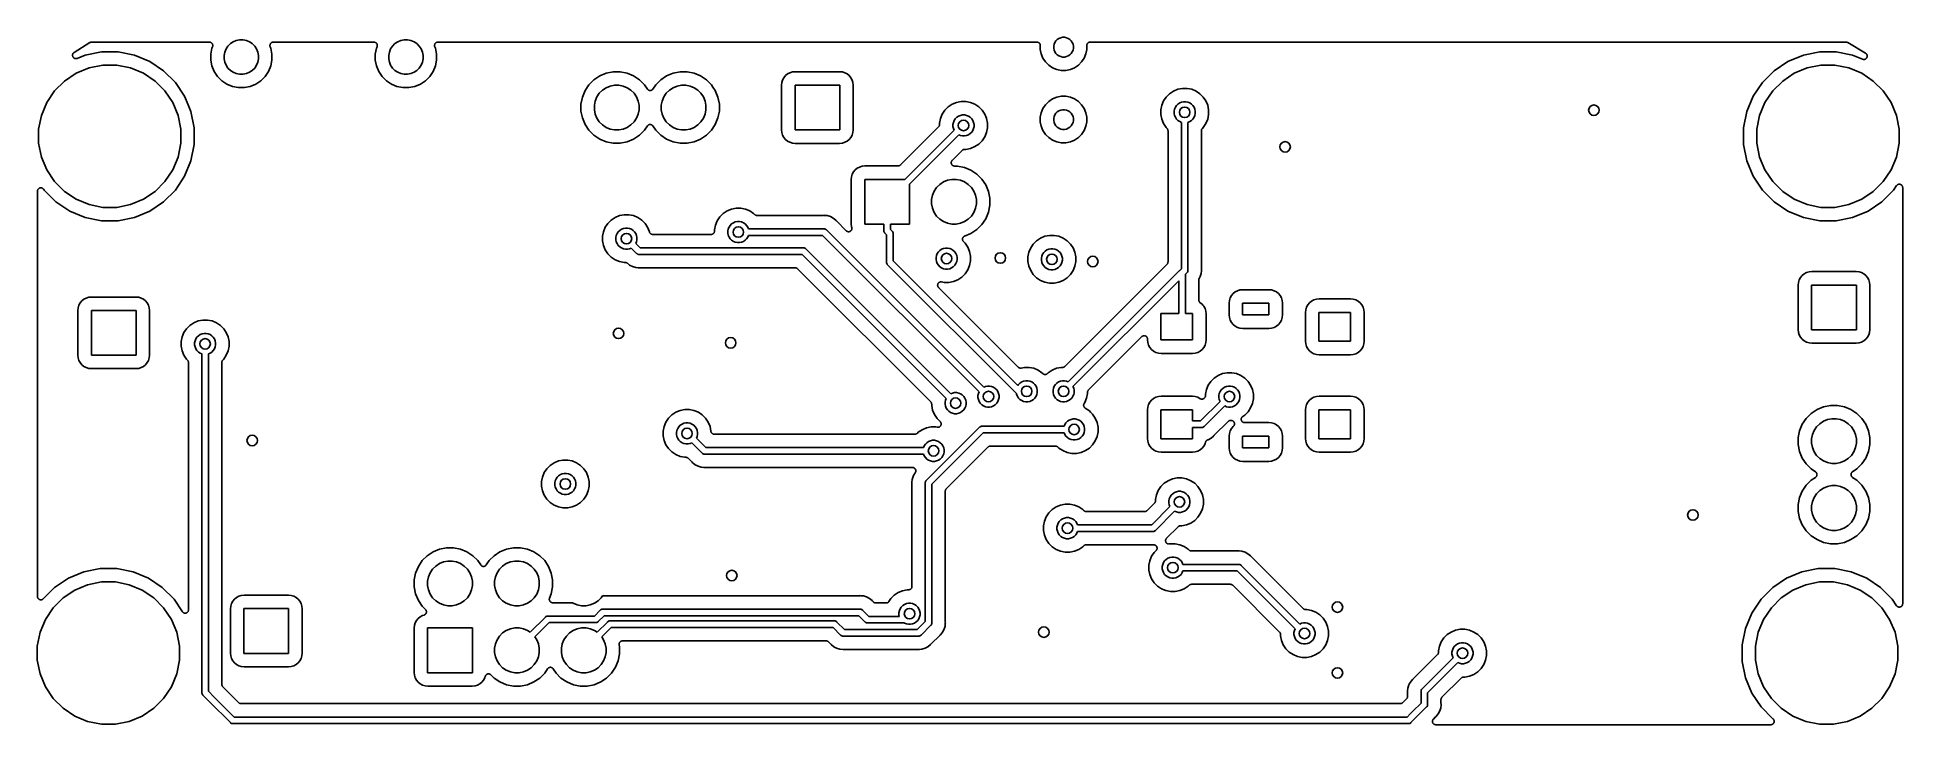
# Model space of a CAD drawing. Extents: x 83.1 to 154, y -94.5 to -68.3.
import ezdxf

# ---------------------------------------------------------------- set-up
doc = ezdxf.new("R2010")
doc.units = 0
doc.layers.add('BLACK', color=7, linetype='CONTINUOUS')

msp = doc.modelspace()

# ---------------------------------------------------------------- linework, layer by layer
at = {"layer": 'BLACK', "linetype": 'CONTINUOUS'}
for p, q in [((84.5249, -68.9255), (85.122, -68.5523)), ((85.122, -68.5523), (85.1235, -68.5514)), ((85.1235, -68.5514), (85.1323, -68.5472)), ((85.1323, -68.5472), (85.1409, -68.5426)), ((85.1409, -68.5426), (85.1434, -68.5418)), ((85.1434, -68.5418), (85.1458, -68.5407)), ((85.1458, -68.5407), (85.1553, -68.5382)), ((85.1553, -68.5382), (85.1646, -68.5354)), ((85.1646, -68.5354), (85.1673, -68.5352)), ((85.1673, -68.5352), (85.1698, -68.5345)), ((85.1698, -68.5345), (85.1796, -68.534)), ((85.1796, -68.534), (85.1893, -68.533)), ((85.1893, -68.533), (89.662, -68.533)), ((89.662, -68.533), (89.6631, -68.533)), ((89.6631, -68.533), (89.6632, -68.533)), ((89.6632, -68.533), (89.6632, -68.533)), ((89.6632, -68.533), (89.6638, -68.533)), ((89.6638, -68.533), (89.6759, -68.5344)), ((89.6759, -68.5344), (89.6878, -68.5356)), ((89.6878, -68.5356), (89.6881, -68.5357)), ((89.6881, -68.5357), (89.6885, -68.5358)), ((89.6885, -68.5358), (89.7, -68.5395)), ((89.7, -68.5395), (89.7115, -68.543)), ((89.7115, -68.543), (89.7118, -68.5432)), ((89.7118, -68.5432), (89.7121, -68.5433)), ((89.7121, -68.5433), (89.7227, -68.5491)), ((89.7227, -68.5491), (89.7333, -68.5548)), ((89.7333, -68.5548), (89.7335, -68.555)), ((89.7335, -68.555), (89.7338, -68.5552)), ((89.7338, -68.5552), (89.743, -68.563)), ((89.743, -68.563), (89.7523, -68.5707)), ((89.7523, -68.5707), (89.7525, -68.5709)), ((89.7525, -68.5709), (89.7528, -68.5711)), ((89.7528, -68.5711), (89.7604, -68.5806)), ((89.7794, -68.7086), (89.7577, -68.7611)), ((89.7604, -68.5806), (89.768, -68.5899)), ((89.768, -68.5899), (89.7681, -68.5902)), ((89.7681, -68.5902), (89.7683, -68.5905)), ((89.7683, -68.5905), (89.7739, -68.6012)), ((89.7739, -68.6012), (89.7796, -68.6118)), ((89.7829, -68.6971), (89.7794, -68.7086)), ((89.7796, -68.6118), (89.7796, -68.6121)), ((89.7796, -68.6121), (89.7798, -68.6124)), ((89.7798, -68.6124), (89.7832, -68.624)), ((89.7865, -68.6855), (89.7829, -68.6971)), ((89.7832, -68.624), (89.7867, -68.6355)), ((89.7866, -68.6849), (89.7865, -68.6852)), ((89.7865, -68.6852), (89.7865, -68.6855)), ((89.7878, -68.673), (89.7866, -68.6849)), ((89.7867, -68.6355), (89.7867, -68.6359)), ((89.7867, -68.6359), (89.7868, -68.6362)), ((89.7868, -68.6362), (89.7879, -68.6483)), ((89.789, -68.6609), (89.7878, -68.673)), ((89.7879, -68.6483), (89.789, -68.6602)), ((89.789, -68.6602), (89.789, -68.6606)), ((89.789, -68.6606), (89.789, -68.6609)), ((90.2954, -68.7902), (90.367, -68.6831)), ((90.367, -68.6831), (90.4581, -68.592)), ((90.4581, -68.592), (90.5652, -68.5204)), ((90.5652, -68.5204), (90.6842, -68.4711)), ((90.6842, -68.4711), (90.8106, -68.446)), ((90.8106, -68.446), (90.9394, -68.446)), ((90.9394, -68.446), (91.0658, -68.4711)), ((91.0658, -68.4711), (91.1848, -68.5204)), ((91.1848, -68.5204), (91.2919, -68.592)), ((91.2919, -68.592), (91.383, -68.6831)), ((91.383, -68.6831), (91.4546, -68.7902)), ((91.961, -68.6584), (91.9623, -68.6466)), ((91.961, -68.6588), (91.961, -68.6584)), ((91.961, -68.6591), (91.961, -68.6588)), ((91.962, -68.6711), (91.961, -68.6591)), ((91.9631, -68.6831), (91.962, -68.6711)), ((91.9623, -68.6466), (91.9635, -68.6345)), ((91.9632, -68.6835), (91.9631, -68.6831)), ((91.9632, -68.6838), (91.9632, -68.6835)), ((91.9666, -68.6952), (91.9632, -68.6838)), ((91.9635, -68.6345), (91.9636, -68.6341)), ((91.9636, -68.6341), (91.9637, -68.6338)), ((91.9637, -68.6338), (91.9673, -68.6224)), ((91.9699, -68.707), (91.9666, -68.6952)), ((91.9673, -68.6224), (91.9709, -68.6108)), ((91.9702, -68.7076), (91.9699, -68.707)), ((91.9706, -68.7086), (91.9702, -68.7076)), ((91.9702, -68.7076), (91.9702, -68.7076)), ((91.9702, -68.7076), (91.9702, -68.7076)), ((91.9923, -68.7611), (91.9706, -68.7086)), ((91.9709, -68.6108), (91.971, -68.6105)), ((91.971, -68.6105), (91.9711, -68.6102)), ((91.9711, -68.6102), (91.9769, -68.5996)), ((91.9769, -68.5996), (91.9827, -68.589)), ((91.9827, -68.589), (91.9829, -68.5887)), ((91.9829, -68.5887), (91.983, -68.5884)), ((91.983, -68.5884), (91.9908, -68.5791)), ((91.9908, -68.5791), (91.9985, -68.5699)), ((91.9985, -68.5699), (91.9987, -68.5697)), ((91.9987, -68.5697), (91.9989, -68.5694)), ((91.9989, -68.5694), (92.0082, -68.5619)), ((92.0082, -68.5619), (92.0177, -68.5542)), ((92.0177, -68.5542), (92.018, -68.5541)), ((92.018, -68.5541), (92.0182, -68.5539)), ((92.0182, -68.5539), (92.0288, -68.5483)), ((92.0288, -68.5483), (92.0396, -68.5426)), ((92.0396, -68.5426), (92.0399, -68.5425)), ((92.0399, -68.5425), (92.0402, -68.5423)), ((92.0402, -68.5423), (92.0518, -68.5389)), ((92.0518, -68.5389), (92.0633, -68.5354)), ((92.0633, -68.5354), (92.0636, -68.5354)), ((92.0636, -68.5354), (92.0639, -68.5353)), ((92.0639, -68.5353), (92.076, -68.5342)), ((92.076, -68.5342), (92.0879, -68.533)), ((92.0879, -68.533), (95.912, -68.533)), ((95.912, -68.533), (95.9131, -68.533)), ((95.9131, -68.533), (95.9132, -68.533)), ((95.9132, -68.533), (95.9132, -68.533)), ((95.9132, -68.533), (95.9138, -68.533)), ((95.9138, -68.533), (95.9259, -68.5344)), ((95.9259, -68.5344), (95.9378, -68.5356)), ((95.9378, -68.5356), (95.9381, -68.5357)), ((95.9381, -68.5357), (95.9385, -68.5358)), ((95.9385, -68.5358), (95.95, -68.5395)), ((95.95, -68.5395), (95.9615, -68.543)), ((95.9615, -68.543), (95.9618, -68.5432)), ((95.9618, -68.5432), (95.9621, -68.5433)), ((95.9621, -68.5433), (95.9727, -68.5491)), ((95.9727, -68.5491), (95.9833, -68.5548)), ((95.9833, -68.5548), (95.9835, -68.555)), ((95.9835, -68.555), (95.9838, -68.5552)), ((95.9838, -68.5552), (95.993, -68.563)), ((95.993, -68.563), (96.0023, -68.5707)), ((96.0023, -68.5707), (96.0025, -68.5709)), ((96.0025, -68.5709), (96.0028, -68.5711)), ((96.0028, -68.5711), (96.0104, -68.5806)), ((96.0294, -68.7086), (96.0077, -68.7611)), ((96.0104, -68.5806), (96.018, -68.5899)), ((96.018, -68.5899), (96.0181, -68.5902)), ((96.0181, -68.5902), (96.0183, -68.5905)), ((96.0183, -68.5905), (96.0239, -68.6012)), ((96.0239, -68.6012), (96.0296, -68.6118)), ((96.0329, -68.6971), (96.0294, -68.7086)), ((96.0296, -68.6118), (96.0296, -68.6121)), ((96.0296, -68.6121), (96.0298, -68.6124)), ((96.0298, -68.6124), (96.0332, -68.624)), ((96.0365, -68.6855), (96.0329, -68.6971)), ((96.0332, -68.624), (96.0367, -68.6355)), ((96.0366, -68.6849), (96.0365, -68.6852)), ((96.0365, -68.6852), (96.0365, -68.6855)), ((96.0378, -68.673), (96.0366, -68.6849)), ((96.0367, -68.6355), (96.0367, -68.6359)), ((96.0367, -68.6359), (96.0368, -68.6362)), ((96.0368, -68.6362), (96.0379, -68.6483)), ((96.039, -68.6609), (96.0378, -68.673)), ((96.0379, -68.6483), (96.039, -68.6602)), ((96.039, -68.6602), (96.039, -68.6606)), ((96.039, -68.6606), (96.039, -68.6609)), ((96.5454, -68.7902), (96.617, -68.6831)), ((96.617, -68.6831), (96.7081, -68.592)), ((96.7081, -68.592), (96.8152, -68.5204)), ((96.8152, -68.5204), (96.9342, -68.4711)), ((96.9342, -68.4711), (97.0606, -68.446)), ((97.0606, -68.446), (97.1894, -68.446)), ((97.1894, -68.446), (97.3158, -68.4711)), ((97.3158, -68.4711), (97.4348, -68.5204)), ((97.4348, -68.5204), (97.5419, -68.592)), ((97.5419, -68.592), (97.633, -68.6831)), ((97.633, -68.6831), (97.7046, -68.7902)), ((98.211, -68.6584), (98.2123, -68.6466)), ((98.211, -68.6588), (98.211, -68.6584)), ((98.211, -68.6591), (98.211, -68.6588)), ((98.212, -68.6711), (98.211, -68.6591)), ((98.2131, -68.6831), (98.212, -68.6711)), ((98.2123, -68.6466), (98.2135, -68.6345)), ((98.2132, -68.6835), (98.2131, -68.6831)), ((98.2132, -68.6838), (98.2132, -68.6835)), ((98.2166, -68.6952), (98.2132, -68.6838)), ((98.2135, -68.6345), (98.2136, -68.6341)), ((98.2136, -68.6341), (98.2137, -68.6338)), ((98.2137, -68.6338), (98.2173, -68.6224)), ((98.2199, -68.707), (98.2166, -68.6952)), ((98.2173, -68.6224), (98.2209, -68.6108)), ((98.2202, -68.7076), (98.2199, -68.707)), ((98.2206, -68.7086), (98.2202, -68.7076)), ((98.2202, -68.7076), (98.2202, -68.7076)), ((98.2202, -68.7076), (98.2202, -68.7076)), ((98.2423, -68.7611), (98.2206, -68.7086)), ((98.2209, -68.6108), (98.221, -68.6105)), ((98.221, -68.6105), (98.2211, -68.6102)), ((98.2211, -68.6102), (98.2269, -68.5996)), ((98.2269, -68.5996), (98.2327, -68.589)), ((98.2327, -68.589), (98.2329, -68.5887)), ((98.2329, -68.5887), (98.233, -68.5884)), ((98.233, -68.5884), (98.2408, -68.5791)), ((98.2408, -68.5791), (98.2485, -68.5699)), ((98.2485, -68.5699), (98.2487, -68.5697)), ((98.2487, -68.5697), (98.2489, -68.5694)), ((98.2489, -68.5694), (98.2582, -68.5619)), ((98.2582, -68.5619), (98.2677, -68.5542)), ((98.2677, -68.5542), (98.268, -68.5541)), ((98.268, -68.5541), (98.2682, -68.5539)), ((98.2682, -68.5539), (98.2788, -68.5483)), ((98.2788, -68.5483), (98.2896, -68.5426)), ((98.2896, -68.5426), (98.2899, -68.5425)), ((98.2899, -68.5425), (98.2902, -68.5423)), ((98.2902, -68.5423), (98.3018, -68.5389)), ((98.3018, -68.5389), (98.3133, -68.5354)), ((98.3133, -68.5354), (98.3136, -68.5354)), ((98.3136, -68.5354), (98.3139, -68.5353)), ((98.3139, -68.5353), (98.326, -68.5342)), ((98.326, -68.5342), (98.3379, -68.533)), ((98.3379, -68.533), (121.09, -68.533)), ((121.09, -68.533), (121.091, -68.533)), ((121.091, -68.533), (121.091, -68.533)), ((121.091, -68.533), (121.091, -68.533)), ((121.091, -68.533), (121.092, -68.533)), ((121.092, -68.533), (121.104, -68.5343)), ((121.104, -68.5343), (121.116, -68.5356)), ((121.116, -68.5356), (121.116, -68.5357)), ((121.116, -68.5357), (121.116, -68.5358)), ((121.116, -68.5358), (121.128, -68.5394)), ((121.128, -68.5394), (121.139, -68.5429)), ((121.139, -68.5429), (121.14, -68.5431)), ((121.14, -68.5431), (121.14, -68.5433)), ((121.14, -68.5433), (121.15, -68.549)), ((121.15, -68.549), (121.161, -68.5547)), ((121.161, -68.5547), (121.161, -68.555)), ((121.161, -68.555), (121.162, -68.5552)), ((121.162, -68.5552), (121.171, -68.5629)), ((121.171, -68.5629), (121.18, -68.5705)), ((121.18, -68.5705), (121.18, -68.5709)), ((121.18, -68.5709), (121.181, -68.5711)), ((121.181, -68.5711), (121.188, -68.5805)), ((121.188, -68.5805), (121.196, -68.5897)), ((121.196, -68.5897), (121.196, -68.5901)), ((121.196, -68.5901), (121.196, -68.5905)), ((121.196, -68.5905), (121.202, -68.6011)), ((121.202, -68.6011), (121.207, -68.6116)), ((121.207, -68.6116), (121.208, -68.612)), ((121.208, -68.612), (121.208, -68.6124)), ((121.208, -68.6124), (121.211, -68.6239)), ((121.211, -68.6239), (121.215, -68.6353)), ((121.215, -68.6353), (121.215, -68.6358)), ((121.215, -68.6358), (121.215, -68.6362)), ((121.215, -68.6362), (121.216, -68.6481)), ((121.216, -68.6481), (121.217, -68.66)), ((121.217, -68.66), (121.217, -68.812)), ((121.725, -68.6881), (121.739, -68.6156)), ((121.725, -68.7619), (121.725, -68.6881)), ((121.739, -68.6156), (121.768, -68.5474)), ((121.768, -68.5474), (121.809, -68.486)), ((121.809, -68.486), (121.861, -68.4337)), ((121.861, -68.4337), (121.922, -68.3927)), ((121.922, -68.3927), (121.991, -68.3644)), ((121.991, -68.3644), (122.063, -68.35)), ((122.063, -68.35), (122.137, -68.35)), ((122.137, -68.35), (122.209, -68.3644)), ((122.209, -68.3644), (122.278, -68.3927)), ((122.278, -68.3927), (122.339, -68.4337)), ((122.339, -68.4337), (122.391, -68.486)), ((122.391, -68.486), (122.432, -68.5474)), ((122.432, -68.5474), (122.461, -68.6156)), ((122.461, -68.6156), (122.475, -68.6881)), ((122.475, -68.6881), (122.475, -68.7619)), ((122.983, -68.6582), (122.984, -68.6463)), ((122.983, -68.6591), (122.983, -68.6582)), ((122.983, -68.66), (122.983, -68.6591)), ((122.983, -68.6591), (122.983, -68.6591)), ((122.983, -68.6591), (122.983, -68.6591)), ((122.983, -68.812), (122.983, -68.66)), ((122.984, -68.6463), (122.986, -68.6345)), ((122.986, -68.6336), (122.989, -68.6222)), ((122.986, -68.634), (122.986, -68.6336)), ((122.986, -68.6345), (122.986, -68.634)), ((122.989, -68.6222), (122.993, -68.6108)), ((122.993, -68.61), (122.999, -68.5995)), ((122.993, -68.6104), (122.993, -68.61)), ((122.993, -68.6108), (122.993, -68.6104)), ((122.999, -68.5995), (123.005, -68.589)), ((123.005, -68.5882), (123.013, -68.5791)), ((123.005, -68.5886), (123.005, -68.5882)), ((123.005, -68.589), (123.005, -68.5886)), ((123.013, -68.5791), (123.021, -68.5699)), ((123.021, -68.5693), (123.03, -68.5618)), ((123.021, -68.5696), (123.021, -68.5693)), ((123.021, -68.5699), (123.021, -68.5696)), ((123.03, -68.5618), (123.04, -68.5542)), ((123.04, -68.5537), (123.051, -68.5482)), ((123.04, -68.554), (123.04, -68.5537)), ((123.04, -68.5542), (123.04, -68.554)), ((123.051, -68.5482), (123.062, -68.5426)), ((123.062, -68.5422), (123.074, -68.5389)), ((123.062, -68.5425), (123.062, -68.5422)), ((123.062, -68.5426), (123.062, -68.5425)), ((123.074, -68.5389), (123.085, -68.5354)), ((123.085, -68.5354), (123.086, -68.5354)), ((123.086, -68.5352), (123.098, -68.5342)), ((123.086, -68.5354), (123.086, -68.5352)), ((123.098, -68.5342), (123.11, -68.533)), ((123.11, -68.533), (151.817, -68.533)), ((151.817, -68.533), (151.819, -68.533)), ((151.819, -68.533), (151.828, -68.534)), ((151.828, -68.534), (151.836, -68.5344)), ((151.836, -68.5344), (151.84, -68.5353)), ((151.84, -68.5353), (151.844, -68.5358)), ((151.844, -68.5358), (151.852, -68.5384)), ((151.852, -68.5384), (151.86, -68.5405)), ((151.86, -68.5405), (151.864, -68.5421)), ((151.864, -68.5421), (151.867, -68.5433)), ((151.867, -68.5433), (151.875, -68.5474)), ((151.875, -68.5474), (151.883, -68.5511)), ((151.883, -68.5511), (152.558, -68.9563)), ((84.4652, -69.0325), (84.4654, -69.0306)), ((84.4662, -69.043), (84.4652, -69.0325)), ((84.4653, -69.0287), (84.4667, -69.0183)), ((84.4654, -69.0306), (84.4653, -69.0287)), ((84.4669, -69.0535), (84.4662, -69.043)), ((84.4667, -69.0183), (84.4678, -69.0078)), ((84.4674, -69.0553), (84.4669, -69.0535)), ((84.4675, -69.0572), (84.4674, -69.0553)), ((84.4705, -69.0673), (84.4675, -69.0572)), ((84.4678, -69.0078), (84.4684, -69.006)), ((84.4684, -69.006), (84.4686, -69.0042)), ((84.4686, -69.0042), (84.472, -68.9942)), ((84.4732, -69.0774), (84.4705, -69.0673)), ((84.472, -68.9942), (84.4751, -68.9841)), ((84.474, -69.0791), (84.4732, -69.0774)), ((84.4746, -69.0809), (84.474, -69.0791)), ((84.4795, -69.0902), (84.4746, -69.0809)), ((84.4751, -68.9841), (84.476, -68.9825)), ((84.476, -68.9825), (84.4766, -68.9807)), ((84.4766, -68.9807), (84.4818, -68.9716)), ((84.4841, -69.0997), (84.4795, -69.0902)), ((84.4818, -68.9716), (84.4868, -68.9623)), ((84.4852, -69.1012), (84.4841, -69.0997)), ((84.4861, -69.1029), (84.4852, -69.1012)), ((84.4927, -69.1111), (84.4861, -69.1029)), ((84.4868, -68.9623), (84.488, -68.9609)), ((84.488, -68.9609), (84.489, -68.9592)), ((84.489, -68.9592), (84.4959, -68.9513)), ((84.4991, -69.1194), (84.4927, -69.1111)), ((84.4959, -68.9513), (84.5026, -68.9432)), ((84.5005, -69.1207), (84.4991, -69.1194)), ((84.5017, -69.1222), (84.5005, -69.1207)), ((84.5097, -69.1289), (84.5017, -69.1222)), ((84.5026, -68.9432), (84.5041, -68.942)), ((84.5041, -68.942), (84.5053, -68.9406)), ((84.5053, -68.9406), (84.5136, -68.9342)), ((84.5176, -69.1359), (84.5097, -69.1289)), ((84.5136, -68.9342), (84.5218, -68.9275)), ((84.5192, -69.1369), (84.5176, -69.1359)), ((84.5207, -69.1381), (84.5192, -69.1369)), ((84.5299, -69.1431), (84.5207, -69.1381)), ((84.5218, -68.9275), (84.5234, -68.9266)), ((84.5234, -68.9266), (84.5249, -68.9255)), ((84.539, -69.1484), (84.5299, -69.1431)), ((84.5408, -69.1491), (84.539, -69.1484)), ((84.5424, -69.15), (84.5408, -69.1491)), ((84.5524, -69.1531), (84.5424, -69.15)), ((84.5624, -69.1566), (84.5524, -69.1531)), ((84.5643, -69.1569), (84.5624, -69.1566)), ((84.5661, -69.1574), (84.5643, -69.1569)), ((84.5765, -69.1586), (84.5661, -69.1574)), ((84.5869, -69.16), (84.5765, -69.1586)), ((84.5888, -69.1599), (84.5869, -69.16)), ((84.5907, -69.1601), (84.5888, -69.1599)), ((84.6012, -69.1592), (84.5907, -69.1601)), ((84.6117, -69.1587), (84.6012, -69.1592)), ((84.6135, -69.1582), (84.6117, -69.1587)), ((84.6154, -69.158), (84.6135, -69.1582)), ((84.6255, -69.1551), (84.6154, -69.158)), ((84.6357, -69.1525), (84.6255, -69.1551)), ((84.6374, -69.1517), (84.6357, -69.1525)), ((84.6392, -69.1512), (84.6374, -69.1517)), ((84.6408, -69.1505), (84.6392, -69.1512)), ((84.9417, -69.0259), (84.6408, -69.1505)), ((85.5614, -68.9026), (84.9417, -69.0259)), ((85.0898, -69.5144), (85.6115, -69.4106)), ((86.1934, -68.9026), (85.5614, -68.9026)), ((85.6115, -69.4106), (86.1433, -69.4106)), ((86.1433, -69.4106), (86.665, -69.5144)), ((86.8131, -69.0259), (86.1934, -68.9026)), ((87.397, -69.2677), (86.8131, -69.0259)), ((87.9224, -69.6188), (87.397, -69.2677)), ((89.7577, -68.7611), (89.713, -68.9856)), ((89.713, -68.9856), (89.713, -69.2144)), ((89.713, -69.2144), (89.7577, -69.4389)), ((90.221, -69.0356), (90.2461, -68.9092)), ((90.221, -69.1644), (90.221, -69.0356)), ((90.2461, -69.2908), (90.221, -69.1644)), ((90.2461, -68.9092), (90.2954, -68.7902)), ((90.2954, -69.4098), (90.2461, -69.2908)), ((90.367, -69.5169), (90.2954, -69.4098)), ((91.4546, -69.4098), (91.383, -69.5169)), ((91.4546, -68.7902), (91.5039, -68.9092)), ((91.5039, -69.2908), (91.4546, -69.4098)), ((91.5039, -68.9092), (91.529, -69.0356)), ((91.529, -69.1644), (91.5039, -69.2908)), ((91.529, -69.0356), (91.529, -69.1644)), ((92.037, -68.9856), (91.9923, -68.7611)), ((91.9923, -69.4389), (92.037, -69.2144)), ((92.037, -69.2144), (92.037, -68.9856)), ((96.0077, -68.7611), (95.963, -68.9856)), ((95.963, -68.9856), (95.963, -69.2144)), ((95.963, -69.2144), (96.0077, -69.4389)), ((96.471, -69.0356), (96.4961, -68.9092)), ((96.471, -69.1644), (96.471, -69.0356)), ((96.4961, -69.2908), (96.471, -69.1644)), ((96.4961, -68.9092), (96.5454, -68.7902)), ((96.5454, -69.4098), (96.4961, -69.2908)), ((96.617, -69.5169), (96.5454, -69.4098)), ((97.7046, -69.4098), (97.633, -69.5169)), ((97.7046, -68.7902), (97.7539, -68.9092)), ((97.7539, -69.2908), (97.7046, -69.4098)), ((97.7539, -68.9092), (97.779, -69.0356)), ((97.779, -69.1644), (97.7539, -69.2908)), ((97.779, -69.0356), (97.779, -69.1644)), ((98.287, -68.9856), (98.2423, -68.7611)), ((98.2423, -69.4389), (98.287, -69.2144)), ((98.287, -69.2144), (98.287, -68.9856)), ((121.217, -68.812), (121.251, -68.9826)), ((121.251, -68.9826), (121.317, -69.1433)), ((121.317, -69.1433), (121.414, -69.2879)), ((121.414, -69.2879), (121.537, -69.4109)), ((121.537, -69.4109), (121.682, -69.5075)), ((121.739, -68.8344), (121.725, -68.7619)), ((121.768, -68.9026), (121.739, -68.8344)), ((121.809, -68.964), (121.768, -68.9026)), ((121.861, -69.0163), (121.809, -68.964)), ((121.922, -69.0573), (121.861, -69.0163)), ((121.991, -69.0856), (121.922, -69.0573)), ((122.063, -69.1), (121.991, -69.0856)), ((122.137, -69.1), (122.063, -69.1)), ((122.209, -69.0856), (122.137, -69.1)), ((122.278, -69.0573), (122.209, -69.0856)), ((122.339, -69.0163), (122.278, -69.0573)), ((122.391, -68.964), (122.339, -69.0163)), ((122.432, -68.9026), (122.391, -68.964)), ((122.461, -68.8344), (122.432, -68.9026)), ((122.475, -68.7619), (122.461, -68.8344)), ((122.518, -69.5075), (122.663, -69.4109)), ((122.663, -69.4109), (122.786, -69.2879)), ((122.786, -69.2879), (122.883, -69.1433)), ((122.883, -69.1433), (122.949, -68.9826)), ((122.949, -68.9826), (122.983, -68.812)), ((149.61, -69.2677), (149.085, -69.6188)), ((150.194, -69.0259), (149.61, -69.2677)), ((150.814, -68.9026), (150.194, -69.0259)), ((150.342, -69.5144), (150.864, -69.4106)), ((151.446, -68.9026), (150.814, -68.9026)), ((150.864, -69.4106), (151.396, -69.4106)), ((151.396, -69.4106), (151.918, -69.5144)), ((152.066, -69.0259), (151.446, -68.9026)), ((152.444, -69.1825), (152.066, -69.0259)), ((152.447, -69.1834), (152.444, -69.1825)), ((152.45, -69.1847), (152.447, -69.1834)), ((152.459, -69.187), (152.45, -69.1847)), ((152.468, -69.1897), (152.459, -69.187)), ((152.471, -69.19), (152.468, -69.1897)), ((152.474, -69.1908), (152.471, -69.19)), ((152.483, -69.1913), (152.474, -69.1908)), ((152.492, -69.1922), (152.483, -69.1913)), ((152.495, -69.1919), (152.492, -69.1922)), ((152.498, -69.1921), (152.495, -69.1919)), ((152.508, -69.1907), (152.498, -69.1921)), ((152.517, -69.1898), (152.508, -69.1907)), ((152.52, -69.1889), (152.517, -69.1898)), ((152.523, -69.1885), (152.52, -69.1889)), ((152.532, -69.1854), (152.523, -69.1885)), ((152.541, -69.1827), (152.532, -69.1854)), ((152.543, -69.1813), (152.541, -69.1827)), ((152.546, -69.1803), (152.543, -69.1813)), ((152.554, -69.1755), (152.546, -69.1803)), ((152.563, -69.1711), (152.554, -69.1755)), ((152.558, -68.9563), (152.559, -68.9572)), ((152.559, -68.9572), (152.562, -68.9591)), ((152.562, -68.9591), (152.564, -68.9605)), ((152.565, -69.1692), (152.563, -69.1711)), ((152.564, -68.9605), (152.572, -68.9666)), ((152.568, -69.1676), (152.565, -69.1692)), ((152.575, -69.1614), (152.568, -69.1676)), ((152.572, -68.9666), (152.579, -68.9723)), ((152.582, -69.1555), (152.575, -69.1614)), ((152.579, -68.9723), (152.581, -68.9745)), ((152.581, -68.9745), (152.583, -68.9765)), ((152.584, -69.1531), (152.582, -69.1555)), ((152.583, -68.9765), (152.589, -68.9838)), ((152.586, -69.1511), (152.584, -69.1531)), ((152.592, -69.1436), (152.586, -69.1511)), ((152.589, -68.9838), (152.595, -68.9908)), ((152.598, -69.1364), (152.592, -69.1436)), ((152.595, -68.9908), (152.597, -68.9935)), ((152.597, -68.9935), (152.599, -68.9958)), ((152.599, -69.1337), (152.598, -69.1364)), ((152.599, -68.9958), (152.603, -69.0042)), ((152.601, -69.1313), (152.599, -69.1337)), ((152.605, -69.1229), (152.601, -69.1313)), ((152.603, -69.0042), (152.608, -69.0123)), ((152.61, -69.1146), (152.605, -69.1229)), ((152.608, -69.0123), (152.609, -69.0151)), ((152.609, -69.0151), (152.61, -69.0178)), ((152.61, -69.0178), (152.613, -69.0268)), ((152.612, -69.109), (152.61, -69.1117)), ((152.61, -69.1117), (152.61, -69.1146)), ((152.614, -69.0999), (152.612, -69.109)), ((152.613, -69.0268), (152.616, -69.0357)), ((152.617, -69.0909), (152.614, -69.0999)), ((152.616, -69.0357), (152.616, -69.0387)), ((152.616, -69.0387), (152.617, -69.0416)), ((152.617, -69.0416), (152.618, -69.051)), ((152.618, -69.085), (152.617, -69.0879)), ((152.617, -69.0879), (152.617, -69.0909)), ((152.618, -69.051), (152.619, -69.0602)), ((152.619, -69.0756), (152.618, -69.085)), ((152.619, -69.0602), (152.619, -69.0633)), ((152.619, -69.0633), (152.62, -69.0663)), ((152.62, -69.0663), (152.619, -69.0756)), ((83.7802, -70.3894), (84.1562, -70.0134)), ((84.1562, -70.0134), (84.5985, -69.7179)), ((84.5985, -69.7179), (85.0898, -69.5144)), ((86.665, -69.5144), (87.1563, -69.7179)), ((87.1563, -69.7179), (87.5986, -70.0134)), ((87.5986, -70.0134), (87.9746, -70.3894)), ((88.3692, -70.0656), (87.9224, -69.6188)), ((88.7203, -70.591), (88.3692, -70.0656)), ((89.7577, -69.4389), (89.8452, -69.6504)), ((89.8452, -69.6504), (89.9724, -69.8407)), ((89.9724, -69.8407), (90.1343, -70.0026)), ((90.1343, -70.0026), (90.3246, -70.1298)), ((90.3246, -70.1298), (90.5361, -70.2173)), ((90.4581, -69.608), (90.367, -69.5169)), ((90.5652, -69.6796), (90.4581, -69.608)), ((90.6842, -69.7289), (90.5652, -69.6796)), ((90.8106, -69.754), (90.6842, -69.7289)), ((90.9394, -69.754), (90.8106, -69.754)), ((91.0658, -69.7289), (90.9394, -69.754)), ((91.1848, -69.6796), (91.0658, -69.7289)), ((91.2919, -69.608), (91.1848, -69.6796)), ((91.2139, -70.2173), (91.4254, -70.1298)), ((91.383, -69.5169), (91.2919, -69.608)), ((91.4254, -70.1298), (91.6157, -70.0026)), ((91.6157, -70.0026), (91.7776, -69.8407)), ((91.7776, -69.8407), (91.9047, -69.6504)), ((91.9047, -69.6504), (91.9923, -69.4389)), ((96.0077, -69.4389), (96.0952, -69.6504)), ((96.0952, -69.6504), (96.2224, -69.8407)), ((96.2224, -69.8407), (96.3843, -70.0026)), ((96.3843, -70.0026), (96.5746, -70.1298)), ((96.5746, -70.1298), (96.7861, -70.2173)), ((96.7081, -69.608), (96.617, -69.5169)), ((96.8152, -69.6796), (96.7081, -69.608)), ((96.9342, -69.7289), (96.8152, -69.6796)), ((97.0606, -69.754), (96.9342, -69.7289)), ((97.1894, -69.754), (97.0606, -69.754)), ((97.3158, -69.7289), (97.1894, -69.754)), ((97.4348, -69.6796), (97.3158, -69.7289)), ((97.5419, -69.608), (97.4348, -69.6796)), ((97.4639, -70.2173), (97.6754, -70.1298)), ((97.633, -69.5169), (97.5419, -69.608)), ((97.6754, -70.1298), (97.8657, -70.0026)), ((97.8657, -70.0026), (98.0276, -69.8407)), ((98.0276, -69.8407), (98.1547, -69.6504)), ((98.1547, -69.6504), (98.2423, -69.4389)), ((104.265, -69.9636), (104.076, -70.1527)), ((104.487, -69.815), (104.265, -69.9636)), ((104.734, -69.7126), (104.487, -69.815)), ((104.997, -69.6604), (104.734, -69.7126)), ((105.264, -69.6604), (104.997, -69.6604)), ((105.527, -69.7126), (105.264, -69.6604)), ((105.774, -69.815), (105.527, -69.7126)), ((105.996, -69.9636), (105.774, -69.815)), ((106.185, -70.1527), (105.996, -69.9636)), ((106.805, -69.9636), (106.616, -70.1527)), ((107.027, -69.815), (106.805, -69.9636)), ((107.274, -69.7126), (107.027, -69.815)), ((107.537, -69.6604), (107.274, -69.7126)), ((107.804, -69.6604), (107.537, -69.6604)), ((108.067, -69.7126), (107.804, -69.6604)), ((108.314, -69.815), (108.067, -69.7126)), ((108.536, -69.9636), (108.314, -69.815)), ((108.725, -70.1527), (108.536, -69.9636)), ((111.4, -70.0688), (111.39, -70.1746)), ((111.429, -69.9731), (111.4, -70.0688)), ((111.476, -69.8848), (111.429, -69.9731)), ((111.54, -69.8075), (111.476, -69.8848)), ((111.617, -69.744), (111.54, -69.8075)), ((111.705, -69.6968), (111.617, -69.744)), ((111.801, -69.6678), (111.705, -69.6968)), ((111.907, -69.6573), (111.801, -69.6678)), ((113.594, -69.6573), (111.907, -69.6573)), ((113.7, -69.6677), (113.594, -69.6573)), ((113.796, -69.6968), (113.7, -69.6677)), ((113.884, -69.744), (113.796, -69.6968)), ((113.962, -69.8075), (113.884, -69.744)), ((114.025, -69.8848), (113.962, -69.8075)), ((114.072, -69.9731), (114.025, -69.8848)), ((114.101, -70.0688), (114.072, -69.9731)), ((114.112, -70.1746), (114.101, -70.0688)), ((121.682, -69.5075), (121.842, -69.5741)), ((121.842, -69.5741), (122.013, -69.608)), ((122.013, -69.608), (122.187, -69.608)), ((122.187, -69.608), (122.358, -69.5741)), ((122.358, -69.5741), (122.518, -69.5075)), ((148.638, -70.0656), (148.287, -70.591)), ((149.085, -69.6188), (148.638, -70.0656)), ((149.033, -70.3894), (149.409, -70.0134)), ((149.409, -70.0134), (149.851, -69.7179)), ((149.851, -69.7179), (150.342, -69.5144)), ((151.918, -69.5144), (152.409, -69.7179)), ((152.409, -69.7179), (152.851, -70.0134)), ((152.851, -70.0134), (153.227, -70.3894)), ((83.2812, -71.323), (83.4847, -70.8317)), ((83.4847, -70.8317), (83.7802, -70.3894)), ((87.9746, -70.3894), (88.2701, -70.8317)), ((88.2701, -70.8317), (88.4736, -71.323)), ((88.8569, -70.9207), (88.7203, -70.591)), ((90.5361, -70.2173), (90.7606, -70.262)), ((90.7606, -70.262), (90.9894, -70.262)), ((90.9894, -70.262), (91.2139, -70.2173)), ((96.7861, -70.2173), (97.0106, -70.262)), ((97.0106, -70.262), (97.2394, -70.262)), ((97.2394, -70.262), (97.4639, -70.2173)), ((103.825, -70.6223), (103.773, -70.8846)), ((103.927, -70.3751), (103.825, -70.6223)), ((104.076, -70.1527), (103.927, -70.3751)), ((104.281, -70.9347), (104.313, -70.7705)), ((104.313, -70.7705), (104.377, -70.6158)), ((104.377, -70.6158), (104.47, -70.4766)), ((104.47, -70.4766), (104.589, -70.3582)), ((104.589, -70.3582), (104.728, -70.2651)), ((104.728, -70.2651), (104.883, -70.2011)), ((104.883, -70.2011), (105.047, -70.1684)), ((105.047, -70.1684), (105.214, -70.1684)), ((105.214, -70.1684), (105.379, -70.2011)), ((105.379, -70.2011), (105.533, -70.2651)), ((105.533, -70.2651), (105.672, -70.3582)), ((105.672, -70.3582), (105.791, -70.4766)), ((105.791, -70.4766), (105.884, -70.6158)), ((105.884, -70.6158), (105.948, -70.7705)), ((105.948, -70.7705), (105.981, -70.9347)), ((106.295, -70.3167), (106.185, -70.1527)), ((106.303, -70.326), (106.295, -70.3167)), ((106.31, -70.3354), (106.303, -70.326)), ((106.311, -70.3356), (106.31, -70.3354)), ((106.311, -70.3359), (106.311, -70.3356)), ((106.32, -70.3436), (106.311, -70.3359)), ((106.329, -70.3513), (106.32, -70.3436)), ((106.33, -70.3514), (106.329, -70.3513)), ((106.33, -70.3516), (106.33, -70.3514)), ((106.341, -70.3574), (106.33, -70.3516)), ((106.351, -70.3631), (106.341, -70.3574)), ((106.351, -70.3632), (106.351, -70.3631)), ((106.352, -70.3634), (106.351, -70.3632)), ((106.363, -70.3669), (106.352, -70.3634)), ((106.375, -70.3705), (106.363, -70.3669)), ((106.375, -70.3706), (106.375, -70.3705)), ((106.375, -70.3705), (106.375, -70.3705)), ((106.387, -70.3719), (106.375, -70.3706)), ((106.399, -70.3732), (106.387, -70.3719)), ((106.4, -70.3731), (106.399, -70.3732)), ((106.412, -70.372), (106.4, -70.3732)), ((106.4, -70.3732), (106.4, -70.3731)), ((106.424, -70.371), (106.412, -70.372)), ((106.425, -70.3708), (106.424, -70.3709)), ((106.424, -70.3709), (106.424, -70.371)), ((106.436, -70.3674), (106.425, -70.3708)), ((106.448, -70.364), (106.436, -70.3674)), ((106.459, -70.3582), (106.448, -70.3638)), ((106.448, -70.3638), (106.448, -70.3639)), ((106.448, -70.3639), (106.448, -70.364)), ((106.47, -70.3526), (106.459, -70.3582)), ((106.48, -70.3447), (106.47, -70.3522)), ((106.47, -70.3522), (106.47, -70.3524)), ((106.47, -70.3524), (106.47, -70.3526)), ((106.489, -70.3371), (106.48, -70.3447)), ((106.49, -70.3367), (106.489, -70.3369)), ((106.489, -70.3369), (106.489, -70.3371)), ((106.497, -70.3276), (106.49, -70.3367)), ((106.505, -70.3182), (106.497, -70.3276)), ((106.506, -70.3176), (106.505, -70.3182)), ((106.616, -70.1527), (106.506, -70.3167)), ((106.506, -70.3167), (106.506, -70.3176)), ((106.506, -70.3176), (106.506, -70.3176)), ((106.506, -70.3176), (106.506, -70.3176)), ((106.821, -70.9347), (106.853, -70.7705)), ((106.853, -70.7705), (106.917, -70.6158)), ((106.917, -70.6158), (107.01, -70.4766)), ((107.01, -70.4766), (107.129, -70.3582)), ((107.129, -70.3582), (107.268, -70.2651)), ((107.268, -70.2651), (107.423, -70.2011)), ((107.423, -70.2011), (107.587, -70.1684)), ((107.587, -70.1684), (107.754, -70.1684)), ((107.754, -70.1684), (107.919, -70.2011)), ((107.919, -70.2011), (108.073, -70.2651)), ((108.073, -70.2651), (108.212, -70.3582)), ((108.212, -70.3582), (108.331, -70.4766)), ((108.331, -70.4766), (108.424, -70.6158)), ((108.424, -70.6158), (108.488, -70.7705)), ((108.488, -70.7705), (108.521, -70.9347)), ((108.783, -70.2389), (108.725, -70.1527)), ((108.783, -70.239), (108.783, -70.2389)), ((108.874, -70.3751), (108.783, -70.239)), ((108.976, -70.6223), (108.874, -70.3751)), ((109.029, -70.8846), (108.976, -70.6223)), ((111.39, -70.1746), (111.39, -71.8622)), ((111.901, -71.8684), (111.901, -70.1684)), ((111.901, -70.1684), (113.601, -70.1684)), ((113.601, -70.1684), (113.601, -71.8684)), ((114.112, -71.8622), (114.112, -70.1746)), ((118.035, -70.8269), (117.87, -70.8953)), ((118.211, -70.792), (118.035, -70.8269)), ((118.389, -70.792), (118.211, -70.792)), ((118.565, -70.8269), (118.389, -70.792)), ((118.73, -70.8953), (118.565, -70.8269)), ((121.537, -70.7891), (121.414, -70.9121)), ((121.682, -70.6925), (121.537, -70.7891)), ((121.842, -70.6259), (121.682, -70.6925)), ((122.013, -70.592), (121.842, -70.6259)), ((122.187, -70.592), (122.013, -70.592)), ((122.358, -70.6259), (122.187, -70.592)), ((122.518, -70.6925), (122.358, -70.6259)), ((122.663, -70.7891), (122.518, -70.6925)), ((122.786, -70.9121), (122.663, -70.7891)), ((125.895, -70.7699), (125.827, -70.9351)), ((125.995, -70.6212), (125.895, -70.7699)), ((126.121, -70.4947), (125.995, -70.6212)), ((126.27, -70.3953), (126.121, -70.4947)), ((126.435, -70.3269), (126.27, -70.3953)), ((126.611, -70.292), (126.435, -70.3269)), ((126.511, -70.8455), (126.583, -70.8154)), ((126.583, -70.8154), (126.661, -70.8)), ((126.789, -70.292), (126.611, -70.292)), ((126.661, -70.8), (126.739, -70.8)), ((126.739, -70.8), (126.817, -70.8154)), ((126.965, -70.3269), (126.789, -70.292)), ((126.817, -70.8154), (126.889, -70.8455)), ((127.13, -70.3953), (126.965, -70.3269)), ((127.279, -70.4947), (127.13, -70.3953)), ((127.405, -70.6212), (127.279, -70.4947)), ((127.505, -70.7699), (127.405, -70.6212)), ((127.573, -70.9351), (127.505, -70.7699)), ((148.287, -70.591), (148.045, -71.1749)), ((148.534, -71.323), (148.737, -70.8317)), ((148.737, -70.8317), (149.033, -70.3894)), ((153.227, -70.3894), (153.523, -70.8317)), ((153.523, -70.8317), (153.726, -71.323)), ((83.1774, -71.8447), (83.2812, -71.323)), ((88.4736, -71.323), (88.5774, -71.8447)), ((88.9621, -71.1749), (88.8569, -70.9207)), ((89.0854, -71.7946), (88.9621, -71.1749)), ((103.773, -70.8846), (103.773, -71.1521)), ((103.773, -71.1521), (103.825, -71.4145)), ((103.825, -71.4145), (103.927, -71.6617)), ((104.281, -71.1021), (104.281, -70.9347)), ((104.313, -71.2663), (104.281, -71.1021)), ((104.377, -71.421), (104.313, -71.2663)), ((104.47, -71.5602), (104.377, -71.421)), ((105.884, -71.421), (105.791, -71.5602)), ((105.948, -71.2663), (105.884, -71.421)), ((105.981, -71.1021), (105.948, -71.2663)), ((105.981, -70.9347), (105.981, -71.1021)), ((106.821, -71.1021), (106.821, -70.9347)), ((106.853, -71.2663), (106.821, -71.1021)), ((106.917, -71.421), (106.853, -71.2663)), ((107.01, -71.5602), (106.917, -71.421)), ((108.424, -71.421), (108.331, -71.5602)), ((108.488, -71.2663), (108.424, -71.421)), ((108.521, -71.1021), (108.488, -71.2663)), ((108.521, -70.9347), (108.521, -71.1021)), ((108.874, -71.6617), (108.976, -71.4145)), ((108.976, -71.4145), (109.029, -71.1521)), ((109.029, -71.1521), (109.029, -70.8846)), ((117.427, -71.4351), (117.392, -71.6106)), ((117.495, -71.2699), (117.427, -71.4351)), ((117.595, -71.1212), (117.495, -71.2699)), ((117.721, -70.9947), (117.595, -71.1212)), ((117.87, -70.8953), (117.721, -70.9947)), ((117.915, -71.5833), (117.946, -71.5105)), ((117.946, -71.5105), (117.989, -71.445)), ((117.989, -71.445), (118.045, -71.3893)), ((118.045, -71.3893), (118.111, -71.3455)), ((118.111, -71.3455), (118.183, -71.3154)), ((118.183, -71.3154), (118.261, -71.3)), ((118.261, -71.3), (118.339, -71.3)), ((118.339, -71.3), (118.417, -71.3154)), ((118.417, -71.3154), (118.489, -71.3455)), ((118.489, -71.3455), (118.555, -71.3893)), ((118.555, -71.3893), (118.611, -71.445)), ((118.611, -71.445), (118.654, -71.5105)), ((118.654, -71.5105), (118.685, -71.5833)), ((118.879, -70.9947), (118.73, -70.8953)), ((119.005, -71.1212), (118.879, -70.9947)), ((119.105, -71.2699), (119.005, -71.1212)), ((119.169, -71.4241), (119.105, -71.2699)), ((119.173, -71.4351), (119.169, -71.4241)), ((119.208, -71.6106), (119.173, -71.4351)), ((121.251, -71.2174), (121.217, -71.388)), ((121.217, -71.388), (121.217, -71.562)), ((121.317, -71.0567), (121.251, -71.2174)), ((121.414, -70.9121), (121.317, -71.0567)), ((121.725, -71.4381), (121.739, -71.3656)), ((121.725, -71.5119), (121.725, -71.4381)), ((121.739, -71.5844), (121.725, -71.5119)), ((121.739, -71.3656), (121.768, -71.2974)), ((121.768, -71.2974), (121.809, -71.236)), ((121.809, -71.236), (121.861, -71.1837)), ((121.861, -71.1837), (121.922, -71.1427)), ((121.922, -71.1427), (121.991, -71.1144)), ((121.991, -71.1144), (122.063, -71.1)), ((122.063, -71.1), (122.137, -71.1)), ((122.137, -71.1), (122.209, -71.1144)), ((122.209, -71.1144), (122.278, -71.1427)), ((122.278, -71.1427), (122.339, -71.1837)), ((122.339, -71.1837), (122.391, -71.236)), ((122.391, -71.236), (122.432, -71.2974)), ((122.432, -71.2974), (122.461, -71.3656)), ((122.461, -71.3656), (122.475, -71.4381)), ((122.475, -71.5119), (122.461, -71.5844)), ((122.475, -71.4381), (122.475, -71.5119)), ((122.883, -71.0567), (122.786, -70.9121)), ((122.949, -71.2174), (122.883, -71.0567)), ((122.983, -71.388), (122.949, -71.2174)), ((122.983, -71.562), (122.983, -71.388)), ((125.827, -70.9351), (125.792, -71.1106)), ((125.792, -71.1106), (125.792, -71.2894)), ((125.792, -71.2894), (125.827, -71.4649)), ((125.827, -71.4649), (125.895, -71.6301)), ((126.3, -71.1606), (126.315, -71.0833)), ((126.3, -71.2394), (126.3, -71.1606)), ((126.315, -71.3167), (126.3, -71.2394)), ((126.315, -71.0833), (126.346, -71.0105)), ((126.346, -71.3895), (126.315, -71.3167)), ((126.346, -71.0105), (126.389, -70.945)), ((126.389, -71.455), (126.346, -71.3895)), ((126.389, -70.945), (126.445, -70.8893)), ((126.445, -71.5107), (126.389, -71.455)), ((126.445, -70.8893), (126.511, -70.8455)), ((126.511, -71.5545), (126.445, -71.5107)), ((126.889, -70.8455), (126.955, -70.8893)), ((126.955, -71.5107), (126.889, -71.5545)), ((126.955, -70.8893), (127.011, -70.945)), ((127.011, -71.455), (126.955, -71.5107)), ((127.011, -70.945), (127.054, -71.0105)), ((127.054, -71.3895), (127.011, -71.455)), ((127.054, -71.0105), (127.085, -71.0833)), ((127.085, -71.3167), (127.054, -71.3895)), ((127.085, -71.0833), (127.1, -71.1606)), ((127.1, -71.2394), (127.085, -71.3167)), ((127.1, -71.1606), (127.1, -71.2394)), ((127.505, -71.6301), (127.573, -71.4649)), ((127.608, -71.1106), (127.573, -70.9351)), ((127.573, -71.4649), (127.608, -71.2894)), ((127.608, -71.2894), (127.608, -71.1106)), ((148.045, -71.1749), (147.922, -71.7946)), ((148.43, -71.8447), (148.534, -71.323)), ((153.726, -71.323), (153.83, -71.8447)), ((83.1774, -72.3765), (83.1774, -71.8447)), ((88.5774, -71.8447), (88.5774, -72.3765)), ((89.0854, -72.4266), (89.0854, -71.7946)), ((103.927, -71.6617), (104.076, -71.8841)), ((104.076, -71.8841), (104.265, -72.0732)), ((104.265, -72.0732), (104.487, -72.2218)), ((104.589, -71.6786), (104.47, -71.5602)), ((104.487, -72.2218), (104.734, -72.3242)), ((104.728, -71.7717), (104.589, -71.6786)), ((104.883, -71.8357), (104.728, -71.7717)), ((105.047, -71.8684), (104.883, -71.8357)), ((105.214, -71.8684), (105.047, -71.8684)), ((105.379, -71.8357), (105.214, -71.8684)), ((105.533, -71.7717), (105.379, -71.8357)), ((105.527, -72.3242), (105.774, -72.2218)), ((105.672, -71.6786), (105.533, -71.7717)), ((105.791, -71.5602), (105.672, -71.6786)), ((105.774, -72.2218), (105.996, -72.0732)), ((105.996, -72.0732), (106.185, -71.8841)), ((106.185, -71.8841), (106.295, -71.7201)), ((106.295, -71.7201), (106.296, -71.7192)), ((106.296, -71.7186), (106.304, -71.7093)), ((106.296, -71.7191), (106.296, -71.7186)), ((106.296, -71.7192), (106.296, -71.7191)), ((106.296, -71.7192), (106.296, -71.7192)), ((106.304, -71.7093), (106.312, -71.7001)), ((106.312, -71.6997), (106.321, -71.6921)), ((106.312, -71.6999), (106.312, -71.6997)), ((106.312, -71.7001), (106.312, -71.6999)), ((106.321, -71.6921), (106.331, -71.6846)), ((106.331, -71.6842), (106.342, -71.6786)), ((106.331, -71.6844), (106.331, -71.6842)), ((106.331, -71.6846), (106.331, -71.6844)), ((106.342, -71.6786), (106.353, -71.673)), ((106.353, -71.6728), (106.365, -71.6694)), ((106.353, -71.6729), (106.353, -71.6728)), ((106.353, -71.673), (106.353, -71.6729)), ((106.365, -71.6694), (106.376, -71.666)), ((106.376, -71.666), (106.377, -71.6659)), ((106.377, -71.6658), (106.389, -71.6648)), ((106.377, -71.6659), (106.377, -71.6658)), ((106.389, -71.6648), (106.401, -71.6636)), ((106.401, -71.6636), (106.401, -71.6637)), ((106.401, -71.6637), (106.402, -71.6636)), ((106.402, -71.6636), (106.414, -71.6649)), ((106.414, -71.6649), (106.426, -71.6662)), ((106.426, -71.6662), (106.426, -71.6663)), ((106.426, -71.6663), (106.426, -71.6663)), ((106.426, -71.6663), (106.438, -71.6698)), ((106.438, -71.6698), (106.45, -71.6734)), ((106.45, -71.6734), (106.45, -71.6736)), ((106.45, -71.6736), (106.45, -71.6737)), ((106.45, -71.6737), (106.461, -71.6794)), ((106.461, -71.6794), (106.471, -71.6852)), ((106.471, -71.6852), (106.472, -71.6854)), ((106.472, -71.6854), (106.472, -71.6855)), ((106.472, -71.6855), (106.481, -71.6932)), ((106.481, -71.6932), (106.49, -71.7009)), ((106.49, -71.7009), (106.491, -71.7012)), ((106.491, -71.7012), (106.491, -71.7014)), ((106.491, -71.7014), (106.499, -71.7107)), ((106.499, -71.7107), (106.506, -71.7201)), ((106.506, -71.7201), (106.616, -71.8841)), ((106.616, -71.8841), (106.805, -72.0732)), ((106.805, -72.0732), (107.027, -72.2218)), ((107.129, -71.6786), (107.01, -71.5602)), ((107.027, -72.2218), (107.274, -72.3242)), ((107.268, -71.7717), (107.129, -71.6786)), ((107.423, -71.8357), (107.268, -71.7717)), ((107.587, -71.8684), (107.423, -71.8357)), ((107.754, -71.8684), (107.587, -71.8684)), ((107.919, -71.8357), (107.754, -71.8684)), ((108.073, -71.7717), (107.919, -71.8357)), ((108.067, -72.3242), (108.314, -72.2218)), ((108.212, -71.6786), (108.073, -71.7717)), ((108.331, -71.5602), (108.212, -71.6786)), ((108.314, -72.2218), (108.536, -72.0732)), ((108.536, -72.0732), (108.725, -71.8841)), ((108.725, -71.8841), (108.874, -71.6617)), ((111.39, -71.8622), (111.4, -71.968)), ((111.4, -71.968), (111.429, -72.0637)), ((111.429, -72.0637), (111.476, -72.152)), ((111.476, -72.152), (111.54, -72.2293)), ((111.54, -72.2293), (111.617, -72.2928)), ((113.601, -71.8684), (111.901, -71.8684)), ((113.884, -72.2928), (113.962, -72.2293)), ((113.962, -72.2293), (114.025, -72.152)), ((114.025, -72.152), (114.072, -72.0637)), ((114.072, -72.0637), (114.101, -71.968)), ((114.101, -71.968), (114.112, -71.8622)), ((117.355, -71.75), (115.903, -73.2017)), ((116.073, -73.75), (117.942, -71.8811)), ((118.119, -72.0579), (116.25, -73.9268)), ((117.362, -71.7409), (117.355, -71.75)), ((117.37, -71.7319), (117.362, -71.7409)), ((117.371, -71.7308), (117.37, -71.7314)), ((117.37, -71.7314), (117.37, -71.7319)), ((117.376, -71.7205), (117.371, -71.7308)), ((117.382, -71.7102), (117.376, -71.7205)), ((117.386, -71.6978), (117.382, -71.709)), ((117.382, -71.709), (117.382, -71.7096)), ((117.382, -71.7096), (117.382, -71.7102)), ((117.389, -71.6866), (117.386, -71.6978)), ((117.391, -71.6736), (117.389, -71.6853)), ((117.389, -71.6853), (117.389, -71.6859)), ((117.389, -71.6859), (117.389, -71.6866)), ((117.392, -71.662), (117.391, -71.6736)), ((117.392, -71.6106), (117.392, -71.6602)), ((117.392, -71.6602), (117.392, -71.6606)), ((117.392, -71.6606), (117.392, -71.6606)), ((117.392, -71.6606), (117.392, -71.6607)), ((117.392, -71.6607), (117.392, -71.662)), ((117.9, -71.6606), (117.915, -71.5833)), ((117.9, -71.7394), (117.9, -71.6606)), ((117.915, -71.8167), (117.9, -71.7394)), ((117.942, -71.8811), (117.915, -71.8167)), ((118.183, -72.0846), (118.119, -72.0579)), ((118.261, -72.1), (118.183, -72.0846)), ((118.339, -72.1), (118.261, -72.1)), ((118.417, -72.0846), (118.339, -72.1)), ((118.489, -72.0545), (118.417, -72.0846)), ((118.555, -72.0107), (118.489, -72.0545)), ((118.611, -71.955), (118.555, -72.0107)), ((118.654, -71.8895), (118.611, -71.955)), ((118.685, -71.8167), (118.654, -71.8895)), ((118.685, -71.5833), (118.7, -71.6606)), ((118.7, -71.7394), (118.685, -71.8167)), ((118.7, -71.6606), (118.7, -71.7394)), ((119.005, -72.2788), (119.105, -72.1301)), ((119.105, -72.1301), (119.173, -71.9649)), ((119.173, -71.9649), (119.208, -71.7894)), ((119.208, -71.7894), (119.208, -71.6106)), ((121.217, -71.562), (121.251, -71.7326)), ((121.251, -71.7326), (121.317, -71.8933)), ((121.317, -71.8933), (121.414, -72.0379)), ((121.414, -72.0379), (121.537, -72.1609)), ((121.537, -72.1609), (121.682, -72.2575)), ((121.768, -71.6526), (121.739, -71.5844)), ((121.809, -71.714), (121.768, -71.6526)), ((121.861, -71.7663), (121.809, -71.714)), ((121.922, -71.8073), (121.861, -71.7663)), ((121.991, -71.8356), (121.922, -71.8073)), ((122.063, -71.85), (121.991, -71.8356)), ((122.137, -71.85), (122.063, -71.85)), ((122.209, -71.8356), (122.137, -71.85)), ((122.278, -71.8073), (122.209, -71.8356)), ((122.339, -71.7663), (122.278, -71.8073)), ((122.391, -71.714), (122.339, -71.7663)), ((122.432, -71.6526), (122.391, -71.714)), ((122.461, -71.5844), (122.432, -71.6526)), ((122.518, -72.2575), (122.663, -72.1609)), ((122.663, -72.1609), (122.786, -72.0379)), ((122.786, -72.0379), (122.883, -71.8933)), ((122.883, -71.8933), (122.949, -71.7326)), ((122.949, -71.7326), (122.983, -71.562)), ((125.895, -71.6301), (125.995, -71.7788)), ((125.995, -71.7788), (126.03, -71.8139)), ((126.03, -71.8139), (126.03, -71.8142)), ((126.03, -71.8142), (126.03, -71.8142)), ((126.03, -71.8142), (126.03, -71.8142)), ((126.03, -71.8142), (126.031, -71.8152)), ((126.031, -71.8152), (126.038, -71.8244)), ((126.038, -71.8244), (126.046, -71.8334)), ((126.046, -71.8334), (126.046, -71.834)), ((126.046, -71.834), (126.047, -71.8345)), ((126.047, -71.8345), (126.052, -71.845)), ((126.052, -71.845), (126.057, -71.8553)), ((126.057, -71.8553), (126.058, -71.856)), ((126.058, -71.856), (126.058, -71.8565)), ((126.058, -71.8565), (126.061, -71.8678)), ((126.061, -71.8678), (126.065, -71.879)), ((126.065, -71.879), (126.065, -71.8797)), ((126.065, -71.8797), (126.065, -71.8804)), ((126.065, -71.8804), (126.066, -71.8921)), ((126.066, -71.8921), (126.067, -71.9037)), ((126.067, -71.9037), (126.067, -76.8852)), ((126.575, -71.5812), (126.511, -71.5545)), ((126.575, -77.1482), (126.575, -71.5812)), ((126.889, -71.5545), (126.825, -71.5812)), ((126.825, -71.5812), (126.825, -77.1939)), ((127.333, -71.9019), (127.334, -71.8903)), ((127.333, -71.9032), (127.333, -71.9019)), ((127.333, -71.9033), (127.333, -71.9032)), ((127.333, -71.9037), (127.333, -71.9033)), ((127.333, -71.9033), (127.333, -71.9033)), ((127.333, -77.1627), (127.333, -71.9037)), ((127.334, -71.8903), (127.336, -71.8786)), ((127.336, -71.8773), (127.339, -71.8661)), ((127.336, -71.878), (127.336, -71.8773)), ((127.336, -71.8786), (127.336, -71.878)), ((127.339, -71.8661), (127.343, -71.8549)), ((127.343, -71.8537), (127.349, -71.8434)), ((127.343, -71.8543), (127.343, -71.8537)), ((127.343, -71.8549), (127.343, -71.8543)), ((127.349, -71.8434), (127.354, -71.8331)), ((127.354, -71.8331), (127.355, -71.8325)), ((127.355, -71.832), (127.363, -71.823)), ((127.355, -71.8325), (127.355, -71.832)), ((127.363, -71.823), (127.37, -71.8139)), ((127.37, -71.8139), (127.405, -71.7788)), ((127.405, -71.7788), (127.505, -71.6301)), ((147.922, -71.7946), (147.922, -72.4266)), ((148.43, -72.3765), (148.43, -71.8447)), ((153.83, -71.8447), (153.83, -72.3765)), ((83.2812, -72.8982), (83.1774, -72.3765)), ((83.4847, -73.3895), (83.2812, -72.8982)), ((88.4736, -72.8982), (88.2701, -73.3895)), ((88.5774, -72.3765), (88.4736, -72.8982)), ((88.9621, -73.0463), (89.0854, -72.4266)), ((104.734, -72.3242), (104.997, -72.3764)), ((104.997, -72.3764), (105.264, -72.3764)), ((105.264, -72.3764), (105.527, -72.3242)), ((107.274, -72.3242), (107.537, -72.3764)), ((107.537, -72.3764), (107.804, -72.3764)), ((107.804, -72.3764), (108.067, -72.3242)), ((111.617, -72.2928), (111.705, -72.34)), ((111.705, -72.34), (111.801, -72.369)), ((111.801, -72.369), (111.907, -72.3795)), ((111.907, -72.3795), (113.594, -72.3795)), ((113.594, -72.3795), (113.7, -72.3691)), ((113.7, -72.3691), (113.796, -72.34)), ((113.796, -72.34), (113.884, -72.2928)), ((117.87, -73.0252), (118.25, -72.6452)), ((118.25, -72.6449), (118.251, -72.644)), ((118.25, -72.6452), (118.25, -72.6449)), ((118.25, -72.6449), (118.25, -72.6449)), ((118.25, -72.6449), (118.25, -72.6449)), ((118.251, -72.644), (118.26, -72.6366)), ((118.26, -72.6366), (118.27, -72.6292)), ((118.27, -72.6289), (118.271, -72.6285)), ((118.27, -72.6292), (118.27, -72.6289)), ((118.271, -72.6285), (118.281, -72.6231)), ((118.281, -72.6231), (118.291, -72.6176)), ((118.291, -72.6176), (118.292, -72.6174)), ((118.292, -72.6174), (118.293, -72.6171)), ((118.293, -72.6171), (118.304, -72.6138)), ((118.304, -72.6138), (118.315, -72.6104)), ((118.315, -72.6104), (118.316, -72.6104)), ((118.316, -72.6102), (118.328, -72.6091)), ((118.316, -72.6104), (118.316, -72.6102)), ((118.328, -72.6091), (118.34, -72.608)), ((118.34, -72.608), (118.389, -72.608)), ((118.389, -72.608), (118.565, -72.5731)), ((118.565, -72.5731), (118.73, -72.5047)), ((118.73, -72.5047), (118.879, -72.4053)), ((118.879, -72.4053), (119.005, -72.2788)), ((121.682, -72.2575), (121.842, -72.3241)), ((121.842, -72.3241), (122.013, -72.358)), ((122.013, -72.358), (122.187, -72.358)), ((122.187, -72.358), (122.358, -72.3241)), ((122.358, -72.3241), (122.518, -72.2575)), ((147.922, -72.4266), (148.045, -73.0463)), ((148.534, -72.8982), (148.43, -72.3765)), ((148.737, -73.3895), (148.534, -72.8982)), ((153.726, -72.8982), (153.523, -73.3895)), ((153.83, -72.3765), (153.726, -72.8982)), ((83.7802, -73.8317), (83.4847, -73.3895)), ((88.2701, -73.3895), (87.9746, -73.8317)), ((88.3692, -74.1556), (88.7203, -73.6302)), ((88.7203, -73.6302), (88.9621, -73.0463)), ((114.049, -73.6504), (114.039, -73.7562)), ((114.078, -73.5547), (114.049, -73.6504)), ((114.126, -73.4664), (114.078, -73.5547)), ((114.189, -73.3891), (114.126, -73.4664)), ((114.266, -73.3256), (114.189, -73.3891)), ((114.355, -73.2784), (114.266, -73.3256)), ((114.45, -73.2494), (114.355, -73.2784)), ((114.556, -73.2389), (114.45, -73.2494)), ((115.813, -73.2389), (114.556, -73.2389)), ((115.825, -73.2378), (115.813, -73.2389)), ((115.837, -73.2368), (115.825, -73.2378)), ((115.838, -73.2365), (115.837, -73.2366)), ((115.837, -73.2366), (115.837, -73.2368)), ((115.849, -73.2331), (115.838, -73.2365)), ((115.86, -73.2298), (115.849, -73.2331)), ((115.861, -73.2295), (115.86, -73.2298)), ((115.862, -73.2293), (115.861, -73.2295)), ((115.872, -73.2238), (115.862, -73.2293)), ((115.882, -73.2184), (115.872, -73.2238)), ((115.883, -73.218), (115.882, -73.2184)), ((115.884, -73.2177), (115.883, -73.218)), ((115.893, -73.2103), (115.884, -73.2177)), ((115.902, -73.203), (115.893, -73.2103)), ((115.903, -73.2021), (115.902, -73.203)), ((115.903, -73.2017), (115.903, -73.202)), ((115.903, -73.202), (115.903, -73.202)), ((115.903, -73.202), (115.903, -73.2021)), ((117.833, -73.1141), (117.834, -73.102)), ((117.833, -73.1143), (117.833, -73.1141)), ((117.833, -73.1146), (117.833, -73.1143)), ((117.834, -73.1266), (117.833, -73.1146)), ((117.834, -73.102), (117.835, -73.0899)), ((117.835, -73.1388), (117.834, -73.1266)), ((117.835, -73.0895), (117.839, -73.0777)), ((117.835, -73.0897), (117.835, -73.0895)), ((117.835, -73.0899), (117.835, -73.0897)), ((117.835, -73.139), (117.835, -73.1388)), ((117.835, -73.1392), (117.835, -73.139)), ((117.839, -73.1509), (117.835, -73.1392)), ((117.839, -73.0777), (117.843, -73.0662)), ((117.842, -73.1626), (117.839, -73.1509)), ((117.842, -73.1628), (117.842, -73.1626)), ((117.842, -73.163), (117.842, -73.1628)), ((117.848, -73.1738), (117.842, -73.163)), ((117.843, -73.0658), (117.849, -73.0549)), ((117.843, -73.066), (117.843, -73.0658)), ((117.843, -73.0662), (117.843, -73.066)), ((117.854, -73.1845), (117.848, -73.1738)), ((117.849, -73.0549), (117.854, -73.0444)), ((117.854, -73.0442), (117.855, -73.044)), ((117.854, -73.0444), (117.854, -73.0442)), ((117.854, -73.1847), (117.854, -73.1845)), ((117.854, -73.1849), (117.854, -73.1847)), ((117.861, -73.1944), (117.854, -73.1849)), ((117.855, -73.044), (117.862, -73.0346)), ((117.869, -73.2039), (117.861, -73.1944)), ((117.862, -73.0346), (117.87, -73.0252)), ((117.869, -73.204), (117.869, -73.2039)), ((117.869, -73.2042), (117.869, -73.204)), ((117.879, -73.212), (117.869, -73.2042)), ((117.888, -73.2198), (117.879, -73.212)), ((117.888, -73.2199), (117.888, -73.2198)), ((117.888, -73.22), (117.888, -73.2199)), ((117.899, -73.2259), (117.888, -73.22)), ((117.91, -73.2317), (117.899, -73.2259)), ((117.91, -73.2318), (117.91, -73.2317)), ((117.91, -73.2319), (117.91, -73.2318)), ((117.922, -73.2355), (117.91, -73.2319)), ((117.933, -73.2392), (117.922, -73.2355)), ((117.934, -73.2392), (117.933, -73.2392)), ((117.934, -73.2393), (117.934, -73.2392)), ((117.946, -73.2406), (117.934, -73.2393)), ((117.958, -73.242), (117.946, -73.2406)), ((117.96, -73.242), (117.958, -73.242)), ((117.958, -73.242), (117.958, -73.242)), ((117.958, -73.242), (117.958, -73.242)), ((117.958, -73.242), (117.958, -73.242)), ((118.074, -73.242), (117.96, -73.242)), ((118.336, -73.2942), (118.074, -73.242)), ((118.583, -73.3966), (118.336, -73.2942)), ((118.806, -73.5452), (118.583, -73.3966)), ((118.995, -73.7343), (118.806, -73.5452)), ((148.045, -73.0463), (148.287, -73.6302)), ((148.287, -73.6302), (148.638, -74.1556)), ((149.033, -73.8317), (148.737, -73.3895)), ((153.523, -73.3895), (153.227, -73.8317)), ((83.133, -74.1945), (83.1344, -74.1822)), ((83.133, -74.1948), (83.133, -74.1945)), ((83.133, -74.1962), (83.133, -74.1948)), ((83.133, -74.1948), (83.133, -74.1948)), ((83.133, -74.1948), (83.133, -74.1948)), ((83.133, -89.595), (83.133, -74.1962)), ((83.1344, -74.1822), (83.1357, -74.1701)), ((83.1357, -74.1701), (83.1358, -74.17)), ((83.1358, -74.1698), (83.1395, -74.1581)), ((83.1358, -74.17), (83.1358, -74.1698)), ((83.1395, -74.1581), (83.1431, -74.1465)), ((83.1431, -74.1465), (83.1432, -74.1464)), ((83.1432, -74.1464), (83.1433, -74.1462)), ((83.1433, -74.1462), (83.1492, -74.1354)), ((83.1492, -74.1354), (83.155, -74.1247)), ((83.155, -74.1247), (83.1551, -74.1246)), ((83.1551, -74.1246), (83.1552, -74.1245)), ((83.1552, -74.1245), (83.1633, -74.1149)), ((83.1633, -74.1149), (83.1709, -74.1057)), ((83.1709, -74.1057), (83.171, -74.1056)), ((83.171, -74.1056), (83.1711, -74.1055)), ((83.1711, -74.1055), (83.1808, -74.0977)), ((83.1808, -74.0977), (83.1902, -74.0901)), ((83.1902, -74.0901), (83.1903, -74.0901)), ((83.1903, -74.0901), (83.1905, -74.09)), ((83.1905, -74.09), (83.2013, -74.0843)), ((83.2013, -74.0843), (83.2121, -74.0786)), ((83.2121, -74.0786), (83.2123, -74.0785)), ((83.2123, -74.0785), (83.2124, -74.0785)), ((83.2124, -74.0785), (83.2239, -74.0751)), ((83.2239, -74.0751), (83.2359, -74.0715)), ((83.2359, -74.0715), (83.236, -74.0715)), ((83.236, -74.0715), (83.2362, -74.0715)), ((83.2362, -74.0715), (83.2482, -74.0704)), ((83.2482, -74.0704), (83.2606, -74.0692)), ((83.2606, -74.0692), (83.2607, -74.0692)), ((83.2607, -74.0692), (83.2609, -74.0692)), ((83.2609, -74.0692), (83.2731, -74.0705)), ((83.2731, -74.0705), (83.2852, -74.0718)), ((83.2852, -74.0718), (83.2854, -74.0718)), ((83.2854, -74.0718), (83.2855, -74.0718)), ((83.2855, -74.0718), (83.2973, -74.0755)), ((83.2973, -74.0755), (83.3089, -74.079)), ((83.3089, -74.079), (83.3091, -74.0791)), ((83.3091, -74.0791), (83.3092, -74.0791)), ((83.3092, -74.0791), (83.32, -74.085)), ((83.32, -74.085), (83.3307, -74.0908)), ((83.3307, -74.0908), (83.3309, -74.0909)), ((83.3309, -74.0909), (83.331, -74.0909)), ((83.331, -74.0909), (83.3404, -74.0987)), ((83.3404, -74.0987), (83.3499, -74.1065)), ((83.3499, -74.1065), (83.35, -74.1066)), ((83.35, -74.1066), (83.3501, -74.1067)), ((83.3501, -74.1067), (83.3579, -74.1162)), ((83.3579, -74.1162), (83.3656, -74.1257)), ((83.3656, -74.1257), (83.3856, -74.1556)), ((83.3856, -74.1556), (83.8324, -74.6024)), ((84.1562, -74.2078), (83.7802, -73.8317)), ((84.5985, -74.5033), (84.1562, -74.2078)), ((87.5986, -74.2078), (87.1563, -74.5033)), ((87.9746, -73.8317), (87.5986, -74.2078)), ((87.9224, -74.6024), (88.3692, -74.1556)), ((114.039, -73.7562), (114.039, -75.4438)), ((114.55, -75.45), (114.55, -73.75)), ((114.55, -73.75), (116.073, -73.75)), ((116.25, -73.9268), (116.25, -75.45)), ((117.09, -74.5163), (117.123, -74.3521)), ((117.123, -74.3521), (117.187, -74.1974)), ((117.187, -74.1974), (117.28, -74.0582)), ((117.28, -74.0582), (117.398, -73.9398)), ((117.398, -73.9398), (117.537, -73.8467)), ((117.537, -73.8467), (117.692, -73.7827)), ((117.692, -73.7827), (117.856, -73.75)), ((117.856, -73.75), (118.024, -73.75)), ((118.024, -73.75), (118.188, -73.7827)), ((118.188, -73.7827), (118.343, -73.8467)), ((118.343, -73.8467), (118.482, -73.9398)), ((118.482, -73.9398), (118.6, -74.0582)), ((118.6, -74.0582), (118.693, -74.1974)), ((118.693, -74.1974), (118.757, -74.3521)), ((118.757, -74.3521), (118.79, -74.5163)), ((119.143, -73.9567), (118.995, -73.7343)), ((119.246, -74.2039), (119.143, -73.9567)), ((119.298, -74.4663), (119.246, -74.2039)), ((148.638, -74.1556), (149.085, -74.6024)), ((149.409, -74.2078), (149.033, -73.8317)), ((149.851, -74.5033), (149.409, -74.2078)), ((152.851, -74.2078), (152.409, -74.5033)), ((153.227, -73.8317), (152.851, -74.2078)), ((153.175, -74.6024), (153.622, -74.1556)), ((153.622, -74.1556), (153.734, -73.9871)), ((153.734, -73.9871), (153.735, -73.9859)), ((153.735, -73.9856), (153.744, -73.976)), ((153.735, -73.9859), (153.735, -73.9856)), ((153.735, -73.9859), (153.735, -73.9859)), ((153.735, -73.9859), (153.735, -73.9859)), ((153.744, -73.976), (153.751, -73.9669)), ((153.751, -73.9667), (153.761, -73.9589)), ((153.751, -73.9668), (153.751, -73.9667)), ((153.751, -73.9669), (153.751, -73.9668)), ((153.761, -73.9589), (153.77, -73.9514)), ((153.77, -73.9514), (153.771, -73.9513)), ((153.771, -73.9512), (153.782, -73.9455)), ((153.771, -73.9513), (153.771, -73.9512)), ((153.782, -73.9455), (153.792, -73.9399)), ((153.792, -73.9399), (153.793, -73.9398)), ((153.793, -73.9398), (153.805, -73.9363)), ((153.793, -73.9398), (153.793, -73.9398)), ((153.805, -73.9363), (153.816, -73.9329)), ((153.816, -73.9329), (153.817, -73.9328)), ((153.816, -73.9329), (153.816, -73.9329)), ((153.817, -73.9328), (153.829, -73.9317)), ((153.829, -73.9317), (153.841, -73.9306)), ((153.841, -73.9306), (153.841, -73.9307)), ((153.841, -73.9307), (153.841, -73.9306)), ((153.841, -73.9306), (153.854, -73.932)), ((153.854, -73.932), (153.866, -73.9332)), ((153.866, -73.9332), (153.866, -73.9333)), ((153.866, -73.9333), (153.866, -73.9333)), ((153.866, -73.9333), (153.877, -73.9369)), ((153.877, -73.9369), (153.889, -73.9406)), ((153.889, -73.9406), (153.889, -73.9406)), ((153.889, -73.9406), (153.89, -73.9407)), ((153.89, -73.9407), (153.9, -73.9466)), ((153.9, -73.9466), (153.911, -73.9524)), ((153.911, -73.9524), (153.911, -73.9525)), ((153.911, -73.9525), (153.911, -73.9525)), ((153.911, -73.9525), (153.921, -73.9605)), ((153.921, -73.9605), (153.93, -73.9682)), ((153.93, -73.9682), (153.93, -73.9683)), ((153.93, -73.9683), (153.93, -73.9684)), ((153.93, -73.9684), (153.938, -73.9779)), ((153.938, -73.9779), (153.946, -73.9874)), ((153.946, -73.9874), (153.946, -73.9875)), ((153.946, -73.9875), (153.946, -73.9876)), ((153.946, -73.9876), (153.952, -73.9984)), ((153.952, -73.9984), (153.957, -74.0092)), ((153.957, -74.0092), (153.957, -74.0094)), ((153.957, -74.0094), (153.958, -74.0096)), ((153.958, -74.0096), (153.961, -74.0211)), ((153.961, -74.0211), (153.965, -74.033)), ((153.965, -74.033), (153.965, -74.0331)), ((153.965, -74.0331), (153.965, -74.0333)), ((153.965, -74.0333), (153.966, -74.0456)), ((153.966, -74.0456), (153.967, -74.0576)), ((153.967, -74.0576), (153.967, -89.8738)), ((83.8324, -74.6024), (84.3578, -74.9535)), ((84.3578, -74.9535), (84.9417, -75.1953)), ((85.0898, -74.7068), (84.5985, -74.5033)), ((85.6115, -74.8106), (85.0898, -74.7068)), ((86.1433, -74.8106), (85.6115, -74.8106)), ((86.665, -74.7068), (86.1433, -74.8106)), ((87.1563, -74.5033), (86.665, -74.7068)), ((86.8131, -75.1953), (87.397, -74.9535)), ((87.397, -74.9535), (87.9224, -74.6024)), ((109.171, -75.0447), (109.045, -75.1712)), ((109.32, -74.9453), (109.171, -75.0447)), ((109.485, -74.8769), (109.32, -74.9453)), ((109.661, -74.842), (109.485, -74.8769)), ((109.839, -74.842), (109.661, -74.842)), ((110.015, -74.8769), (109.839, -74.842)), ((110.18, -74.9453), (110.015, -74.8769)), ((110.329, -75.0447), (110.18, -74.9453)), ((110.364, -75.0798), (110.329, -75.0447)), ((110.373, -75.0872), (110.364, -75.0798)), ((110.382, -75.0948), (110.373, -75.0872)), ((117.09, -74.6837), (117.09, -74.5163)), ((117.123, -74.8479), (117.09, -74.6837)), ((117.187, -75.0026), (117.123, -74.8479)), ((117.28, -75.1418), (117.187, -75.0026)), ((118.693, -75.0026), (118.6, -75.1418)), ((118.757, -74.8479), (118.693, -75.0026)), ((118.79, -74.6837), (118.757, -74.8479)), ((118.79, -74.5163), (118.79, -74.6837)), ((119.143, -75.2433), (119.246, -74.9961)), ((119.246, -74.9961), (119.298, -74.7338)), ((119.298, -74.7338), (119.298, -74.4663)), ((149.085, -74.6024), (149.61, -74.9535)), ((149.61, -74.9535), (150.194, -75.1953)), ((150.342, -74.7068), (149.851, -74.5033)), ((150.864, -74.8106), (150.342, -74.7068)), ((151.396, -74.8106), (150.864, -74.8106)), ((151.918, -74.7068), (151.396, -74.8106)), ((152.409, -74.5033), (151.918, -74.7068)), ((152.066, -75.1953), (152.65, -74.9535)), ((152.65, -74.9535), (153.175, -74.6024)), ((84.9417, -75.1953), (85.5614, -75.3186)), ((85.5614, -75.3186), (86.1934, -75.3186)), ((86.1934, -75.3186), (86.8131, -75.1953)), ((104.627, -75.7351), (104.592, -75.9106)), ((104.695, -75.5699), (104.627, -75.7351)), ((104.795, -75.4212), (104.695, -75.5699)), ((104.921, -75.2947), (104.795, -75.4212)), ((105.07, -75.1953), (104.921, -75.2947)), ((105.235, -75.1269), (105.07, -75.1953)), ((105.146, -75.8105), (105.189, -75.745)), ((105.189, -75.745), (105.245, -75.6893)), ((105.411, -75.092), (105.235, -75.1269)), ((105.245, -75.6893), (105.311, -75.6455)), ((105.311, -75.6455), (105.383, -75.6154)), ((105.383, -75.6154), (105.461, -75.6)), ((105.589, -75.092), (105.411, -75.092)), ((105.461, -75.6), (105.539, -75.6)), ((105.539, -75.6), (105.617, -75.6154)), ((105.765, -75.1269), (105.589, -75.092)), ((105.617, -75.6154), (105.689, -75.6455)), ((105.689, -75.6455), (105.755, -75.6893)), ((105.755, -75.6893), (105.811, -75.745)), ((105.93, -75.1953), (105.765, -75.1269)), ((105.811, -75.745), (105.854, -75.8105)), ((106.079, -75.2947), (105.93, -75.1953)), ((106.205, -75.4212), (106.079, -75.2947)), ((106.305, -75.5699), (106.205, -75.4212)), ((106.373, -75.7351), (106.305, -75.5699)), ((106.374, -75.7398), (106.373, -75.7351)), ((106.377, -75.7512), (106.374, -75.7398)), ((106.381, -75.7626), (106.377, -75.7512)), ((106.381, -75.763), (106.381, -75.7626)), ((106.381, -75.7635), (106.381, -75.763)), ((106.387, -75.774), (106.381, -75.7635)), ((106.392, -75.7845), (106.387, -75.774)), ((106.393, -75.7849), (106.392, -75.7845)), ((106.393, -75.7854), (106.393, -75.7849)), ((106.4, -75.7945), (106.393, -75.7854)), ((106.408, -75.8039), (106.4, -75.7945)), ((108.812, -75.7959), (108.804, -75.8051)), ((108.82, -75.7868), (108.812, -75.7959)), ((108.826, -75.7755), (108.82, -75.786)), ((108.82, -75.786), (108.82, -75.7864)), ((108.82, -75.7864), (108.82, -75.7868)), ((108.832, -75.765), (108.826, -75.7755)), ((108.836, -75.7528), (108.832, -75.7642)), ((108.832, -75.7642), (108.832, -75.7646)), ((108.832, -75.7646), (108.832, -75.765)), ((108.839, -75.7414), (108.836, -75.7528)), ((108.841, -75.7287), (108.839, -75.7405)), ((108.839, -75.7405), (108.839, -75.741)), ((108.839, -75.741), (108.839, -75.7414)), ((108.842, -75.7168), (108.841, -75.7287)), ((108.877, -75.4851), (108.842, -75.6606)), ((108.842, -75.6606), (108.842, -75.715)), ((108.842, -75.715), (108.842, -75.7159)), ((108.842, -75.7159), (108.842, -75.7159)), ((108.842, -75.7159), (108.842, -75.7159)), ((108.842, -75.7159), (108.842, -75.7168)), ((108.945, -75.3199), (108.877, -75.4851)), ((109.045, -75.1712), (108.945, -75.3199)), ((109.35, -75.7106), (109.365, -75.6333)), ((109.35, -75.7894), (109.35, -75.7106)), ((109.365, -75.8667), (109.35, -75.7894)), ((109.365, -75.6333), (109.396, -75.5605)), ((109.396, -75.5605), (109.439, -75.495)), ((109.439, -75.495), (109.495, -75.4393)), ((109.495, -75.4393), (109.561, -75.3955)), ((109.561, -75.3955), (109.633, -75.3654)), ((109.633, -75.3654), (109.711, -75.35)), ((109.711, -75.35), (109.789, -75.35)), ((109.789, -75.35), (109.867, -75.3654)), ((109.867, -75.3654), (109.939, -75.3955)), ((109.939, -75.3955), (110.005, -75.4393)), ((110.005, -75.4393), (110.061, -75.495)), ((110.061, -75.495), (110.104, -75.5605)), ((110.104, -75.5605), (110.131, -75.625)), ((110.131, -75.625), (112.994, -75.625)), ((110.383, -75.0951), (110.382, -75.0948)), ((110.383, -75.0955), (110.383, -75.0951)), ((110.393, -75.1011), (110.383, -75.0955)), ((110.404, -75.1067), (110.393, -75.1011)), ((110.404, -75.1069), (110.404, -75.1067)), ((110.405, -75.1072), (110.404, -75.1069)), ((110.416, -75.1107), (110.405, -75.1072)), ((110.427, -75.1142), (110.416, -75.1107)), ((110.428, -75.1143), (110.427, -75.1142)), ((110.429, -75.1145), (110.428, -75.1143)), ((110.44, -75.1157), (110.429, -75.1145)), ((110.452, -75.117), (110.44, -75.1157)), ((110.453, -75.117), (110.452, -75.117)), ((110.454, -75.117), (110.453, -75.117)), ((110.453, -75.117), (110.453, -75.117)), ((110.453, -75.117), (110.453, -75.117)), ((112.963, -75.117), (110.454, -75.117)), ((112.968, -75.1165), (112.963, -75.117)), ((112.973, -75.1166), (112.968, -75.1165)), ((112.975, -75.1164), (112.973, -75.1166)), ((113, -75.1139), (112.975, -75.1164)), ((112.994, -75.625), (113, -75.6244)), ((113.025, -75.1164), (113, -75.1139)), ((113, -75.6244), (113.006, -75.625)), ((113.006, -75.625), (113.006, -75.625)), ((113.006, -75.625), (113.025, -75.6268)), ((113.124, -75.1262), (113.025, -75.1164)), ((113.025, -75.1164), (113.025, -75.1164)), ((113.025, -75.6268), (113.048, -75.634)), ((113.048, -75.634), (113.07, -75.6456)), ((113.07, -75.6456), (113.089, -75.6612)), ((113.089, -75.6612), (113.093, -75.666)), ((113.093, -75.666), (119.069, -81.6421)), ((113.243, -75.1624), (113.124, -75.1262)), ((113.353, -75.2211), (113.243, -75.1624)), ((113.45, -75.3002), (113.353, -75.2211)), ((113.466, -75.3196), (113.45, -75.3002)), ((113.469, -75.3234), (113.466, -75.3196)), ((113.473, -75.3275), (113.469, -75.3234)), ((113.474, -75.3288), (113.473, -75.3275)), ((113.845, -75.7), (113.474, -75.3288)), ((113.85, -75.7039), (113.845, -75.7)), ((113.854, -75.7082), (113.85, -75.7039)), ((113.859, -75.7117), (113.854, -75.7082)), ((113.864, -75.7158), (113.859, -75.7117)), ((113.87, -75.7186), (113.864, -75.7158)), ((113.875, -75.722), (113.87, -75.7186)), ((113.881, -75.7245), (113.875, -75.722)), ((113.886, -75.7275), (113.881, -75.7245)), ((113.892, -75.7293), (113.886, -75.7275)), ((113.898, -75.7316), (113.892, -75.7293)), ((113.904, -75.7329), (113.898, -75.7316)), ((113.91, -75.7347), (113.904, -75.7329)), ((113.916, -75.7353), (113.91, -75.7347)), ((113.922, -75.7366), (113.916, -75.7353)), ((113.928, -75.7366), (113.922, -75.7366)), ((113.935, -75.7372), (113.928, -75.7366)), ((113.941, -75.7367), (113.935, -75.7372)), ((113.947, -75.7367), (113.941, -75.7367)), ((113.953, -75.7355), (113.947, -75.7367)), ((113.959, -75.7349), (113.953, -75.7355)), ((113.965, -75.7332), (113.959, -75.7349)), ((113.971, -75.732), (113.965, -75.7332)), ((113.977, -75.7296), (113.971, -75.732)), ((113.983, -75.7278), (113.977, -75.7296)), ((113.988, -75.725), (113.983, -75.7278)), ((113.994, -75.7227), (113.988, -75.725)), ((113.999, -75.7192), (113.994, -75.7227)), ((114.005, -75.7163), (113.999, -75.7192)), ((114.01, -75.7124), (114.005, -75.7163)), ((114.015, -75.7091), (114.01, -75.7124)), ((114.019, -75.7047), (114.015, -75.7091)), ((114.024, -75.7007), (114.019, -75.7047)), ((114.028, -75.696), (114.024, -75.7007)), ((114.032, -75.6917), (114.028, -75.696)), ((114.036, -75.6865), (114.032, -75.6917)), ((114.04, -75.6816), (114.036, -75.6865)), ((114.039, -75.4438), (114.049, -75.5496)), ((114.043, -75.6763), (114.04, -75.6816)), ((114.046, -75.6713), (114.043, -75.6763)), ((114.049, -75.6654), (114.046, -75.6713)), ((114.049, -75.5496), (114.057, -75.5734)), ((114.052, -75.6599), (114.049, -75.6654)), ((114.054, -75.6541), (114.052, -75.6599)), ((114.056, -75.6485), (114.054, -75.6541)), ((114.057, -75.6423), (114.056, -75.6485)), ((114.057, -75.5734), (114.057, -75.5751)), ((114.057, -75.5751), (114.058, -75.581)), ((114.059, -75.6362), (114.057, -75.6423)), ((114.058, -75.581), (114.06, -75.5869)), ((114.06, -75.6302), (114.059, -75.6362)), ((114.06, -75.5869), (114.06, -75.5932)), ((114.06, -75.5932), (114.062, -75.5994)), ((114.061, -75.6242), (114.06, -75.6302)), ((114.062, -75.5994), (114.061, -75.6055)), ((114.061, -75.6055), (114.062, -75.6116)), ((114.062, -75.6116), (114.061, -75.6179)), ((114.061, -75.6179), (114.061, -75.6242)), ((115.275, -75.45), (114.55, -75.45)), ((115.274, -75.7), (115.275, -75.6939)), ((115.275, -75.7061), (115.274, -75.7)), ((115.275, -75.6939), (115.275, -75.45)), ((115.275, -75.7106), (115.275, -75.7061)), ((115.277, -75.7245), (115.275, -75.7106)), ((115.284, -75.7481), (115.277, -75.7245)), ((115.296, -75.7698), (115.284, -75.7481)), ((115.307, -75.784), (115.296, -75.7698)), ((115.311, -75.7888), (115.307, -75.784)), ((115.316, -75.7927), (115.311, -75.7888)), ((115.375, -75.8518), (115.316, -75.7927)), ((116.25, -75.45), (115.525, -75.45)), ((115.525, -75.45), (115.525, -75.6482)), ((115.525, -75.6482), (115.584, -75.7073)), ((115.584, -75.7073), (115.589, -75.7112)), ((115.589, -75.7112), (115.593, -75.7159)), ((115.593, -75.7159), (115.593, -75.7159)), ((115.593, -75.7159), (115.6, -75.7253)), ((115.6, -75.7253), (115.604, -75.7302)), ((115.604, -75.7302), (115.616, -75.7519)), ((115.616, -75.7519), (115.623, -75.7755)), ((115.623, -75.7755), (115.625, -75.7939)), ((115.625, -75.7939), (115.625, -75.7939)), ((115.625, -75.7939), (115.626, -75.8)), ((117.398, -75.2602), (117.28, -75.1418)), ((117.537, -75.3533), (117.398, -75.2602)), ((117.692, -75.4173), (117.537, -75.3533)), ((117.856, -75.45), (117.692, -75.4173)), ((118.024, -75.45), (117.856, -75.45)), ((118.188, -75.4173), (118.024, -75.45)), ((118.343, -75.3533), (118.188, -75.4173)), ((118.482, -75.2602), (118.343, -75.3533)), ((118.6, -75.1418), (118.482, -75.2602)), ((118.583, -75.8034), (118.806, -75.6548)), ((118.806, -75.6548), (118.995, -75.4657)), ((118.995, -75.4657), (119.143, -75.2433)), ((150.194, -75.1953), (150.814, -75.3186)), ((150.814, -75.3186), (151.446, -75.3186)), ((151.446, -75.3186), (152.066, -75.1953)), ((104.592, -75.9106), (104.592, -76.0894)), ((104.592, -76.0894), (104.627, -76.2649)), ((104.627, -76.2649), (104.695, -76.4301)), ((104.695, -76.4301), (104.795, -76.5788)), ((105.1, -75.9606), (105.115, -75.8833)), ((105.1, -76.0394), (105.1, -75.9606)), ((105.115, -76.1167), (105.1, -76.0394)), ((105.115, -75.8833), (105.146, -75.8105)), ((105.146, -76.1895), (105.115, -76.1167)), ((105.189, -76.255), (105.146, -76.1895)), ((105.245, -76.3107), (105.189, -76.255)), ((105.311, -76.3545), (105.245, -76.3107)), ((105.383, -76.3846), (105.311, -76.3545)), ((105.461, -76.4), (105.383, -76.3846)), ((105.539, -76.4), (105.461, -76.4)), ((105.617, -76.3846), (105.539, -76.4)), ((105.681, -76.3579), (105.617, -76.3846)), ((105.882, -76.5591), (105.681, -76.3579)), ((105.854, -75.8105), (105.885, -75.8833)), ((105.885, -76.1167), (105.858, -76.1811)), ((105.858, -76.1811), (106.027, -76.35)), ((105.885, -75.8833), (105.9, -75.9606)), ((105.9, -76.0394), (105.885, -76.1167)), ((105.9, -75.9606), (105.9, -76.0394)), ((106.027, -76.35), (112.219, -76.35)), ((106.408, -75.8042), (106.408, -75.8039)), ((106.409, -75.8046), (106.408, -75.8042)), ((106.418, -75.8121), (106.409, -75.8046)), ((106.427, -75.8198), (106.418, -75.8121)), ((106.427, -75.82), (106.427, -75.8198)), ((106.428, -75.8203), (106.427, -75.82)), ((106.438, -75.826), (106.428, -75.8203)), ((106.449, -75.8317), (106.438, -75.826)), ((106.449, -75.8319), (106.449, -75.8317)), ((106.449, -75.8321), (106.449, -75.8319)), ((106.461, -75.8356), (106.449, -75.8321)), ((106.472, -75.8392), (106.461, -75.8356)), ((106.473, -75.8393), (106.472, -75.8392)), ((106.473, -75.8394), (106.473, -75.8393)), ((106.485, -75.8407), (106.473, -75.8394)), ((106.497, -75.842), (106.485, -75.8407)), ((106.498, -75.842), (106.497, -75.842)), ((106.499, -75.842), (106.498, -75.842)), ((106.498, -75.842), (106.498, -75.842)), ((106.498, -75.842), (106.498, -75.842)), ((108.715, -75.842), (106.499, -75.842)), ((108.727, -75.8408), (108.715, -75.842)), ((108.739, -75.8398), (108.727, -75.8408)), ((108.74, -75.8396), (108.739, -75.8396)), ((108.739, -75.8396), (108.739, -75.8398)), ((108.751, -75.8361), (108.74, -75.8396)), ((108.763, -75.8328), (108.751, -75.8361)), ((108.774, -75.8268), (108.763, -75.8324)), ((108.763, -75.8324), (108.763, -75.8325)), ((108.763, -75.8325), (108.763, -75.8328)), ((108.785, -75.8213), (108.774, -75.8268)), ((108.795, -75.8132), (108.785, -75.8208)), ((108.785, -75.8208), (108.785, -75.821)), ((108.785, -75.821), (108.785, -75.8213)), ((108.804, -75.8057), (108.795, -75.8132)), ((108.804, -75.8051), (108.804, -75.8054)), ((108.804, -75.8054), (108.804, -75.8057)), ((109.396, -75.9395), (109.365, -75.8667)), ((109.439, -76.005), (109.396, -75.9395)), ((109.495, -76.0607), (109.439, -76.005)), ((109.561, -76.1045), (109.495, -76.0607)), ((109.633, -76.1346), (109.561, -76.1045)), ((109.711, -76.15), (109.633, -76.1346)), ((109.789, -76.15), (109.711, -76.15)), ((109.867, -76.1346), (109.789, -76.15)), ((109.939, -76.1045), (109.867, -76.1346)), ((110.005, -76.0607), (109.939, -76.1045)), ((110.061, -76.005), (110.005, -76.0607)), ((110.104, -75.9395), (110.061, -76.005)), ((110.131, -75.875), (110.104, -75.9395)), ((112.948, -75.875), (110.131, -75.875)), ((112.219, -76.35), (112.225, -76.3494)), ((112.225, -76.3494), (112.231, -76.35)), ((112.231, -76.35), (112.231, -76.35)), ((112.231, -76.35), (112.25, -76.3518)), ((112.25, -76.3518), (112.273, -76.359)), ((112.273, -76.359), (112.295, -76.3706)), ((112.295, -76.3706), (112.314, -76.3862)), ((112.314, -76.3862), (112.318, -76.391)), ((112.318, -76.391), (117.819, -81.8921)), ((118.892, -81.8189), (112.948, -75.875)), ((115.375, -76.8939), (115.375, -75.8518)), ((115.626, -75.8), (115.625, -75.8061)), ((115.625, -75.8061), (115.625, -76.8482)), ((117.303, -76.5668), (117.347, -76.5013)), ((117.347, -76.5013), (117.403, -76.4456)), ((117.403, -76.4456), (117.468, -76.4018)), ((117.468, -76.4018), (117.541, -76.3716)), ((117.541, -76.3716), (117.618, -76.3563)), ((117.618, -76.3563), (117.697, -76.3563)), ((117.697, -76.3563), (117.775, -76.3716)), ((117.775, -76.3716), (117.847, -76.4018)), ((117.847, -76.4018), (117.913, -76.4456)), ((117.913, -76.4456), (117.969, -76.5013)), ((117.969, -76.5013), (118.012, -76.5668)), ((118.26, -76.0207), (118.262, -76.0087)), ((118.26, -76.021), (118.26, -76.0207)), ((118.26, -76.0214), (118.26, -76.021)), ((118.261, -76.0333), (118.26, -76.0214)), ((118.263, -76.0454), (118.261, -76.0333)), ((118.262, -76.0087), (118.263, -75.9967)), ((118.263, -75.9961), (118.267, -75.9845)), ((118.263, -75.9964), (118.263, -75.9961)), ((118.263, -75.9967), (118.263, -75.9964)), ((118.263, -76.0457), (118.263, -76.0454)), ((118.263, -76.0461), (118.263, -76.0457)), ((118.266, -76.0577), (118.263, -76.0461)), ((118.269, -76.0692), (118.266, -76.0577)), ((118.267, -75.9845), (118.27, -75.973)), ((118.27, -76.0695), (118.269, -76.0692)), ((118.27, -75.9724), (118.276, -75.9619)), ((118.27, -75.9727), (118.27, -75.9724)), ((118.27, -75.973), (118.27, -75.9727)), ((118.27, -76.0698), (118.27, -76.0695)), ((118.275, -76.0805), (118.27, -76.0698)), ((118.281, -76.0912), (118.275, -76.0805)), ((118.276, -75.9619), (118.282, -75.9512)), ((118.281, -76.0915), (118.281, -76.0912)), ((118.281, -76.0918), (118.281, -76.0915)), ((118.289, -76.1011), (118.281, -76.0918)), ((118.282, -75.9507), (118.29, -75.9413)), ((118.282, -75.9509), (118.282, -75.9507)), ((118.282, -75.9512), (118.282, -75.9509)), ((118.296, -76.1106), (118.289, -76.1011)), ((118.29, -75.9413), (118.298, -75.9321)), ((118.297, -76.111), (118.296, -76.1106)), ((118.297, -76.1111), (118.297, -76.111)), ((118.298, -76.1118), (118.297, -76.1111)), ((118.297, -76.1111), (118.297, -76.1111)), ((118.298, -75.9316), (118.308, -75.9239)), ((118.298, -75.9319), (118.298, -75.9316)), ((118.298, -75.9321), (118.298, -75.9319)), ((118.363, -76.1774), (118.298, -76.1118)), ((118.308, -75.9239), (118.317, -75.9164)), ((118.317, -75.916), (118.328, -75.9104)), ((118.317, -75.9162), (118.317, -75.916)), ((118.317, -75.9164), (118.317, -75.9162)), ((118.328, -75.9104), (118.339, -75.9047)), ((118.339, -75.9047), (118.583, -75.8034)), ((118.463, -76.3262), (118.363, -76.1774)), ((118.531, -76.4914), (118.463, -76.3262)), ((118.566, -76.6668), (118.531, -76.4914)), ((120.851, -76.3541), (120.783, -76.5193)), ((120.951, -76.2054), (120.851, -76.3541)), ((121.077, -76.0789), (120.951, -76.2054)), ((121.226, -75.9795), (121.077, -76.0789)), ((121.391, -75.9111), (121.226, -75.9795)), ((121.345, -76.5292), (121.401, -76.4735)), ((121.566, -75.8762), (121.391, -75.9111)), ((121.401, -76.4735), (121.466, -76.4297)), ((121.466, -76.4297), (121.539, -76.3996)), ((121.539, -76.3996), (121.616, -76.3842)), ((121.745, -75.8762), (121.566, -75.8762)), ((121.616, -76.3842), (121.695, -76.3842)), ((121.695, -76.3842), (121.773, -76.3996)), ((121.921, -75.9111), (121.745, -75.8762)), ((121.773, -76.3996), (121.845, -76.4297)), ((121.845, -76.4297), (121.911, -76.4735)), ((121.911, -76.4735), (121.967, -76.5292)), ((122.086, -75.9795), (121.921, -75.9111)), ((122.235, -76.0789), (122.086, -75.9795)), ((122.361, -76.2054), (122.235, -76.0789)), ((122.46, -76.3541), (122.361, -76.2054)), ((122.529, -76.5193), (122.46, -76.3541)), ((104.795, -76.5788), (104.921, -76.7053)), ((104.921, -76.7053), (105.07, -76.8047)), ((105.07, -76.8047), (105.235, -76.8731)), ((105.235, -76.8731), (105.411, -76.908)), ((105.411, -76.908), (105.459, -76.908)), ((105.459, -76.908), (105.461, -76.908)), ((105.461, -76.908), (105.467, -76.9086)), ((105.467, -76.9086), (105.472, -76.9086)), ((105.472, -76.9086), (105.479, -76.91)), ((105.479, -76.91), (105.486, -76.9108)), ((105.486, -76.9108), (105.491, -76.9124)), ((105.491, -76.9124), (105.496, -76.9135)), ((105.496, -76.9135), (105.503, -76.9162)), ((105.503, -76.9162), (105.509, -76.9183)), ((105.509, -76.9183), (105.514, -76.9209)), ((105.514, -76.9209), (105.519, -76.923)), ((105.519, -76.923), (105.525, -76.9269)), ((105.525, -76.9269), (105.531, -76.9302)), ((105.531, -76.9302), (105.535, -76.9338)), ((105.535, -76.9338), (105.54, -76.9368)), ((105.54, -76.9368), (105.622, -77.0039)), ((105.622, -77.0039), (105.732, -77.0626)), ((105.732, -77.0626), (105.851, -77.0988)), ((105.851, -77.0988), (105.95, -77.1086)), ((105.886, -76.5638), (105.882, -76.5591)), ((105.891, -76.5677), (105.886, -76.5638)), ((105.905, -76.5794), (105.891, -76.5677)), ((105.92, -76.5875), (105.905, -76.5794)), ((105.927, -76.591), (105.92, -76.5875)), ((105.95, -76.5982), (105.927, -76.591)), ((105.969, -76.6), (105.95, -76.5982)), ((105.95, -77.1086), (105.95, -77.1086)), ((105.95, -77.1086), (105.975, -77.1111)), ((105.975, -76.6006), (105.969, -76.6)), ((105.969, -76.6), (105.969, -76.6)), ((105.981, -76.6), (105.975, -76.6006)), ((105.975, -77.1111), (106, -77.1086)), ((112.173, -76.6), (105.981, -76.6)), ((106, -77.1086), (106.002, -77.1085)), ((106.002, -77.1085), (106.007, -77.1085)), ((106.007, -77.1085), (106.012, -77.108)), ((106.012, -77.108), (111.91, -77.108)), ((111.91, -77.108), (111.911, -77.108)), ((111.911, -77.108), (111.911, -77.108)), ((111.911, -77.108), (111.911, -77.108)), ((111.911, -77.108), (111.912, -77.108)), ((111.912, -77.108), (111.924, -77.1093)), ((111.924, -77.1093), (111.935, -77.1105)), ((111.935, -77.1105), (111.936, -77.1107)), ((111.936, -77.1107), (111.937, -77.1108)), ((111.937, -77.1108), (111.948, -77.1143)), ((111.948, -77.1143), (111.959, -77.1178)), ((111.959, -77.1178), (111.96, -77.1181)), ((111.96, -77.1181), (111.96, -77.1183)), ((111.96, -77.1183), (111.971, -77.1239)), ((111.971, -77.1239), (111.981, -77.1295)), ((111.981, -77.1295), (111.981, -77.1299)), ((111.981, -77.1299), (111.982, -77.1302)), ((111.982, -77.1302), (111.991, -77.1377)), ((111.991, -77.1377), (112, -77.1452)), ((112, -77.1452), (117.055, -82.2)), ((117.642, -82.0689), (112.173, -76.6)), ((115.374, -76.9), (115.375, -76.8939)), ((115.377, -76.9245), (115.374, -76.9)), ((115.384, -76.9481), (115.377, -76.9245)), ((115.396, -76.9698), (115.384, -76.9481)), ((115.407, -76.9836), (115.396, -76.9698)), ((115.411, -76.9888), (115.407, -76.9836)), ((115.416, -76.9927), (115.411, -76.9888)), ((120.307, -81.8841), (115.416, -76.9927)), ((115.625, -76.8482), (120.362, -81.5855)), ((117.258, -76.7169), (117.273, -76.6396)), ((117.258, -76.7957), (117.258, -76.7169)), ((117.273, -76.8729), (117.258, -76.7957)), ((117.273, -76.6396), (117.303, -76.5668)), ((117.303, -76.9457), (117.273, -76.8729)), ((117.347, -77.0112), (117.303, -76.9457)), ((117.403, -77.067), (117.347, -77.0112)), ((117.468, -77.1107), (117.403, -77.067)), ((117.541, -77.1409), (117.468, -77.1107)), ((117.618, -77.1563), (117.541, -77.1409)), ((117.697, -77.1563), (117.618, -77.1563)), ((117.775, -77.1409), (117.697, -77.1563)), ((117.847, -77.1107), (117.775, -77.1409)), ((117.913, -77.067), (117.847, -77.1107)), ((117.969, -77.0112), (117.913, -77.067)), ((118.012, -76.9457), (117.969, -77.0112)), ((118.012, -76.5668), (118.043, -76.6396)), ((118.043, -76.8729), (118.012, -76.9457)), ((118.043, -76.6396), (118.058, -76.7169)), ((118.058, -76.7957), (118.043, -76.8729)), ((118.058, -76.7169), (118.058, -76.7957)), ((118.363, -77.3351), (118.463, -77.1864)), ((118.463, -77.1864), (118.531, -77.0211)), ((118.531, -77.0211), (118.566, -76.8457)), ((118.566, -76.8457), (118.566, -76.6668)), ((120.783, -76.5193), (120.748, -76.6948)), ((120.748, -76.6948), (120.748, -76.8736)), ((120.748, -76.8736), (120.783, -77.0491)), ((120.783, -77.0491), (120.851, -77.2143)), ((120.851, -77.2143), (120.951, -77.363)), ((121.256, -76.7448), (121.271, -76.6675)), ((121.256, -76.8236), (121.256, -76.7448)), ((121.271, -76.9009), (121.256, -76.8236)), ((121.271, -76.6675), (121.301, -76.5947)), ((121.301, -76.9737), (121.271, -76.9009)), ((121.301, -76.5947), (121.345, -76.5292)), ((121.345, -77.0392), (121.301, -76.9737)), ((121.401, -77.0949), (121.345, -77.0392)), ((121.466, -77.1387), (121.401, -77.0949)), ((121.539, -77.1688), (121.466, -77.1387)), ((121.616, -77.1842), (121.539, -77.1688)), ((121.695, -77.1842), (121.616, -77.1842)), ((121.773, -77.1688), (121.695, -77.1842)), ((121.845, -77.1387), (121.773, -77.1688)), ((121.911, -77.0949), (121.845, -77.1387)), ((121.967, -77.0392), (121.911, -77.0949)), ((121.967, -76.5292), (122.01, -76.5947)), ((122.01, -76.9737), (121.967, -77.0392)), ((122.01, -76.5947), (122.04, -76.6675)), ((122.04, -76.9009), (122.01, -76.9737)), ((122.04, -76.6675), (122.056, -76.7448)), ((122.056, -76.8236), (122.04, -76.9009)), ((122.056, -76.7448), (122.056, -76.8236)), ((126.03, -76.975), (122.15, -80.8548)), ((122.281, -81.4421), (126.507, -77.2159)), ((122.361, -77.363), (122.46, -77.2143)), ((122.46, -77.2143), (122.529, -77.0491)), ((122.564, -76.6948), (122.529, -76.5193)), ((122.529, -77.0491), (122.564, -76.8736)), ((122.564, -76.8736), (122.564, -76.6948)), ((126.037, -76.9659), (126.03, -76.975)), ((126.045, -76.9569), (126.037, -76.9659)), ((126.046, -76.9558), (126.045, -76.9564)), ((126.045, -76.9564), (126.045, -76.9569)), ((126.051, -76.9455), (126.046, -76.9558)), ((126.057, -76.9352), (126.051, -76.9455)), ((126.061, -76.9228), (126.057, -76.934)), ((126.057, -76.934), (126.057, -76.9346)), ((126.057, -76.9346), (126.057, -76.9352)), ((126.064, -76.9116), (126.061, -76.9228)), ((126.066, -76.8986), (126.064, -76.9103)), ((126.064, -76.9103), (126.064, -76.9109)), ((126.064, -76.9109), (126.064, -76.9116)), ((126.067, -76.887), (126.066, -76.8986)), ((126.067, -76.8852), (126.067, -76.8856)), ((126.067, -76.8856), (126.067, -76.8856)), ((126.067, -76.8856), (126.067, -76.8857)), ((126.067, -76.8857), (126.067, -76.887)), ((126.507, -77.2159), (126.511, -77.2112)), ((126.511, -77.2112), (126.516, -77.2073)), ((126.516, -77.2073), (126.575, -77.1482)), ((126.825, -77.2061), (126.823, -77.2245)), ((126.825, -77.1939), (126.826, -77.2)), ((126.826, -77.2), (126.825, -77.2061)), ((126.825, -77.2061), (126.825, -77.2061)), ((127.334, -77.168), (127.333, -77.1627)), ((127.333, -77.1734), (127.334, -77.168)), ((127.334, -77.1751), (127.333, -77.1734)), ((127.336, -77.2), (127.334, -77.1751)), ((127.334, -77.2249), (127.336, -77.2)), ((117.317, -77.7676), (117.318, -77.7555)), ((117.317, -77.7678), (117.317, -77.7676)), ((117.317, -77.7679), (117.317, -77.7678)), ((117.318, -77.78), (117.317, -77.7679)), ((117.318, -77.7555), (117.319, -77.7433)), ((117.319, -77.7923), (117.318, -77.78)), ((117.319, -77.743), (117.323, -77.7314)), ((117.319, -77.7431), (117.319, -77.743)), ((117.319, -77.7433), (117.319, -77.7431)), ((117.319, -77.7925), (117.319, -77.7923)), ((117.319, -77.7926), (117.319, -77.7925)), ((117.322, -77.8044), (117.319, -77.7926)), ((117.326, -77.8161), (117.322, -77.8044)), ((117.323, -77.7314), (117.327, -77.7196)), ((117.326, -77.8163), (117.326, -77.8161)), ((117.326, -77.8164), (117.326, -77.8163)), ((117.332, -77.8273), (117.326, -77.8164)), ((117.327, -77.7193), (117.333, -77.7086)), ((117.327, -77.7195), (117.327, -77.7193)), ((117.327, -77.7196), (117.327, -77.7195)), ((117.337, -77.8381), (117.332, -77.8273)), ((117.333, -77.7086), (117.339, -77.6978)), ((117.337, -77.8382), (117.337, -77.8381)), ((117.337, -77.8384), (117.337, -77.8382)), ((117.345, -77.8477), (117.337, -77.8384)), ((117.339, -77.6976), (117.347, -77.6881)), ((117.339, -77.6977), (117.339, -77.6976)), ((117.339, -77.6978), (117.339, -77.6977)), ((117.353, -77.8575), (117.345, -77.8477)), ((117.347, -77.6881), (117.354, -77.6787)), ((117.353, -77.8577), (117.353, -77.8575)), ((117.354, -77.8587), (117.353, -77.8577)), ((117.353, -77.8577), (117.353, -77.8577)), ((117.353, -77.8577), (117.353, -77.8577)), ((117.354, -77.6786), (117.355, -77.6785)), ((117.354, -77.6787), (117.354, -77.6786)), ((120.376, -80.8811), (117.354, -77.8587)), ((117.355, -77.6785), (117.364, -77.6707)), ((117.364, -77.6707), (117.374, -77.6631)), ((117.374, -77.6629), (117.385, -77.6572)), ((117.374, -77.663), (117.374, -77.6629)), ((117.374, -77.6631), (117.374, -77.663)), ((117.385, -77.6572), (117.395, -77.6515)), ((117.395, -77.6515), (117.396, -77.6514)), ((117.396, -77.6514), (117.407, -77.6479)), ((117.396, -77.6514), (117.396, -77.6514)), ((117.407, -77.6479), (117.419, -77.6443)), ((117.419, -77.6443), (117.419, -77.6443)), ((117.419, -77.6443), (117.42, -77.6443)), ((117.42, -77.6443), (117.432, -77.6431)), ((117.432, -77.6431), (117.444, -77.6419)), ((117.444, -77.6419), (117.444, -77.642)), ((117.444, -77.642), (117.444, -77.6419)), ((117.444, -77.6419), (117.456, -77.6432)), ((117.456, -77.6432), (117.469, -77.6444)), ((117.469, -77.6444), (117.568, -77.6643)), ((117.568, -77.6643), (117.747, -77.6643)), ((117.747, -77.6643), (117.923, -77.6294)), ((117.923, -77.6294), (118.088, -77.5609)), ((118.088, -77.5609), (118.237, -77.4615)), ((118.237, -77.4615), (118.363, -77.3351)), ((120.951, -77.363), (121.077, -77.4895)), ((121.077, -77.4895), (121.226, -77.5889)), ((121.226, -77.5889), (121.391, -77.6573)), ((121.391, -77.6573), (121.566, -77.6922)), ((121.566, -77.6922), (121.745, -77.6922)), ((121.745, -77.6922), (121.921, -77.6573)), ((121.921, -77.6573), (122.086, -77.5889)), ((122.086, -77.5889), (122.235, -77.4895)), ((122.235, -77.4895), (122.361, -77.363)), ((126.475, -77.6018), (122.458, -81.6189)), ((126.475, -78.85), (126.475, -77.6018)), ((126.784, -77.2927), (126.725, -77.3518)), ((126.725, -77.3518), (126.725, -78.85)), ((126.789, -77.2888), (126.784, -77.2927)), ((126.793, -77.2841), (126.789, -77.2888)), ((126.804, -77.2698), (126.793, -77.2841)), ((126.793, -77.2841), (126.793, -77.2841)), ((126.805, -77.2686), (126.804, -77.2698)), ((126.816, -77.2481), (126.805, -77.2686)), ((126.823, -77.2245), (126.816, -77.2481)), ((127.233, -77.5757), (127.234, -77.5702)), ((127.233, -77.5775), (127.233, -77.5757)), ((127.233, -78.324), (127.233, -77.5775)), ((127.234, -77.5648), (127.235, -77.558)), ((127.234, -77.5702), (127.234, -77.5648)), ((127.235, -77.558), (127.236, -77.5511)), ((127.236, -77.5511), (127.237, -77.5458)), ((127.237, -77.5458), (127.239, -77.5405)), ((127.239, -77.5405), (127.241, -77.5341)), ((127.241, -77.5341), (127.243, -77.5274)), ((127.243, -77.5274), (127.246, -77.5226)), ((127.246, -77.5226), (127.248, -77.5176)), ((127.248, -77.5176), (127.288, -77.4434)), ((127.288, -77.4434), (127.324, -77.3241)), ((127.324, -77.3241), (127.334, -77.2249)), ((127.334, -77.2249), (127.334, -77.2249)), ((150.008, -77.6634), (149.998, -77.7692)), ((149.998, -77.7692), (149.998, -79.4568)), ((150.037, -77.5677), (150.008, -77.6634)), ((150.084, -77.4794), (150.037, -77.5677)), ((150.148, -77.4021), (150.084, -77.4794)), ((150.225, -77.3386), (150.148, -77.4021)), ((150.313, -77.2914), (150.225, -77.3386)), ((150.409, -77.2624), (150.313, -77.2914)), ((150.515, -77.2519), (150.409, -77.2624)), ((150.509, -79.463), (150.509, -77.763)), ((150.509, -77.763), (152.209, -77.763)), ((152.202, -77.2519), (150.515, -77.2519)), ((152.308, -77.2623), (152.202, -77.2519)), ((152.209, -77.763), (152.209, -79.463)), ((152.404, -77.2914), (152.308, -77.2623)), ((152.492, -77.3386), (152.404, -77.2914)), ((152.57, -77.4021), (152.492, -77.3386)), ((152.633, -77.4794), (152.57, -77.4021)), ((152.68, -77.5677), (152.633, -77.4794)), ((152.709, -77.6634), (152.68, -77.5677)), ((152.72, -77.7692), (152.709, -77.6634)), ((152.72, -79.4568), (152.72, -77.7692)), ((84.6791, -78.6286), (84.6687, -78.7344)), ((84.7082, -78.5329), (84.6791, -78.6286)), ((84.7554, -78.4446), (84.7082, -78.5329)), ((84.8189, -78.3673), (84.7554, -78.4446)), ((84.8962, -78.3038), (84.8189, -78.3673)), ((84.9845, -78.2566), (84.8962, -78.3038)), ((85.0802, -78.2276), (84.9845, -78.2566)), ((85.186, -78.2171), (85.0802, -78.2276)), ((86.8736, -78.2171), (85.186, -78.2171)), ((86.9794, -78.2275), (86.8736, -78.2171)), ((87.0751, -78.2566), (86.9794, -78.2275)), ((87.1634, -78.3038), (87.0751, -78.2566)), ((87.2407, -78.3673), (87.1634, -78.3038)), ((87.3042, -78.4446), (87.2407, -78.3673)), ((87.3514, -78.5329), (87.3042, -78.4446)), ((87.3804, -78.6286), (87.3514, -78.5329)), ((87.3909, -78.7344), (87.3804, -78.6286)), ((127.234, -78.3295), (127.233, -78.324)), ((127.233, -78.3351), (127.234, -78.3295)), ((127.235, -78.3418), (127.233, -78.3351)), ((127.235, -78.3486), (127.235, -78.3418)), ((127.237, -78.354), (127.235, -78.3486)), ((127.238, -78.3595), (127.237, -78.354)), ((127.241, -78.3658), (127.238, -78.3595)), ((127.243, -78.3724), (127.241, -78.3658)), ((127.245, -78.3773), (127.243, -78.3724)), ((127.247, -78.3825), (127.245, -78.3773)), ((127.251, -78.3882), (127.247, -78.3825)), ((127.254, -78.3943), (127.251, -78.3882)), ((127.258, -78.3986), (127.254, -78.3943)), ((127.261, -78.4033), (127.258, -78.3986)), ((127.266, -78.4082), (127.261, -78.4033)), ((127.27, -78.4135), (127.266, -78.4082)), ((127.274, -78.417), (127.27, -78.4135)), ((127.278, -78.421), (127.274, -78.417)), ((127.279, -78.4222), (127.278, -78.421)), ((127.361, -78.4891), (127.279, -78.4222)), ((127.395, -78.5305), (127.361, -78.4891)), ((127.395, -78.5306), (127.395, -78.5305)), ((127.424, -78.5664), (127.395, -78.5306)), ((127.472, -78.6547), (127.424, -78.5664)), ((128.399, -78.3504), (128.389, -78.4562)), ((128.389, -78.4562), (128.389, -78.8938)), ((128.428, -78.2547), (128.399, -78.3504)), ((128.476, -78.1664), (128.428, -78.2547)), ((128.539, -78.0891), (128.476, -78.1664)), ((128.616, -78.0256), (128.539, -78.0891)), ((128.705, -77.9784), (128.616, -78.0256)), ((128.8, -77.9494), (128.705, -77.9784)), ((128.906, -77.9389), (128.8, -77.9494)), ((128.9, -78.9), (128.9, -78.45)), ((128.9, -78.45), (129.9, -78.45)), ((129.894, -77.9389), (128.906, -77.9389)), ((130, -77.9493), (129.894, -77.9389)), ((129.9, -78.45), (129.9, -78.9)), ((130.095, -77.9784), (130, -77.9493)), ((130.184, -78.0256), (130.095, -77.9784)), ((130.261, -78.0891), (130.184, -78.0256)), ((130.324, -78.1664), (130.261, -78.0891)), ((130.372, -78.2547), (130.324, -78.1664)), ((130.401, -78.3504), (130.372, -78.2547)), ((130.411, -78.4562), (130.401, -78.3504)), ((130.411, -78.8938), (130.411, -78.4562)), ((131.328, -78.6047), (131.299, -78.7004)), ((131.376, -78.5164), (131.328, -78.6047)), ((131.439, -78.4391), (131.376, -78.5164)), ((131.516, -78.3756), (131.439, -78.4391)), ((131.605, -78.3284), (131.516, -78.3756)), ((131.7, -78.2994), (131.605, -78.3284)), ((131.806, -78.2889), (131.7, -78.2994)), ((132.994, -78.2889), (131.806, -78.2889)), ((133.1, -78.2993), (132.994, -78.2889)), ((133.195, -78.3284), (133.1, -78.2993)), ((133.284, -78.3756), (133.195, -78.3284)), ((133.361, -78.4391), (133.284, -78.3756)), ((133.424, -78.5164), (133.361, -78.4391)), ((133.472, -78.6047), (133.424, -78.5164)), ((133.501, -78.7004), (133.472, -78.6047)), ((84.6687, -78.7344), (84.6687, -80.422)), ((85.1798, -80.4282), (85.1798, -78.7282)), ((85.1798, -78.7282), (86.8798, -78.7282)), ((86.8798, -78.7282), (86.8798, -80.4282)), ((87.3909, -80.422), (87.3909, -78.7344)), ((88.9212, -79.2947), (88.7947, -79.4212)), ((89.0699, -79.1953), (88.9212, -79.2947)), ((89.2351, -79.1269), (89.0699, -79.1953)), ((89.4106, -79.092), (89.2351, -79.1269)), ((89.5894, -79.092), (89.4106, -79.092)), ((89.7649, -79.1269), (89.5894, -79.092)), ((89.9301, -79.1953), (89.7649, -79.1269)), ((90.0788, -79.2947), (89.9301, -79.1953)), ((90.2053, -79.4212), (90.0788, -79.2947)), ((125.8, -79.85), (125.8, -78.85)), ((125.8, -78.85), (126.475, -78.85)), ((126.725, -78.85), (127, -78.85)), ((127, -78.85), (127, -79.85)), ((127.501, -78.7504), (127.472, -78.6547)), ((127.511, -78.8562), (127.501, -78.7504)), ((127.511, -79.8438), (127.511, -78.8562)), ((128.389, -78.8938), (128.399, -78.9996)), ((128.399, -78.9996), (128.428, -79.0953)), ((128.428, -79.0953), (128.476, -79.1836)), ((128.476, -79.1836), (128.539, -79.2609)), ((128.539, -79.2609), (128.616, -79.3244)), ((128.616, -79.3244), (128.705, -79.3716)), ((129.9, -78.9), (128.9, -78.9)), ((130.095, -79.3716), (130.184, -79.3244)), ((130.184, -79.3244), (130.261, -79.2609)), ((130.261, -79.2609), (130.324, -79.1836)), ((130.324, -79.1836), (130.372, -79.0953)), ((130.372, -79.0953), (130.401, -78.9996)), ((130.401, -78.9996), (130.411, -78.8938)), ((131.299, -78.7004), (131.289, -78.8062)), ((131.289, -78.8062), (131.289, -79.8938)), ((131.8, -79.9), (131.8, -78.8)), ((131.8, -78.8), (133, -78.8)), ((133, -78.8), (133, -79.9)), ((133.511, -78.8062), (133.501, -78.7004)), ((133.511, -79.8938), (133.511, -78.8062)), ((88.6269, -79.7351), (88.592, -79.9106)), ((88.592, -79.9106), (88.592, -80.0894)), ((88.6953, -79.5699), (88.6269, -79.7351)), ((88.7947, -79.4212), (88.6953, -79.5699)), ((89.1, -79.9606), (89.1154, -79.8833)), ((89.1, -80.0394), (89.1, -79.9606)), ((89.1154, -80.1167), (89.1, -80.0394)), ((89.1154, -79.8833), (89.1455, -79.8105)), ((89.1455, -79.8105), (89.1893, -79.745)), ((89.1893, -79.745), (89.245, -79.6893)), ((89.245, -79.6893), (89.3105, -79.6455)), ((89.3105, -79.6455), (89.3833, -79.6154)), ((89.3833, -79.6154), (89.4606, -79.6)), ((89.4606, -79.6), (89.5394, -79.6)), ((89.5394, -79.6), (89.6167, -79.6154)), ((89.6167, -79.6154), (89.6895, -79.6455)), ((89.6895, -79.6455), (89.755, -79.6893)), ((89.755, -79.6893), (89.8107, -79.745)), ((89.8107, -79.745), (89.8545, -79.8105)), ((89.8545, -79.8105), (89.8846, -79.8833)), ((89.8846, -79.8833), (89.9, -79.9606)), ((89.9, -80.0394), (89.8846, -80.1167)), ((89.9, -79.9606), (89.9, -80.0394)), ((90.3047, -79.5699), (90.2053, -79.4212)), ((90.3731, -79.7351), (90.3047, -79.5699)), ((90.408, -79.9106), (90.3731, -79.7351)), ((90.408, -80.0894), (90.408, -79.9106)), ((123.045, -81.75), (125.072, -79.7231)), ((125.072, -79.7231), (125.073, -79.7221)), ((125.073, -79.7218), (125.083, -79.7142)), ((125.073, -79.7221), (125.073, -79.7218)), ((125.073, -79.7221), (125.073, -79.7221)), ((125.073, -79.7221), (125.073, -79.7221)), ((125.083, -79.7142), (125.092, -79.7066)), ((125.092, -79.7066), (125.093, -79.7065)), ((125.093, -79.7064), (125.104, -79.7007)), ((125.093, -79.7065), (125.093, -79.7064)), ((125.104, -79.7007), (125.114, -79.6951)), ((125.114, -79.6951), (125.115, -79.6951)), ((125.115, -79.695), (125.127, -79.6915)), ((125.115, -79.6951), (125.115, -79.695)), ((125.127, -79.6915), (125.138, -79.6881)), ((125.138, -79.6881), (125.139, -79.688)), ((125.138, -79.6881), (125.138, -79.6881)), ((125.139, -79.688), (125.151, -79.687)), ((125.151, -79.687), (125.163, -79.6859)), ((125.163, -79.6859), (125.163, -79.6859)), ((125.163, -79.6859), (125.163, -79.6859)), ((125.163, -79.6859), (125.175, -79.6872)), ((125.175, -79.6872), (125.187, -79.6885)), ((125.187, -79.6885), (125.188, -79.6885)), ((125.188, -79.6885), (125.188, -79.6886)), ((125.188, -79.6886), (125.199, -79.6922)), ((125.199, -79.6922), (125.211, -79.6958)), ((125.211, -79.6958), (125.211, -79.6959)), ((125.211, -79.6959), (125.212, -79.696)), ((125.212, -79.696), (125.222, -79.7017)), ((125.222, -79.7017), (125.233, -79.7076)), ((125.233, -79.7076), (125.233, -79.7077)), ((125.233, -79.7077), (125.233, -79.7078)), ((125.233, -79.7078), (125.242, -79.7155)), ((125.242, -79.7155), (125.252, -79.7234)), ((125.252, -79.7234), (125.252, -79.7236)), ((125.252, -79.7236), (125.252, -79.7237)), ((125.252, -79.7237), (125.26, -79.733)), ((125.26, -79.733), (125.268, -79.7426)), ((125.268, -79.7426), (125.268, -79.7428)), ((125.268, -79.7428), (125.268, -79.743)), ((125.268, -79.743), (125.274, -79.7536)), ((125.274, -79.7536), (125.279, -79.7645)), ((125.279, -79.7645), (125.279, -79.7647)), ((125.279, -79.7647), (125.28, -79.7649)), ((125.28, -79.7649), (125.283, -79.7765)), ((125.283, -79.7765), (125.287, -79.7882)), ((125.287, -79.7882), (125.287, -79.7884)), ((125.287, -79.7884), (125.287, -79.7886)), ((125.287, -79.7886), (125.288, -79.8007)), ((125.288, -79.8007), (125.289, -79.8129)), ((125.289, -79.8129), (125.289, -79.8438)), ((125.289, -79.8438), (125.299, -79.9496)), ((125.299, -79.9496), (125.328, -80.0453)), ((125.328, -80.0453), (125.376, -80.1336)), ((127, -79.85), (125.8, -79.85)), ((127.424, -80.1336), (127.472, -80.0453)), ((127.472, -80.0453), (127.501, -79.9496)), ((127.501, -79.9496), (127.511, -79.8438)), ((128.705, -79.3716), (128.8, -79.4006)), ((128.8, -79.4006), (128.906, -79.4111)), ((128.906, -79.4111), (129.894, -79.4111)), ((129.894, -79.4111), (130, -79.4006)), ((130, -79.4006), (130.095, -79.3716)), ((131.289, -79.8938), (131.299, -79.9996)), ((131.299, -79.9996), (131.328, -80.0953)), ((133, -79.9), (131.8, -79.9)), ((133.472, -80.0953), (133.501, -79.9996)), ((133.501, -79.9996), (133.511, -79.8938)), ((149.998, -79.4568), (150.008, -79.5626)), ((150.008, -79.5626), (150.037, -79.6583)), ((150.037, -79.6583), (150.084, -79.7466)), ((150.084, -79.7466), (150.148, -79.8239)), ((150.148, -79.8239), (150.225, -79.8874)), ((150.225, -79.8874), (150.313, -79.9346)), ((150.313, -79.9346), (150.409, -79.9636)), ((150.409, -79.9636), (150.515, -79.9741)), ((152.209, -79.463), (150.509, -79.463)), ((150.515, -79.9741), (152.202, -79.9741)), ((152.202, -79.9741), (152.308, -79.9637)), ((152.308, -79.9637), (152.404, -79.9346)), ((152.404, -79.9346), (152.492, -79.8874)), ((152.492, -79.8874), (152.57, -79.8239)), ((152.57, -79.8239), (152.633, -79.7466)), ((152.633, -79.7466), (152.68, -79.6583)), ((152.68, -79.6583), (152.709, -79.5626)), ((152.709, -79.5626), (152.72, -79.4568)), ((84.6687, -80.422), (84.6791, -80.5278)), ((84.6791, -80.5278), (84.7082, -80.6235)), ((84.7082, -80.6235), (84.7554, -80.7118)), ((84.7554, -80.7118), (84.8189, -80.7891)), ((86.8798, -80.4282), (85.1798, -80.4282)), ((87.2407, -80.7891), (87.3042, -80.7118)), ((87.3042, -80.7118), (87.3514, -80.6235)), ((87.3514, -80.6235), (87.3804, -80.5278)), ((87.3804, -80.5278), (87.3909, -80.422)), ((88.592, -80.0894), (88.6269, -80.2649)), ((88.6269, -80.2649), (88.6953, -80.4301)), ((88.6953, -80.4301), (88.7947, -80.5788)), ((88.7947, -80.5788), (88.8298, -80.6139)), ((88.8298, -80.6139), (88.8301, -80.6142)), ((88.8301, -80.6142), (88.8301, -80.6142)), ((88.8301, -80.6142), (88.8301, -80.6142)), ((88.8301, -80.6142), (88.831, -80.6152)), ((88.831, -80.6152), (88.8384, -80.6244)), ((88.8384, -80.6244), (88.8458, -80.6334)), ((88.8458, -80.6334), (88.8461, -80.634)), ((88.8461, -80.634), (88.8465, -80.6345)), ((88.8465, -80.6345), (88.8519, -80.645)), ((88.8519, -80.645), (88.8574, -80.6553)), ((88.8574, -80.6553), (88.8576, -80.656)), ((88.8576, -80.656), (88.8579, -80.6565)), ((88.8579, -80.6565), (88.8612, -80.6678)), ((88.8612, -80.6678), (88.8646, -80.679)), ((88.8646, -80.679), (88.8646, -80.6797)), ((88.8646, -80.6797), (88.8648, -80.6804)), ((88.8648, -80.6804), (88.8659, -80.6921)), ((88.8659, -80.6921), (88.867, -80.7037)), ((88.867, -80.7037), (88.867, -90.1022)), ((89.1455, -80.1895), (89.1154, -80.1167)), ((89.1893, -80.255), (89.1455, -80.1895)), ((89.245, -80.3107), (89.1893, -80.255)), ((89.3105, -80.3545), (89.245, -80.3107)), ((89.375, -80.3812), (89.3105, -80.3545)), ((89.375, -92.0061), (89.375, -80.3812)), ((89.6895, -80.3545), (89.625, -80.3812)), ((89.625, -80.3812), (89.625, -93.1982)), ((89.755, -80.3107), (89.6895, -80.3545)), ((89.8107, -80.255), (89.755, -80.3107)), ((89.8545, -80.1895), (89.8107, -80.255)), ((89.8846, -80.1167), (89.8545, -80.1895)), ((90.133, -80.7019), (90.1343, -80.6903)), ((90.133, -80.7032), (90.133, -80.7019)), ((90.133, -80.7033), (90.133, -80.7032)), ((90.133, -80.7037), (90.133, -80.7033)), ((90.133, -80.7033), (90.133, -80.7033)), ((90.133, -92.9352), (90.133, -80.7037)), ((90.1343, -80.6903), (90.1355, -80.6786)), ((90.1355, -80.6786), (90.1357, -80.678)), ((90.1357, -80.678), (90.1358, -80.6773)), ((90.1358, -80.6773), (90.1393, -80.6661)), ((90.1393, -80.6661), (90.1428, -80.6549)), ((90.1428, -80.6549), (90.1431, -80.6543)), ((90.1431, -80.6543), (90.1433, -80.6537)), ((90.1433, -80.6537), (90.1489, -80.6434)), ((90.1489, -80.6434), (90.1545, -80.6331)), ((90.1545, -80.6331), (90.1549, -80.6325)), ((90.1549, -80.6325), (90.1552, -80.632)), ((90.1552, -80.632), (90.1627, -80.623)), ((90.1627, -80.623), (90.1702, -80.6139)), ((90.1702, -80.6139), (90.2053, -80.5788)), ((90.2053, -80.5788), (90.3047, -80.4301)), ((90.3047, -80.4301), (90.3731, -80.2649)), ((90.3731, -80.2649), (90.408, -80.0894)), ((125.376, -80.1336), (125.439, -80.2109)), ((125.439, -80.2109), (125.516, -80.2744)), ((125.516, -80.2744), (125.605, -80.3216)), ((125.605, -80.3216), (125.7, -80.3506)), ((125.7, -80.3506), (125.806, -80.3611)), ((125.806, -80.3611), (126.994, -80.3611)), ((126.994, -80.3611), (127.1, -80.3507)), ((127.1, -80.3507), (127.195, -80.3216)), ((127.195, -80.3216), (127.284, -80.2744)), ((127.284, -80.2744), (127.361, -80.2109)), ((127.361, -80.2109), (127.424, -80.1336)), ((131.328, -80.0953), (131.376, -80.1836)), ((131.376, -80.1836), (131.439, -80.2609)), ((131.439, -80.2609), (131.516, -80.3244)), ((131.516, -80.3244), (131.605, -80.3716)), ((131.605, -80.3716), (131.7, -80.4006)), ((131.7, -80.4006), (131.806, -80.4111)), ((131.806, -80.4111), (132.994, -80.4111)), ((132.994, -80.4111), (133.1, -80.4006)), ((133.1, -80.4006), (133.195, -80.3716)), ((133.195, -80.3716), (133.284, -80.3244)), ((133.284, -80.3244), (133.361, -80.2609)), ((133.361, -80.2609), (133.424, -80.1836)), ((133.424, -80.1836), (133.472, -80.0953)), ((84.8189, -80.7891), (84.8962, -80.8526)), ((84.8962, -80.8526), (84.9845, -80.8998)), ((84.9845, -80.8998), (85.0802, -80.9288)), ((85.0802, -80.9288), (85.186, -80.9393)), ((85.186, -80.9393), (86.8736, -80.9393)), ((86.8736, -80.9393), (86.9794, -80.9288)), ((86.9794, -80.9288), (87.0751, -80.8998)), ((87.0751, -80.8998), (87.1634, -80.8526)), ((87.1634, -80.8526), (87.2407, -80.7891)), ((120.385, -80.8885), (120.376, -80.8811)), ((120.394, -80.8961), (120.385, -80.8885)), ((120.395, -80.8964), (120.394, -80.8961)), ((120.395, -80.8968), (120.395, -80.8964)), ((120.406, -80.9024), (120.395, -80.8968)), ((120.416, -80.908), (120.406, -80.9024)), ((120.417, -80.9082), (120.416, -80.908)), ((120.417, -80.9085), (120.417, -80.9082)), ((120.429, -80.9119), (120.417, -80.9085)), ((120.44, -80.9155), (120.429, -80.9119)), ((120.44, -80.9156), (120.44, -80.9155)), ((120.441, -80.9158), (120.44, -80.9156)), ((120.453, -80.9169), (120.441, -80.9158)), ((120.445, -81.4893), (120.511, -81.4455)), ((120.464, -80.9182), (120.453, -80.9169)), ((120.465, -80.9182), (120.464, -80.9182)), ((120.466, -80.9183), (120.465, -80.9182)), ((120.477, -80.9172), (120.466, -80.9183)), ((120.489, -80.9162), (120.477, -80.9172)), ((120.49, -80.9159), (120.489, -80.9162)), ((120.491, -80.9158), (120.49, -80.9159)), ((120.49, -80.9159), (120.49, -80.9159)), ((120.49, -80.9159), (120.49, -80.9159)), ((120.611, -80.892), (120.491, -80.9158)), ((120.511, -81.4455), (120.583, -81.4154)), ((120.583, -81.4154), (120.661, -81.4)), ((120.789, -80.892), (120.611, -80.892)), ((120.661, -81.4), (120.739, -81.4)), ((120.739, -81.4), (120.817, -81.4154)), ((120.965, -80.9269), (120.789, -80.892)), ((120.817, -81.4154), (120.889, -81.4455)), ((120.889, -81.4455), (120.955, -81.4893)), ((121.13, -80.9953), (120.965, -80.9269)), ((121.279, -81.0947), (121.13, -80.9953)), ((121.31, -81.1261), (121.279, -81.0947)), ((121.319, -81.1336), (121.31, -81.1261)), ((121.329, -81.1413), (121.319, -81.1336)), ((121.329, -81.1415), (121.329, -81.1413)), ((121.329, -81.1418), (121.329, -81.1415)), ((121.34, -81.1474), (121.329, -81.1418)), ((121.35, -81.1532), (121.34, -81.1474)), ((121.351, -81.1533), (121.35, -81.1532)), ((121.351, -81.1535), (121.351, -81.1533)), ((121.363, -81.157), (121.351, -81.1535)), ((121.374, -81.1606), (121.363, -81.157)), ((121.374, -81.1607), (121.374, -81.1606)), ((121.375, -81.1608), (121.374, -81.1607)), ((121.387, -81.162), (121.375, -81.1608)), ((121.399, -81.1633), (121.387, -81.162)), ((121.4, -81.1633), (121.399, -81.1632)), ((121.399, -81.1632), (121.399, -81.1633)), ((121.411, -81.1622), (121.4, -81.1633)), ((121.423, -81.1611), (121.411, -81.1622)), ((121.424, -81.161), (121.423, -81.1611)), ((121.436, -81.1576), (121.424, -81.161)), ((121.424, -81.161), (121.424, -81.161)), ((121.447, -81.1542), (121.436, -81.1576)), ((121.448, -81.154), (121.447, -81.1542)), ((121.459, -81.1483), (121.448, -81.1539)), ((121.448, -81.1539), (121.448, -81.154)), ((121.469, -81.1428), (121.459, -81.1483)), ((121.47, -81.1425), (121.469, -81.1428)), ((121.479, -81.1348), (121.47, -81.1423)), ((121.47, -81.1423), (121.47, -81.1425)), ((121.489, -81.1273), (121.479, -81.1348)), ((121.49, -81.1261), (121.489, -81.1267)), ((121.489, -81.1267), (121.489, -81.1267)), ((121.489, -81.1267), (121.489, -81.1267)), ((121.489, -81.1267), (121.489, -81.1273)), ((121.521, -81.0947), (121.49, -81.1261)), ((121.67, -80.9953), (121.521, -81.0947)), ((121.835, -80.9269), (121.67, -80.9953)), ((122.011, -80.892), (121.835, -80.9269)), ((121.845, -81.4893), (121.911, -81.4455)), ((121.911, -81.4455), (121.983, -81.4154)), ((121.983, -81.4154), (122.061, -81.4)), ((122.06, -80.892), (122.011, -80.892)), ((122.072, -80.8909), (122.06, -80.892)), ((122.061, -81.4), (122.139, -81.4)), ((122.084, -80.8898), (122.072, -80.8909)), ((122.085, -80.8896), (122.084, -80.8896)), ((122.084, -80.8896), (122.084, -80.8898)), ((122.096, -80.8862), (122.085, -80.8896)), ((122.107, -80.8829), (122.096, -80.8862)), ((122.108, -80.8826), (122.107, -80.8829)), ((122.109, -80.8824), (122.108, -80.8826)), ((122.119, -80.8769), (122.109, -80.8824)), ((122.129, -80.8715), (122.119, -80.8769)), ((122.13, -80.8711), (122.129, -80.8715)), ((122.14, -80.8634), (122.13, -80.8708)), ((122.13, -80.8708), (122.13, -80.8711)), ((122.139, -81.4), (122.217, -81.4154)), ((122.149, -80.856), (122.14, -80.8634)), ((122.15, -80.8551), (122.149, -80.856)), ((122.15, -80.8548), (122.15, -80.8551)), ((122.15, -80.8551), (122.15, -80.8551)), ((122.15, -80.8551), (122.15, -80.8551)), ((122.217, -81.4154), (122.281, -81.4421)), ((127.695, -81.4212), (127.595, -81.5699)), ((127.821, -81.2947), (127.695, -81.4212)), ((127.97, -81.1953), (127.821, -81.2947)), ((128.135, -81.1269), (127.97, -81.1953)), ((128.311, -81.092), (128.135, -81.1269)), ((128.489, -81.092), (128.311, -81.092)), ((128.665, -81.1269), (128.489, -81.092)), ((128.83, -81.1953), (128.665, -81.1269)), ((128.979, -81.2947), (128.83, -81.1953)), ((129.105, -81.4212), (128.979, -81.2947)), ((129.205, -81.5699), (129.105, -81.4212)), ((117.6, -82.2106), (117.615, -82.1333)), ((117.615, -82.1333), (117.642, -82.0689)), ((117.819, -81.8921), (117.883, -81.8654)), ((117.883, -81.8654), (117.961, -81.85)), ((117.961, -81.85), (118.039, -81.85)), ((118.039, -81.85), (118.117, -81.8654)), ((118.117, -81.8654), (118.189, -81.8955)), ((118.189, -81.8955), (118.255, -81.9393)), ((118.255, -81.9393), (118.311, -81.995)), ((118.311, -81.995), (118.354, -82.0605)), ((118.354, -82.0605), (118.385, -82.1333)), ((118.385, -82.1333), (118.4, -82.2106)), ((118.85, -81.9606), (118.865, -81.8833)), ((118.85, -82.0394), (118.85, -81.9606)), ((118.865, -82.1167), (118.85, -82.0394)), ((118.865, -81.8833), (118.892, -81.8189)), ((118.896, -82.1895), (118.865, -82.1167)), ((119.069, -81.6421), (119.133, -81.6154)), ((119.133, -81.6154), (119.211, -81.6)), ((119.211, -81.6), (119.289, -81.6)), ((119.289, -81.6), (119.367, -81.6154)), ((119.367, -81.6154), (119.439, -81.6455)), ((119.439, -81.6455), (119.505, -81.6893)), ((119.505, -81.6893), (119.561, -81.745)), ((119.561, -81.745), (119.604, -81.8105)), ((119.604, -81.8105), (119.635, -81.8833)), ((119.635, -82.1167), (119.604, -82.1895)), ((119.635, -81.8833), (119.65, -81.9606)), ((119.65, -82.0394), (119.635, -82.1167)), ((119.65, -81.9606), (119.65, -82.0394)), ((120.309, -81.8866), (120.307, -81.8841)), ((120.315, -81.9167), (120.309, -81.8866)), ((120.346, -81.9895), (120.315, -81.9167)), ((120.389, -82.055), (120.346, -81.9895)), ((120.362, -81.5855), (120.389, -81.545)), ((120.389, -81.545), (120.445, -81.4893)), ((120.445, -82.1107), (120.389, -82.055)), ((120.511, -82.1545), (120.445, -82.1107)), ((120.583, -82.1846), (120.511, -82.1545)), ((120.889, -82.1545), (120.817, -82.1846)), ((120.955, -82.1107), (120.889, -82.1545)), ((120.955, -81.4893), (121.011, -81.545)), ((121.011, -82.055), (120.955, -82.1107)), ((121.011, -81.545), (121.054, -81.6105)), ((121.054, -81.9895), (121.011, -82.055)), ((121.054, -81.6105), (121.085, -81.6833)), ((121.085, -81.9167), (121.054, -81.9895)), ((121.085, -81.6833), (121.1, -81.7606)), ((121.1, -81.8394), (121.085, -81.9167)), ((121.1, -81.7606), (121.1, -81.8394)), ((121.7, -81.7606), (121.715, -81.6833)), ((121.7, -81.8394), (121.7, -81.7606)), ((121.715, -81.9167), (121.7, -81.8394)), ((121.715, -81.6833), (121.746, -81.6105)), ((121.746, -81.9895), (121.715, -81.9167)), ((121.746, -81.6105), (121.789, -81.545)), ((121.789, -82.055), (121.746, -81.9895)), ((121.789, -81.545), (121.845, -81.4893)), ((121.845, -82.1107), (121.789, -82.055)), ((121.911, -82.1545), (121.845, -82.1107)), ((121.983, -82.1846), (121.911, -82.1545)), ((122.289, -82.1545), (122.217, -82.1846)), ((122.355, -82.1107), (122.289, -82.1545)), ((122.411, -82.055), (122.355, -82.1107)), ((122.454, -81.9895), (122.411, -82.055)), ((122.485, -81.9167), (122.454, -81.9895)), ((122.458, -81.6189), (122.485, -81.6833)), ((122.485, -81.6833), (122.5, -81.7606)), ((122.5, -81.8394), (122.485, -81.9167)), ((122.5, -81.7606), (122.5, -81.8394)), ((122.905, -82.2301), (122.973, -82.0649)), ((122.973, -82.0649), (123.008, -81.8894)), ((123.008, -81.838), (123.009, -81.8263)), ((123.008, -81.8393), (123.008, -81.838)), ((123.008, -81.8394), (123.008, -81.8393)), ((123.008, -81.8398), (123.008, -81.8394)), ((123.008, -81.8394), (123.008, -81.8394)), ((123.008, -81.8894), (123.008, -81.8398)), ((123.009, -81.8263), (123.011, -81.8147)), ((123.011, -81.8134), (123.014, -81.8022)), ((123.011, -81.8141), (123.011, -81.8134)), ((123.011, -81.8147), (123.011, -81.8141)), ((123.014, -81.8022), (123.018, -81.791)), ((123.018, -81.7898), (123.024, -81.7795)), ((123.018, -81.7904), (123.018, -81.7898)), ((123.018, -81.791), (123.018, -81.7904)), ((123.024, -81.7795), (123.029, -81.7692)), ((123.029, -81.7692), (123.03, -81.7686)), ((123.03, -81.7681), (123.038, -81.7591)), ((123.03, -81.7686), (123.03, -81.7681)), ((123.038, -81.7591), (123.045, -81.75)), ((125.439, -82.1391), (125.376, -82.2164)), ((125.516, -82.0756), (125.439, -82.1391)), ((125.605, -82.0284), (125.516, -82.0756)), ((125.7, -81.9994), (125.605, -82.0284)), ((125.806, -81.9889), (125.7, -81.9994)), ((126.994, -81.9889), (125.806, -81.9889)), ((127.1, -81.9993), (126.994, -81.9889)), ((127.195, -82.0284), (127.1, -81.9993)), ((127.294, -82.081), (127.195, -82.0284)), ((127.295, -82.082), (127.294, -82.081)), ((127.301, -82.0842), (127.295, -82.082)), ((127.306, -82.0869), (127.301, -82.0842)), ((127.312, -82.0889), (127.306, -82.0869)), ((127.318, -82.0915), (127.312, -82.0889)), ((127.324, -82.0926), (127.318, -82.0915)), ((127.329, -82.0943), (127.324, -82.0926)), ((127.336, -82.0951), (127.329, -82.0943)), ((127.342, -82.0964), (127.336, -82.0951)), ((127.348, -82.0964), (127.342, -82.0964)), ((127.354, -82.097), (127.348, -82.0964)), ((127.36, -82.0964), (127.354, -82.097)), ((127.367, -82.0965), (127.36, -82.0964)), ((127.373, -82.0954), (127.367, -82.0965)), ((127.379, -82.0949), (127.373, -82.0954)), ((127.385, -82.093), (127.379, -82.0949)), ((127.391, -82.0917), (127.385, -82.093)), ((127.397, -82.0895), (127.391, -82.0917)), ((127.402, -82.0879), (127.397, -82.0895)), ((127.408, -82.0849), (127.402, -82.0879)), ((127.414, -82.0824), (127.408, -82.0849)), ((127.419, -82.0792), (127.414, -82.0824)), ((127.424, -82.0765), (127.419, -82.0792)), ((127.43, -82.0724), (127.424, -82.0765)), ((127.435, -82.0687), (127.43, -82.0724)), ((127.439, -82.0647), (127.435, -82.0687)), ((127.444, -82.0611), (127.439, -82.0647)), ((127.445, -82.0598), (127.444, -82.0611)), ((127.455, -82.05), (127.445, -82.0598)), ((127.462, -82.0409), (127.455, -82.05)), ((127.47, -82.0319), (127.462, -82.0409)), ((127.471, -82.0308), (127.47, -82.0314)), ((127.47, -82.0314), (127.47, -82.0319)), ((127.476, -82.0205), (127.471, -82.0308)), ((127.482, -82.0102), (127.476, -82.0205)), ((127.486, -81.9978), (127.482, -82.009)), ((127.482, -82.009), (127.482, -82.0096)), ((127.482, -82.0096), (127.482, -82.0102)), ((127.489, -81.9866), (127.486, -81.9978)), ((127.491, -81.9737), (127.489, -81.9853)), ((127.489, -81.9853), (127.489, -81.9859)), ((127.489, -81.9859), (127.489, -81.9866)), ((127.492, -81.962), (127.491, -81.9737)), ((127.527, -81.7351), (127.492, -81.9106)), ((127.492, -81.9106), (127.492, -81.9602)), ((127.492, -81.9602), (127.492, -81.9606)), ((127.492, -81.9606), (127.492, -81.9606)), ((127.492, -81.9606), (127.492, -81.9607)), ((127.492, -81.9607), (127.492, -81.962)), ((127.595, -81.5699), (127.527, -81.7351)), ((128, -81.9606), (128.015, -81.8833)), ((128, -82.0394), (128, -81.9606)), ((128.015, -82.1167), (128, -82.0394)), ((128.015, -81.8833), (128.046, -81.8105)), ((128.042, -82.1811), (128.015, -82.1167)), ((128.046, -81.8105), (128.089, -81.745)), ((128.089, -81.745), (128.145, -81.6893)), ((128.145, -81.6893), (128.211, -81.6455)), ((128.211, -81.6455), (128.283, -81.6154)), ((128.283, -81.6154), (128.361, -81.6)), ((128.361, -81.6), (128.439, -81.6)), ((128.439, -81.6), (128.517, -81.6154)), ((128.517, -81.6154), (128.589, -81.6455)), ((128.589, -81.6455), (128.655, -81.6893)), ((128.655, -81.6893), (128.711, -81.745)), ((128.711, -81.745), (128.754, -81.8105)), ((128.754, -81.8105), (128.785, -81.8833)), ((128.785, -82.1167), (128.754, -82.1895)), ((128.785, -81.8833), (128.8, -81.9606)), ((128.8, -82.0394), (128.785, -82.1167)), ((128.8, -81.9606), (128.8, -82.0394)), ((129.273, -81.7351), (129.205, -81.5699)), ((129.308, -81.9106), (129.273, -81.7351)), ((129.273, -82.2649), (129.308, -82.0894)), ((129.308, -82.0894), (129.308, -81.9106)), ((131.439, -82.1391), (131.376, -82.2164)), ((131.516, -82.0756), (131.439, -82.1391)), ((131.605, -82.0284), (131.516, -82.0756)), ((131.7, -81.9994), (131.605, -82.0284)), ((131.806, -81.9889), (131.7, -81.9994)), ((132.994, -81.9889), (131.806, -81.9889)), ((133.1, -81.9993), (132.994, -81.9889)), ((133.195, -82.0284), (133.1, -81.9993)), ((133.284, -82.0756), (133.195, -82.0284)), ((133.361, -82.1391), (133.284, -82.0756)), ((133.424, -82.2164), (133.361, -82.1391)), ((107.095, -82.8212), (106.995, -82.9699)), ((107.221, -82.6947), (107.095, -82.8212)), ((107.37, -82.5953), (107.221, -82.6947)), ((107.535, -82.5269), (107.37, -82.5953)), ((107.711, -82.492), (107.535, -82.5269)), ((107.889, -82.492), (107.711, -82.492)), ((108.065, -82.5269), (107.889, -82.492)), ((108.23, -82.5953), (108.065, -82.5269)), ((108.379, -82.6947), (108.23, -82.5953)), ((108.505, -82.8212), (108.379, -82.6947)), ((108.605, -82.9699), (108.505, -82.8212)), ((117.055, -82.2), (117.055, -82.2003)), ((117.055, -82.2003), (117.055, -82.2003)), ((117.055, -82.2003), (117.055, -82.2003)), ((117.055, -82.2003), (117.056, -82.2013)), ((117.056, -82.2013), (117.063, -82.2104)), ((117.063, -82.2104), (117.071, -82.2195)), ((117.071, -82.2195), (117.071, -82.2201)), ((117.071, -82.2201), (117.072, -82.2206)), ((117.072, -82.2206), (117.077, -82.2311)), ((117.077, -82.2311), (117.082, -82.2414)), ((117.082, -82.2414), (117.083, -82.242)), ((117.083, -82.242), (117.083, -82.2426)), ((117.083, -82.2426), (117.086, -82.2539)), ((117.086, -82.2539), (117.09, -82.2651)), ((117.09, -82.2651), (117.09, -82.2658)), ((117.09, -82.2658), (117.09, -82.2664)), ((117.09, -82.2664), (117.091, -82.2781)), ((117.091, -82.2781), (117.092, -82.2898)), ((117.092, -82.2898), (117.092, -82.3394)), ((117.092, -82.3394), (117.127, -82.5149)), ((117.127, -82.5149), (117.195, -82.6801)), ((117.195, -82.6801), (117.295, -82.8288)), ((117.295, -82.8288), (117.416, -82.9498)), ((117.6, -82.2894), (117.6, -82.2106)), ((117.615, -82.3667), (117.6, -82.2894)), ((117.646, -82.4395), (117.615, -82.3667)), ((117.689, -82.505), (117.646, -82.4395)), ((117.745, -82.5607), (117.689, -82.505)), ((117.811, -82.6045), (117.745, -82.5607)), ((117.883, -82.6346), (117.811, -82.6045)), ((117.961, -82.65), (117.883, -82.6346)), ((118.039, -82.65), (117.961, -82.65)), ((118.117, -82.6346), (118.039, -82.65)), ((118.189, -82.6045), (118.117, -82.6346)), ((118.255, -82.5607), (118.189, -82.6045)), ((118.311, -82.505), (118.255, -82.5607)), ((118.354, -82.4395), (118.311, -82.505)), ((118.385, -82.3667), (118.354, -82.4395)), ((118.4, -82.2894), (118.385, -82.3667)), ((118.4, -82.2106), (118.4, -82.2894)), ((118.939, -82.255), (118.896, -82.1895)), ((118.995, -82.3107), (118.939, -82.255)), ((119.061, -82.3545), (118.995, -82.3107)), ((119.133, -82.3846), (119.061, -82.3545)), ((119.211, -82.4), (119.133, -82.3846)), ((119.289, -82.4), (119.211, -82.4)), ((119.367, -82.3846), (119.289, -82.4)), ((119.439, -82.3545), (119.367, -82.3846)), ((119.505, -82.3107), (119.439, -82.3545)), ((119.561, -82.255), (119.505, -82.3107)), ((119.604, -82.1895), (119.561, -82.255)), ((120.661, -82.2), (120.583, -82.1846)), ((120.739, -82.2), (120.661, -82.2)), ((120.817, -82.1846), (120.739, -82.2)), ((122.061, -82.2), (121.983, -82.1846)), ((122.139, -82.2), (122.061, -82.2)), ((122.217, -82.1846), (122.139, -82.2)), ((122.311, -82.8955), (122.383, -82.8654)), ((122.383, -82.8654), (122.461, -82.85)), ((122.461, -82.85), (122.539, -82.85)), ((122.539, -82.85), (122.617, -82.8654)), ((122.617, -82.8654), (122.689, -82.8955)), ((122.862, -82.3312), (122.863, -82.3193)), ((122.862, -82.3316), (122.862, -82.3312)), ((122.862, -82.332), (122.862, -82.3316)), ((122.863, -82.344), (122.862, -82.332)), ((122.863, -82.3193), (122.865, -82.3073)), ((122.864, -82.3559), (122.863, -82.344)), ((122.864, -82.3563), (122.864, -82.3559)), ((122.864, -82.3567), (122.864, -82.3563)), ((122.868, -82.3681), (122.864, -82.3567)), ((122.865, -82.3066), (122.868, -82.295)), ((122.865, -82.307), (122.865, -82.3066)), ((122.865, -82.3073), (122.865, -82.307)), ((122.868, -82.295), (122.872, -82.2836)), ((122.871, -82.3797), (122.868, -82.3681)), ((122.871, -82.3801), (122.871, -82.3797)), ((122.872, -82.3804), (122.871, -82.3801)), ((122.872, -82.2829), (122.878, -82.2723)), ((122.872, -82.2833), (122.872, -82.2829)), ((122.872, -82.2836), (122.872, -82.2833)), ((122.877, -82.3911), (122.872, -82.3804)), ((122.883, -82.4017), (122.877, -82.3911)), ((122.878, -82.2723), (122.884, -82.2618)), ((122.883, -82.402), (122.883, -82.4017)), ((122.883, -82.4023), (122.883, -82.402)), ((122.891, -82.4117), (122.883, -82.4023)), ((122.884, -82.2618), (122.905, -82.2301)), ((122.898, -82.421), (122.891, -82.4117)), ((122.899, -82.4213), (122.898, -82.421)), ((122.899, -82.4216), (122.899, -82.4213)), ((122.908, -82.4293), (122.899, -82.4216)), ((122.917, -82.437), (122.908, -82.4293)), ((122.918, -82.4372), (122.917, -82.437)), ((122.918, -82.4374), (122.918, -82.4372)), ((122.92, -82.4387), (122.918, -82.4374)), ((123.079, -82.5447), (122.92, -82.4387)), ((123.124, -82.5897), (123.079, -82.5447)), ((123.124, -82.5898), (123.124, -82.5897)), ((123.205, -82.6712), (123.124, -82.5898)), ((123.305, -82.8199), (123.205, -82.6712)), ((123.373, -82.9851), (123.305, -82.8199)), ((125.299, -82.4004), (125.289, -82.5062)), ((125.289, -82.5062), (125.289, -83.5938)), ((125.328, -82.3047), (125.299, -82.4004)), ((125.376, -82.2164), (125.328, -82.3047)), ((125.8, -83.6), (125.8, -82.5)), ((125.8, -82.5), (127, -82.5)), ((127, -82.5), (127, -82.925)), ((127.298, -82.925), (128.042, -82.1811)), ((128.219, -82.3579), (127.443, -83.134)), ((128.283, -82.3846), (128.219, -82.3579)), ((128.361, -82.4), (128.283, -82.3846)), ((128.439, -82.4), (128.361, -82.4)), ((128.517, -82.3846), (128.439, -82.4)), ((128.589, -82.3545), (128.517, -82.3846)), ((128.655, -82.3107), (128.589, -82.3545)), ((128.711, -82.255), (128.655, -82.3107)), ((128.754, -82.1895), (128.711, -82.255)), ((128.846, -82.861), (128.847, -82.849)), ((128.846, -82.8612), (128.846, -82.861)), ((128.846, -82.8614), (128.846, -82.8612)), ((128.847, -82.8734), (128.846, -82.8614)), ((128.847, -82.849), (128.849, -82.8367)), ((128.848, -82.8857), (128.847, -82.8734)), ((128.849, -82.8364), (128.852, -82.8248)), ((128.849, -82.8366), (128.849, -82.8364)), ((128.849, -82.8367), (128.849, -82.8366)), ((128.852, -82.8248), (128.856, -82.813)), ((128.856, -82.8127), (128.862, -82.8019)), ((128.856, -82.8129), (128.856, -82.8127)), ((128.856, -82.813), (128.856, -82.8129)), ((128.862, -82.8019), (128.868, -82.7912)), ((128.868, -82.7909), (128.876, -82.7814)), ((128.868, -82.7911), (128.868, -82.7909)), ((128.868, -82.7912), (128.868, -82.7911)), ((128.876, -82.7814), (128.883, -82.772)), ((128.883, -82.7718), (128.893, -82.7641)), ((128.883, -82.7719), (128.883, -82.7718)), ((128.883, -82.772), (128.883, -82.7719)), ((128.893, -82.7641), (128.902, -82.7563)), ((128.902, -82.7563), (128.979, -82.7053)), ((128.979, -82.7053), (129.105, -82.5788)), ((129.105, -82.5788), (129.205, -82.4301)), ((129.205, -82.4301), (129.273, -82.2649)), ((131.299, -82.4004), (131.289, -82.5062)), ((131.289, -82.5062), (131.289, -83.5938)), ((131.328, -82.3047), (131.299, -82.4004)), ((131.376, -82.2164), (131.328, -82.3047)), ((131.8, -83.6), (131.8, -82.5)), ((131.8, -82.5), (133, -82.5)), ((133, -82.5), (133, -83.6)), ((133.472, -82.3047), (133.424, -82.2164)), ((133.501, -82.4004), (133.472, -82.3047)), ((133.511, -82.5062), (133.501, -82.4004)), ((133.511, -83.5938), (133.511, -82.5062)), ((150.304, -82.8273), (150.155, -83.0497)), ((150.493, -82.6382), (150.304, -82.8273)), ((150.715, -82.4896), (150.493, -82.6382)), ((150.962, -82.3872), (150.715, -82.4896)), ((150.956, -82.9397), (151.111, -82.8757)), ((151.225, -82.335), (150.962, -82.3872)), ((151.111, -82.8757), (151.275, -82.843)), ((151.492, -82.335), (151.225, -82.335)), ((151.275, -82.843), (151.442, -82.843)), ((151.442, -82.843), (151.607, -82.8757)), ((151.755, -82.3872), (151.492, -82.335)), ((151.607, -82.8757), (151.761, -82.9397)), ((152.002, -82.4896), (151.755, -82.3872)), ((152.224, -82.6382), (152.002, -82.4896)), ((152.413, -82.8273), (152.224, -82.6382)), ((152.562, -83.0497), (152.413, -82.8273)), ((106.927, -83.1351), (106.892, -83.3106)), ((106.892, -83.3106), (106.892, -83.4894)), ((106.892, -83.4894), (106.927, -83.6649)), ((106.995, -82.9699), (106.927, -83.1351)), ((107.4, -83.3606), (107.415, -83.2833)), ((107.4, -83.4394), (107.4, -83.3606)), ((107.415, -83.5167), (107.4, -83.4394)), ((107.415, -83.2833), (107.446, -83.2105)), ((107.446, -83.5895), (107.415, -83.5167)), ((107.446, -83.2105), (107.489, -83.145)), ((107.489, -83.655), (107.446, -83.5895)), ((107.489, -83.145), (107.545, -83.0893)), ((107.545, -83.0893), (107.611, -83.0455)), ((107.611, -83.0455), (107.683, -83.0154)), ((107.683, -83.0154), (107.761, -83)), ((107.761, -83), (107.839, -83)), ((107.839, -83), (107.917, -83.0154)), ((107.917, -83.0154), (107.989, -83.0455)), ((107.989, -83.0455), (108.055, -83.0893)), ((108.055, -83.0893), (108.111, -83.145)), ((108.111, -83.145), (108.154, -83.2105)), ((108.154, -83.2105), (108.185, -83.2833)), ((108.185, -83.5167), (108.158, -83.5811)), ((108.158, -83.5811), (108.514, -83.9373)), ((108.185, -83.2833), (108.2, -83.3606)), ((108.2, -83.4394), (108.185, -83.5167)), ((108.2, -83.3606), (108.2, -83.4394)), ((108.673, -83.1351), (108.605, -82.9699)), ((108.71, -83.3183), (108.673, -83.1351)), ((108.71, -83.3261), (108.71, -83.3183)), ((108.71, -83.3266), (108.71, -83.3261)), ((108.71, -83.327), (108.71, -83.3266)), ((108.714, -83.3385), (108.71, -83.327)), ((108.717, -83.3499), (108.714, -83.3385)), ((108.717, -83.3503), (108.717, -83.3499)), ((108.718, -83.3507), (108.717, -83.3503)), ((108.723, -83.3613), (108.718, -83.3507)), ((108.729, -83.3719), (108.723, -83.3613)), ((108.729, -83.3722), (108.729, -83.3719)), ((108.729, -83.3726), (108.729, -83.3722)), ((108.737, -83.3819), (108.729, -83.3726)), ((108.744, -83.3912), (108.737, -83.3819)), ((108.745, -83.3915), (108.744, -83.3912)), ((108.745, -83.3918), (108.745, -83.3915)), ((108.754, -83.3995), (108.745, -83.3918)), ((108.763, -83.4071), (108.754, -83.3995)), ((108.764, -83.4073), (108.763, -83.4071)), ((108.764, -83.4076), (108.764, -83.4073)), ((108.775, -83.4133), (108.764, -83.4076)), ((108.785, -83.4191), (108.775, -83.4133)), ((108.785, -83.4192), (108.785, -83.4191)), ((108.786, -83.4194), (108.785, -83.4192)), ((108.797, -83.423), (108.786, -83.4194)), ((108.809, -83.4266), (108.797, -83.423)), ((108.809, -83.4268), (108.809, -83.4266)), ((108.809, -83.4266), (108.809, -83.4266)), ((108.821, -83.428), (108.809, -83.4268)), ((108.833, -83.4293), (108.821, -83.428)), ((108.834, -83.4293), (108.833, -83.4293)), ((108.835, -83.4293), (108.834, -83.4293)), ((108.834, -83.4293), (108.834, -83.4293)), ((108.834, -83.4293), (108.834, -83.4293)), ((116.459, -83.4293), (108.835, -83.4293)), ((116.47, -83.4282), (116.459, -83.4293)), ((116.482, -83.4272), (116.47, -83.4282)), ((116.483, -83.427), (116.482, -83.4272)), ((116.495, -83.4235), (116.483, -83.4269)), ((116.483, -83.4269), (116.483, -83.427)), ((116.506, -83.4203), (116.495, -83.4235)), ((116.507, -83.4198), (116.506, -83.42)), ((116.506, -83.42), (116.506, -83.4203)), ((116.517, -83.4143), (116.507, -83.4198)), ((116.528, -83.4089), (116.517, -83.4143)), ((116.529, -83.4081), (116.528, -83.4084)), ((116.528, -83.4084), (116.528, -83.4089)), ((116.538, -83.4007), (116.529, -83.4081)), ((116.547, -83.3934), (116.538, -83.4007)), ((116.548, -83.3925), (116.547, -83.3934)), ((116.584, -83.3571), (116.548, -83.3922)), ((116.548, -83.3922), (116.548, -83.3924)), ((116.548, -83.3924), (116.548, -83.3925)), ((116.548, -83.3925), (116.548, -83.3925)), ((116.732, -83.2577), (116.584, -83.3571)), ((116.897, -83.1892), (116.732, -83.2577)), ((116.891, -85.1823), (118.907, -83.1659)), ((117.073, -83.1543), (116.897, -83.1892)), ((117.252, -83.1543), (117.073, -83.1543)), ((119.052, -83.375), (117.1, -85.3268)), ((117.301, -83.1642), (117.252, -83.1543)), ((117.313, -83.1654), (117.301, -83.1642)), ((117.325, -83.1666), (117.313, -83.1654)), ((117.326, -83.1666), (117.325, -83.1666)), ((117.338, -83.1654), (117.326, -83.1666)), ((117.326, -83.1666), (117.326, -83.1666)), ((117.35, -83.1643), (117.338, -83.1654)), ((117.362, -83.1606), (117.35, -83.1642)), ((117.35, -83.1642), (117.35, -83.1642)), ((117.35, -83.1642), (117.35, -83.1643)), ((117.374, -83.1572), (117.362, -83.1606)), ((117.385, -83.1513), (117.374, -83.1571)), ((117.374, -83.1571), (117.374, -83.1571)), ((117.374, -83.1571), (117.374, -83.1572)), ((117.396, -83.1456), (117.385, -83.1513)), ((117.405, -83.1378), (117.396, -83.1454)), ((117.396, -83.1454), (117.396, -83.1455)), ((117.396, -83.1455), (117.396, -83.1456)), ((117.415, -83.13), (117.405, -83.1378)), ((117.423, -83.1204), (117.415, -83.1298)), ((117.415, -83.1298), (117.415, -83.1299)), ((117.415, -83.1299), (117.415, -83.13)), ((117.416, -82.9498), (117.417, -82.9508)), ((117.417, -82.9508), (117.417, -82.9508)), ((117.417, -82.9508), (117.417, -82.9508)), ((117.417, -82.9508), (117.417, -82.9511)), ((117.417, -82.9511), (117.425, -82.9607)), ((117.431, -83.111), (117.423, -83.1204)), ((117.425, -82.9607), (117.432, -82.9702)), ((117.437, -83.0999), (117.431, -83.1107)), ((117.431, -83.1107), (117.431, -83.1108)), ((117.431, -83.1108), (117.431, -83.111)), ((117.432, -82.9702), (117.432, -82.9703)), ((117.432, -82.9703), (117.432, -82.9704)), ((117.432, -82.9704), (117.438, -82.9812)), ((117.443, -83.0892), (117.437, -83.0999)), ((117.438, -82.9812), (117.444, -82.9921)), ((117.447, -83.0772), (117.443, -83.0889)), ((117.443, -83.0889), (117.443, -83.0891)), ((117.443, -83.0891), (117.443, -83.0892)), ((117.444, -82.9921), (117.444, -82.9923)), ((117.444, -82.9923), (117.444, -82.9924)), ((117.444, -82.9924), (117.447, -83.0042)), ((117.447, -83.0042), (117.451, -83.0159)), ((117.45, -83.0656), (117.447, -83.0772)), ((117.452, -83.0528), (117.45, -83.0652)), ((117.45, -83.0652), (117.45, -83.0654)), ((117.45, -83.0654), (117.45, -83.0656)), ((117.451, -83.0159), (117.451, -83.0161)), ((117.451, -83.0161), (117.451, -83.0162)), ((117.451, -83.0162), (117.452, -83.0282)), ((117.452, -83.0282), (117.453, -83.0406)), ((117.453, -83.0409), (117.452, -83.0528)), ((117.453, -83.0406), (117.453, -83.0408)), ((117.453, -83.0408), (117.453, -83.0409)), ((118.907, -83.1659), (118.911, -83.1612)), ((118.911, -83.1612), (118.919, -83.1544)), ((118.919, -83.1544), (118.93, -83.1456)), ((118.93, -83.1456), (118.952, -83.134)), ((118.952, -83.134), (118.953, -83.1336)), ((118.953, -83.1336), (118.975, -83.1268)), ((118.975, -83.1268), (118.994, -83.125)), ((118.994, -83.125), (119, -83.1244)), ((118.994, -83.125), (118.994, -83.125)), ((119, -83.1244), (119.006, -83.125)), ((119.006, -83.125), (122.119, -83.125)), ((122.119, -83.375), (119.052, -83.375)), ((122.119, -83.125), (122.146, -83.0605)), ((122.146, -83.4395), (122.119, -83.375)), ((122.146, -83.0605), (122.189, -82.995)), ((122.189, -83.505), (122.146, -83.4395)), ((122.189, -82.995), (122.245, -82.9393)), ((122.245, -83.5607), (122.189, -83.505)), ((122.245, -82.9393), (122.311, -82.8955)), ((122.311, -83.6045), (122.245, -83.5607)), ((122.689, -82.8955), (122.755, -82.9393)), ((122.755, -83.5607), (122.689, -83.6045)), ((122.755, -82.9393), (122.811, -82.995)), ((122.811, -83.505), (122.755, -83.5607)), ((122.811, -82.995), (122.854, -83.0605)), ((122.854, -83.4395), (122.811, -83.505)), ((122.854, -83.0605), (122.885, -83.1333)), ((122.885, -83.3667), (122.854, -83.4395)), ((122.885, -83.1333), (122.9, -83.2106)), ((122.9, -83.2894), (122.885, -83.3667)), ((122.9, -83.2106), (122.9, -83.2894)), ((123.305, -83.6801), (123.373, -83.5149)), ((123.408, -83.1606), (123.373, -82.9851)), ((123.373, -83.5149), (123.408, -83.3394)), ((123.408, -83.3394), (123.408, -83.1606)), ((127, -82.925), (127.298, -82.925)), ((127.344, -83.175), (127, -83.175)), ((127, -83.175), (127, -83.6)), ((127.35, -83.1756), (127.344, -83.175)), ((127.356, -83.175), (127.35, -83.1756)), ((127.375, -83.1732), (127.356, -83.175)), ((127.356, -83.175), (127.356, -83.175)), ((127.398, -83.166), (127.375, -83.1732)), ((127.42, -83.1544), (127.398, -83.166)), ((127.439, -83.1388), (127.42, -83.1544)), ((127.443, -83.134), (127.439, -83.1388)), ((127.593, -83.6376), (127.703, -83.5789)), ((127.703, -83.5789), (127.8, -83.4998)), ((127.8, -83.4998), (127.816, -83.4804)), ((127.816, -83.4804), (127.817, -83.4791)), ((127.817, -83.4791), (127.821, -83.4753)), ((127.821, -83.4753), (127.824, -83.4712)), ((127.824, -83.4712), (128.35, -82.9452)), ((128.35, -82.9449), (128.351, -82.944)), ((128.35, -82.9452), (128.35, -82.9449)), ((128.35, -82.9449), (128.35, -82.9449)), ((128.35, -82.9449), (128.35, -82.9449)), ((128.351, -82.944), (128.36, -82.9366)), ((128.36, -82.9366), (128.37, -82.9292)), ((128.37, -82.9289), (128.371, -82.9285)), ((128.37, -82.9292), (128.37, -82.9289)), ((128.371, -82.9285), (128.381, -82.9231)), ((128.381, -82.9231), (128.391, -82.9176)), ((128.399, -83.4004), (128.389, -83.5062)), ((128.389, -83.5062), (128.389, -83.9438)), ((128.391, -82.9176), (128.392, -82.9174)), ((128.392, -82.9174), (128.393, -82.9171)), ((128.393, -82.9171), (128.404, -82.9138)), ((128.428, -83.3047), (128.399, -83.4004)), ((128.404, -82.9138), (128.415, -82.9104)), ((128.415, -82.9104), (128.416, -82.9104)), ((128.416, -82.9102), (128.428, -82.9091)), ((128.416, -82.9104), (128.416, -82.9102)), ((128.428, -82.9091), (128.44, -82.908)), ((128.476, -83.2164), (128.428, -83.3047)), ((128.44, -82.908), (128.466, -82.908)), ((128.466, -82.908), (128.467, -82.908)), ((128.467, -82.908), (128.473, -82.9087)), ((128.473, -82.9087), (128.479, -82.9087)), ((128.539, -83.1391), (128.476, -83.2164)), ((128.479, -82.9087), (128.486, -82.9101)), ((128.486, -82.9101), (128.492, -82.9108)), ((128.492, -82.9108), (128.498, -82.9126)), ((128.498, -82.9126), (128.504, -82.9138)), ((128.504, -82.9138), (128.51, -82.9163)), ((128.51, -82.9163), (128.516, -82.9183)), ((128.516, -82.9183), (128.521, -82.9212)), ((128.521, -82.9212), (128.526, -82.9235)), ((128.526, -82.9235), (128.532, -82.9271)), ((128.532, -82.9271), (128.537, -82.9302)), ((128.537, -82.9302), (128.542, -82.9341)), ((128.546, -83.1332), (128.539, -83.1391)), ((128.542, -82.9341), (128.547, -82.9375)), ((128.55, -83.1289), (128.546, -83.1332)), ((128.547, -82.9375), (128.551, -82.942)), ((128.555, -83.1251), (128.55, -83.1289)), ((128.551, -82.942), (128.556, -82.9461)), ((128.559, -83.1202), (128.555, -83.1251)), ((128.556, -82.9461), (128.56, -82.9508)), ((128.564, -83.1157), (128.559, -83.1202)), ((128.56, -82.9508), (128.564, -82.9551)), ((128.564, -82.9551), (128.568, -82.9605)), ((128.567, -83.1107), (128.564, -83.1157)), ((128.571, -83.106), (128.567, -83.1107)), ((128.568, -82.9605), (128.572, -82.9655)), ((128.574, -83.1004), (128.571, -83.106)), ((128.572, -82.9655), (128.575, -82.9708)), ((128.578, -83.0951), (128.574, -83.1004)), ((128.575, -82.9708), (128.578, -82.9758)), ((128.578, -82.9758), (128.58, -82.9818)), ((128.58, -83.0895), (128.578, -83.0951)), ((128.58, -82.9818), (128.583, -82.9874)), ((128.583, -83.0842), (128.58, -83.0895)), ((128.583, -82.9874), (128.585, -82.9932)), ((128.585, -83.0781), (128.583, -83.0842)), ((128.585, -82.9932), (128.587, -82.9988)), ((128.587, -83.0722), (128.585, -83.0781)), ((128.587, -82.9988), (128.589, -83.0051)), ((128.588, -83.0663), (128.587, -83.0722)), ((128.59, -83.0605), (128.588, -83.0663)), ((128.589, -83.0051), (128.59, -83.0112)), ((128.59, -83.0112), (128.591, -83.0172)), ((128.591, -83.0542), (128.59, -83.0605)), ((128.591, -83.0172), (128.592, -83.0231)), ((128.592, -83.0479), (128.591, -83.0542)), ((128.592, -83.0231), (128.592, -83.0295)), ((128.592, -83.0295), (128.593, -83.0359)), ((128.593, -83.0359), (128.592, -83.0419)), ((128.592, -83.0419), (128.592, -83.0479)), ((128.848, -82.8859), (128.848, -82.8857)), ((128.848, -82.8861), (128.848, -82.8859)), ((128.852, -82.8977), (128.848, -82.8861)), ((128.855, -82.9095), (128.852, -82.8977)), ((128.855, -82.9097), (128.855, -82.9095)), ((128.855, -82.9098), (128.855, -82.9097)), ((128.861, -82.9205), (128.855, -82.9098)), ((128.867, -82.9315), (128.861, -82.9205)), ((128.867, -82.9316), (128.867, -82.9315)), ((128.867, -82.9317), (128.867, -82.9316)), ((128.875, -82.9412), (128.867, -82.9317)), ((128.882, -82.9508), (128.875, -82.9412)), ((128.882, -82.9509), (128.882, -82.9508)), ((128.882, -82.951), (128.882, -82.9509)), ((128.892, -82.9588), (128.882, -82.951)), ((128.901, -82.9667), (128.892, -82.9588)), ((128.9, -83.95), (128.9, -83.5)), ((128.9, -83.5), (129.9, -83.5)), ((128.901, -82.9668), (128.901, -82.9667)), ((128.902, -82.9669), (128.901, -82.9668)), ((128.912, -82.9728), (128.902, -82.9669)), ((128.923, -82.9787), (128.912, -82.9728)), ((128.923, -82.9788), (128.923, -82.9787)), ((128.923, -82.9787), (128.923, -82.9787)), ((128.935, -82.9824), (128.923, -82.9788)), ((128.947, -82.9862), (128.935, -82.9824)), ((128.959, -82.9875), (128.947, -82.9862)), ((128.947, -82.9862), (128.947, -82.9862)), ((128.947, -82.9862), (128.947, -82.9862)), ((128.971, -82.9889), (128.959, -82.9875)), ((128.972, -82.9889), (128.971, -82.9889)), ((128.973, -82.9889), (128.972, -82.9889)), ((128.972, -82.9889), (128.972, -82.9889)), ((128.972, -82.9889), (128.972, -82.9889)), ((129.894, -82.9889), (128.973, -82.9889)), ((130, -82.9993), (129.894, -82.9889)), ((129.9, -83.5), (129.9, -83.95)), ((130.095, -83.0284), (130, -82.9993)), ((130.184, -83.0756), (130.095, -83.0284)), ((130.261, -83.1391), (130.184, -83.0756)), ((130.324, -83.2164), (130.261, -83.1391)), ((130.372, -83.3047), (130.324, -83.2164)), ((130.401, -83.4004), (130.372, -83.3047)), ((130.411, -83.5062), (130.401, -83.4004)), ((130.411, -83.9438), (130.411, -83.5062)), ((150.053, -83.2969), (150.001, -83.5592)), ((150.001, -83.5592), (150.001, -83.8267)), ((150.155, -83.0497), (150.053, -83.2969)), ((150.509, -83.6093), (150.541, -83.4451)), ((150.541, -83.4451), (150.605, -83.2904)), ((150.605, -83.2904), (150.698, -83.1512)), ((150.698, -83.1512), (150.817, -83.0328)), ((150.817, -83.0328), (150.956, -82.9397)), ((151.761, -82.9397), (151.9, -83.0328)), ((151.9, -83.0328), (152.019, -83.1512)), ((152.019, -83.1512), (152.112, -83.2904)), ((152.112, -83.2904), (152.176, -83.4451)), ((152.176, -83.4451), (152.209, -83.6093)), ((152.664, -83.2969), (152.562, -83.0497)), ((152.717, -83.5592), (152.664, -83.2969)), ((152.717, -83.8267), (152.717, -83.5592)), ((106.927, -83.6649), (106.995, -83.8301)), ((106.995, -83.8301), (107.095, -83.9788)), ((107.095, -83.9788), (107.221, -84.1053)), ((107.221, -84.1053), (107.37, -84.2047)), ((107.37, -84.2047), (107.535, -84.2731)), ((107.545, -83.7107), (107.489, -83.655)), ((107.535, -84.2731), (107.711, -84.308)), ((107.611, -83.7545), (107.545, -83.7107)), ((107.683, -83.7846), (107.611, -83.7545)), ((107.761, -83.8), (107.683, -83.7846)), ((107.839, -83.8), (107.761, -83.8)), ((107.917, -83.7846), (107.839, -83.8)), ((107.981, -83.7579), (107.917, -83.7846)), ((108.37, -84.1464), (107.981, -83.7579)), ((108.374, -84.1512), (108.37, -84.1464)), ((108.378, -84.1551), (108.374, -84.1512)), ((108.393, -84.1668), (108.378, -84.1551)), ((108.378, -84.1551), (108.378, -84.1551)), ((108.414, -84.1781), (108.393, -84.1668)), ((108.414, -84.1784), (108.414, -84.1781)), ((108.438, -84.1855), (108.414, -84.1784)), ((108.456, -84.1873), (108.438, -84.1855)), ((108.462, -84.188), (108.456, -84.1873)), ((108.456, -84.1873), (108.456, -84.1873)), ((108.468, -84.1873), (108.462, -84.188)), ((116.781, -84.1873), (108.468, -84.1873)), ((108.514, -83.9373), (116.781, -83.9373)), ((116.781, -83.9373), (116.808, -83.8729)), ((116.808, -84.2518), (116.781, -84.1873)), ((116.808, -83.8729), (116.852, -83.8074)), ((116.852, -84.3173), (116.808, -84.2518)), ((116.852, -83.8074), (116.907, -83.7516)), ((116.907, -83.7516), (116.973, -83.7079)), ((116.973, -83.7079), (117.046, -83.6777)), ((117.046, -83.6777), (117.123, -83.6623)), ((117.123, -83.6623), (117.202, -83.6623)), ((117.202, -83.6623), (117.279, -83.6777)), ((117.279, -83.6777), (117.352, -83.7079)), ((117.352, -83.7079), (117.417, -83.7516)), ((117.417, -83.7516), (117.473, -83.8074)), ((117.473, -83.8074), (117.517, -83.8729)), ((117.517, -84.2518), (117.473, -84.3173)), ((117.517, -83.8729), (117.547, -83.9457)), ((117.547, -84.179), (117.517, -84.2518)), ((117.547, -83.9457), (117.562, -84.0229)), ((117.562, -84.1017), (117.547, -84.179)), ((117.562, -84.0229), (117.562, -84.1017)), ((117.645, -85.5), (119.225, -83.9202)), ((119.225, -83.9199), (119.226, -83.919)), ((119.225, -83.9202), (119.225, -83.9199)), ((119.225, -83.9199), (119.225, -83.9199)), ((119.225, -83.9199), (119.225, -83.9199)), ((119.226, -83.919), (119.235, -83.9116)), ((119.235, -83.9116), (119.245, -83.9042)), ((119.245, -83.9039), (119.246, -83.9035)), ((119.245, -83.9042), (119.245, -83.9039)), ((119.246, -83.9035), (119.256, -83.8981)), ((119.256, -83.8981), (119.266, -83.8926)), ((119.266, -83.8926), (119.267, -83.8924)), ((119.267, -83.8924), (119.268, -83.8921)), ((119.268, -83.8921), (119.279, -83.8888)), ((119.279, -83.8888), (119.29, -83.8854)), ((119.29, -83.8854), (119.291, -83.8854)), ((119.291, -83.8852), (119.303, -83.8841)), ((119.291, -83.8854), (119.291, -83.8852)), ((119.303, -83.8841), (119.315, -83.883)), ((119.315, -83.883), (121.796, -83.883)), ((121.796, -83.883), (121.797, -83.883)), ((121.797, -83.883), (121.797, -83.883)), ((121.797, -83.883), (121.797, -83.883)), ((121.797, -83.883), (121.798, -83.883)), ((121.798, -83.883), (121.81, -83.8843)), ((121.81, -83.8843), (121.821, -83.8855)), ((121.821, -83.8855), (121.822, -83.8857)), ((121.822, -83.8857), (121.823, -83.8858)), ((121.823, -83.8858), (121.834, -83.8893)), ((121.834, -83.8893), (121.845, -83.8928)), ((121.845, -83.8928), (121.846, -83.8931)), ((121.846, -83.8931), (121.846, -83.8933)), ((121.846, -83.8933), (121.857, -83.8989)), ((121.857, -83.8989), (121.867, -83.9045)), ((121.867, -83.9045), (121.867, -83.9049)), ((121.867, -83.9049), (121.868, -83.9052)), ((121.868, -83.9052), (121.877, -83.9127)), ((121.877, -83.9127), (121.886, -83.9202)), ((121.886, -83.9202), (121.921, -83.9553)), ((121.921, -83.9553), (122.07, -84.0547)), ((122.07, -84.0547), (122.235, -84.1231)), ((122.235, -84.1231), (122.411, -84.158)), ((122.383, -83.6346), (122.311, -83.6045)), ((122.461, -83.65), (122.383, -83.6346)), ((122.411, -84.158), (122.589, -84.158)), ((122.539, -83.65), (122.461, -83.65)), ((122.617, -83.6346), (122.539, -83.65)), ((122.589, -84.158), (122.765, -84.1231)), ((122.689, -83.6045), (122.617, -83.6346)), ((122.765, -84.1231), (122.93, -84.0547)), ((122.93, -84.0547), (123.079, -83.9553)), ((123.079, -83.9553), (123.205, -83.8288)), ((123.205, -83.8288), (123.305, -83.6801)), ((125.289, -83.5938), (125.299, -83.6996)), ((125.299, -83.6996), (125.328, -83.7953)), ((125.328, -83.7953), (125.376, -83.8836)), ((125.376, -83.8836), (125.439, -83.9609)), ((125.439, -83.9609), (125.516, -84.0244)), ((125.516, -84.0244), (125.605, -84.0716)), ((125.605, -84.0716), (125.7, -84.1006)), ((125.7, -84.1006), (125.806, -84.1111)), ((127, -83.6), (125.8, -83.6)), ((125.806, -84.1111), (126.994, -84.1111)), ((126.994, -84.1111), (127.1, -84.1007)), ((127.1, -84.1007), (127.195, -84.0716)), ((127.195, -84.0716), (127.284, -84.0244)), ((127.284, -84.0244), (127.361, -83.9609)), ((127.361, -83.9609), (127.424, -83.8836)), ((127.424, -83.8836), (127.472, -83.7953)), ((127.472, -83.7953), (127.492, -83.7273)), ((127.492, -83.7268), (127.493, -83.7256)), ((127.492, -83.7273), (127.492, -83.7268)), ((127.492, -83.7268), (127.492, -83.7268)), ((127.492, -83.7268), (127.492, -83.7268)), ((127.493, -83.7256), (127.497, -83.7147)), ((127.497, -83.7147), (127.502, -83.7039)), ((127.502, -83.7034), (127.503, -83.7029)), ((127.502, -83.7039), (127.502, -83.7034)), ((127.503, -83.7029), (127.509, -83.6931)), ((127.509, -83.6931), (127.516, -83.6834)), ((127.516, -83.6829), (127.517, -83.6824)), ((127.516, -83.6834), (127.516, -83.6829)), ((127.517, -83.6824), (127.525, -83.6742)), ((127.525, -83.6742), (127.533, -83.6659)), ((127.533, -83.6659), (127.534, -83.6655)), ((127.534, -83.6651), (127.544, -83.6587)), ((127.534, -83.6655), (127.534, -83.6651)), ((127.544, -83.6587), (127.554, -83.6521)), ((127.554, -83.6521), (127.555, -83.6519)), ((127.555, -83.6516), (127.566, -83.6472)), ((127.555, -83.6519), (127.555, -83.6516)), ((127.566, -83.6472), (127.577, -83.6427)), ((127.577, -83.6427), (127.593, -83.6376)), ((128.389, -83.9438), (128.399, -84.0496)), ((128.399, -84.0496), (128.428, -84.1453)), ((128.428, -84.1453), (128.476, -84.2336)), ((128.476, -84.2336), (128.539, -84.3109)), ((129.9, -83.95), (128.9, -83.95)), ((130.261, -84.3109), (130.324, -84.2336)), ((130.324, -84.2336), (130.372, -84.1453)), ((130.372, -84.1453), (130.401, -84.0496)), ((130.401, -84.0496), (130.411, -83.9438)), ((131.289, -83.5938), (131.299, -83.6996)), ((131.299, -83.6996), (131.328, -83.7953)), ((131.328, -83.7953), (131.376, -83.8836)), ((131.376, -83.8836), (131.439, -83.9609)), ((131.439, -83.9609), (131.516, -84.0244)), ((131.516, -84.0244), (131.605, -84.0716)), ((131.605, -84.0716), (131.7, -84.1006)), ((131.7, -84.1006), (131.806, -84.1111)), ((133, -83.6), (131.8, -83.6)), ((131.806, -84.1111), (132.994, -84.1111)), ((132.994, -84.1111), (133.1, -84.1007)), ((133.1, -84.1007), (133.195, -84.0716)), ((133.195, -84.0716), (133.284, -84.0244)), ((133.284, -84.0244), (133.361, -83.9609)), ((133.361, -83.9609), (133.424, -83.8836)), ((133.424, -83.8836), (133.472, -83.7953)), ((133.472, -83.7953), (133.501, -83.6996)), ((133.501, -83.6996), (133.511, -83.5938)), ((150.001, -83.8267), (150.053, -84.0891)), ((150.053, -84.0891), (150.155, -84.3363)), ((150.509, -83.7767), (150.509, -83.6093)), ((150.541, -83.9409), (150.509, -83.7767)), ((150.605, -84.0956), (150.541, -83.9409)), ((150.698, -84.2348), (150.605, -84.0956)), ((150.817, -84.3532), (150.698, -84.2348)), ((152.019, -84.2348), (151.9, -84.3532)), ((152.112, -84.0956), (152.019, -84.2348)), ((152.176, -83.9409), (152.112, -84.0956)), ((152.209, -83.7767), (152.176, -83.9409)), ((152.209, -83.6093), (152.209, -83.7767)), ((152.562, -84.3363), (152.664, -84.0891)), ((152.664, -84.0891), (152.717, -83.8267)), ((102.374, -84.8909), (102.306, -85.0561)), ((102.474, -84.7422), (102.374, -84.8909)), ((102.6, -84.6157), (102.474, -84.7422)), ((102.749, -84.5163), (102.6, -84.6157)), ((102.914, -84.4479), (102.749, -84.5163)), ((103.09, -84.413), (102.914, -84.4479)), ((102.924, -85.0103), (102.99, -84.9665)), ((102.99, -84.9665), (103.062, -84.9364)), ((103.062, -84.9364), (103.14, -84.921)), ((103.268, -84.413), (103.09, -84.413)), ((103.14, -84.921), (103.218, -84.921)), ((103.218, -84.921), (103.296, -84.9364)), ((103.444, -84.4479), (103.268, -84.413)), ((103.296, -84.9364), (103.368, -84.9665)), ((103.368, -84.9665), (103.434, -85.0103)), ((103.609, -84.5163), (103.444, -84.4479)), ((103.758, -84.6157), (103.609, -84.5163)), ((103.884, -84.7422), (103.758, -84.6157)), ((103.984, -84.8909), (103.884, -84.7422)), ((104.052, -85.0561), (103.984, -84.8909)), ((107.711, -84.308), (107.76, -84.308)), ((107.76, -84.308), (107.761, -84.308)), ((107.761, -84.308), (107.761, -84.308)), ((107.761, -84.308), (107.761, -84.308)), ((107.761, -84.308), (107.762, -84.308)), ((107.762, -84.308), (107.774, -84.3093)), ((107.774, -84.3093), (107.785, -84.3105)), ((107.785, -84.3105), (107.786, -84.3107)), ((107.786, -84.3107), (107.787, -84.3108)), ((107.787, -84.3108), (107.798, -84.3143)), ((107.798, -84.3143), (107.809, -84.3178)), ((107.809, -84.3178), (107.81, -84.3181)), ((107.81, -84.3181), (107.81, -84.3183)), ((107.81, -84.3183), (107.821, -84.3239)), ((107.821, -84.3239), (107.831, -84.3295)), ((107.831, -84.3295), (107.831, -84.3299)), ((107.831, -84.3299), (107.832, -84.3302)), ((107.832, -84.3302), (107.841, -84.3377)), ((107.841, -84.3377), (107.85, -84.3452)), ((107.85, -84.3452), (107.988, -84.4835)), ((107.988, -84.4835), (107.99, -84.4848)), ((107.99, -84.4848), (107.993, -84.489)), ((107.993, -84.489), (107.997, -84.4928)), ((107.997, -84.4928), (108.013, -84.5121)), ((108.013, -84.5121), (108.032, -84.528)), ((108.032, -84.528), (108.109, -84.5912)), ((108.109, -84.5912), (108.193, -84.636)), ((108.193, -84.636), (108.219, -84.65)), ((108.219, -84.65), (108.338, -84.6862)), ((108.338, -84.6862), (108.437, -84.696)), ((108.437, -84.696), (108.437, -84.696)), ((108.437, -84.696), (108.462, -84.6984)), ((108.462, -84.6984), (108.487, -84.696)), ((108.487, -84.696), (108.489, -84.6958)), ((108.489, -84.6958), (108.494, -84.6959)), ((108.494, -84.6959), (108.5, -84.6953)), ((108.5, -84.6953), (116.363, -84.6953)), ((116.363, -84.6953), (116.365, -84.6954)), ((116.365, -84.6954), (116.371, -84.696)), ((116.371, -84.696), (116.377, -84.6961)), ((116.377, -84.6961), (116.383, -84.6974)), ((116.383, -84.6974), (116.39, -84.6981)), ((116.417, -84.9769), (116.387, -85.0316)), ((116.39, -84.6981), (116.395, -84.6999)), ((116.395, -84.6999), (116.401, -84.7011)), ((116.401, -84.7011), (116.407, -84.7037)), ((116.407, -84.7037), (116.413, -84.7056)), ((116.413, -84.7056), (116.419, -84.7085)), ((116.446, -84.9216), (116.417, -84.9769)), ((116.417, -84.9769), (116.417, -84.9769)), ((116.419, -84.7085), (116.424, -84.7108)), ((116.424, -84.7108), (116.429, -84.7144)), ((116.429, -84.7144), (116.435, -84.7176)), ((116.435, -84.7176), (116.44, -84.7214)), ((116.44, -84.7214), (116.445, -84.7247)), ((116.445, -84.7247), (116.449, -84.7293)), ((116.461, -84.9029), (116.446, -84.9216)), ((116.449, -84.7293), (116.454, -84.7335)), ((116.454, -84.7335), (116.458, -84.7381)), ((116.458, -84.7381), (116.462, -84.7424)), ((116.465, -84.898), (116.461, -84.9029)), ((116.462, -84.7424), (116.466, -84.7478)), ((116.469, -84.8934), (116.465, -84.898)), ((116.466, -84.7478), (116.47, -84.7528)), ((116.472, -84.8877), (116.469, -84.8934)), ((116.47, -84.7528), (116.472, -84.7581)), ((116.472, -84.7581), (116.476, -84.7631)), ((116.475, -84.8823), (116.472, -84.8877)), ((116.478, -84.8768), (116.475, -84.8823)), ((116.476, -84.7631), (116.478, -84.7691)), ((116.478, -84.7691), (116.481, -84.7748)), ((116.48, -84.8716), (116.478, -84.8768)), ((116.482, -84.8654), (116.48, -84.8716)), ((116.481, -84.7748), (116.483, -84.7805)), ((116.485, -84.8594), (116.482, -84.8654)), ((116.483, -84.7805), (116.485, -84.786)), ((116.485, -84.786), (116.486, -84.7924)), ((116.486, -84.8536), (116.485, -84.8594)), ((116.486, -84.7924), (116.488, -84.7985)), ((116.488, -84.8479), (116.486, -84.8536)), ((116.488, -84.7985), (116.489, -84.8045)), ((116.49, -84.8351), (116.488, -84.8415)), ((116.488, -84.8415), (116.488, -84.8479)), ((116.489, -84.8045), (116.49, -84.8103)), ((116.49, -84.8103), (116.49, -84.8168)), ((116.49, -84.8168), (116.49, -84.8232)), ((116.49, -84.8232), (116.49, -84.8292)), ((116.49, -84.8292), (116.49, -84.8351)), ((116.907, -84.373), (116.852, -84.3173)), ((116.973, -84.4168), (116.907, -84.373)), ((117.046, -84.447), (116.973, -84.4168)), ((117.123, -84.4623), (117.046, -84.447)), ((117.202, -84.4623), (117.123, -84.4623)), ((117.279, -84.447), (117.202, -84.4623)), ((117.352, -84.4168), (117.279, -84.447)), ((117.417, -84.373), (117.352, -84.4168)), ((117.473, -84.3173), (117.417, -84.373)), ((128.539, -84.3109), (128.616, -84.3744)), ((128.616, -84.3744), (128.705, -84.4216)), ((128.705, -84.4216), (128.8, -84.4506)), ((128.8, -84.4506), (128.906, -84.4611)), ((128.906, -84.4611), (129.894, -84.4611)), ((129.894, -84.4611), (130, -84.4506)), ((130, -84.4506), (130.095, -84.4216)), ((130.095, -84.4216), (130.184, -84.3744)), ((130.184, -84.3744), (130.261, -84.3109)), ((150.155, -84.3363), (150.304, -84.5587)), ((150.304, -84.5587), (150.493, -84.7478)), ((150.493, -84.7478), (150.657, -84.8574)), ((150.657, -84.8574), (150.658, -84.858)), ((150.658, -84.858), (150.658, -84.858)), ((150.658, -84.858), (150.658, -84.858)), ((150.658, -84.858), (150.658, -84.8584)), ((150.658, -84.8584), (150.668, -84.8663)), ((150.668, -84.8663), (150.677, -84.8739)), ((150.677, -84.8739), (150.677, -84.8742)), ((150.677, -84.8742), (150.677, -84.8744)), ((150.677, -84.8744), (150.685, -84.8838)), ((150.685, -84.8838), (150.692, -84.8932)), ((150.692, -84.8932), (150.693, -84.8935)), ((150.693, -84.8935), (150.693, -84.8937)), ((150.693, -84.8937), (150.698, -84.9044)), ((150.698, -84.9044), (150.704, -84.9151)), ((150.704, -84.9151), (150.704, -84.9154)), ((150.704, -84.9154), (150.704, -84.9157)), ((150.704, -84.9157), (150.708, -84.9273)), ((150.707, -85.0002), (150.704, -85.0119)), ((150.711, -84.9889), (150.707, -85.0002)), ((150.708, -84.9273), (150.711, -84.9389)), ((150.711, -84.9389), (150.711, -84.9392)), ((150.711, -84.9392), (150.711, -84.9395)), ((150.711, -84.9395), (150.712, -84.9515)), ((150.712, -84.9762), (150.711, -84.9882)), ((150.711, -84.9882), (150.711, -84.9885)), ((150.711, -84.9885), (150.711, -84.9889)), ((150.712, -84.9515), (150.713, -84.9636)), ((150.713, -84.9642), (150.712, -84.9762)), ((150.713, -84.9636), (150.713, -84.9639)), ((150.713, -84.9639), (150.713, -84.9642)), ((150.956, -84.4463), (150.817, -84.3532)), ((151.111, -84.5103), (150.956, -84.4463)), ((151.275, -84.543), (151.111, -84.5103)), ((151.442, -84.543), (151.275, -84.543)), ((151.607, -84.5103), (151.442, -84.543)), ((151.761, -84.4463), (151.607, -84.5103)), ((151.9, -84.3532), (151.761, -84.4463)), ((152.004, -84.9618), (152.005, -84.9499)), ((152.004, -84.9621), (152.004, -84.9618)), ((152.004, -84.9624), (152.004, -84.9621)), ((152.005, -84.9745), (152.004, -84.9624)), ((152.005, -84.9499), (152.006, -84.9378)), ((152.006, -84.9865), (152.005, -84.9745)), ((152.006, -84.9375), (152.007, -84.9371)), ((152.006, -84.9378), (152.006, -84.9375)), ((152.006, -84.9868), (152.006, -84.9865)), ((152.006, -84.9871), (152.006, -84.9868)), ((152.01, -84.9988), (152.006, -84.9871)), ((152.007, -84.9371), (152.01, -84.9257)), ((152.01, -84.9257), (152.014, -84.9141)), ((152.013, -85.0103), (152.01, -84.9988)), ((152.014, -84.9135), (152.02, -84.9029)), ((152.014, -84.9138), (152.014, -84.9135)), ((152.014, -84.9141), (152.014, -84.9138)), ((152.02, -84.9029), (152.025, -84.8923)), ((152.025, -84.8923), (152.026, -84.892)), ((152.026, -84.8917), (152.034, -84.8823)), ((152.026, -84.892), (152.026, -84.8917)), ((152.034, -84.8823), (152.041, -84.8731)), ((152.041, -84.8729), (152.042, -84.8726)), ((152.041, -84.8731), (152.041, -84.8729)), ((152.042, -84.8726), (152.051, -84.865)), ((152.051, -84.865), (152.06, -84.8574)), ((152.06, -84.8574), (152.224, -84.7478)), ((152.224, -84.7478), (152.413, -84.5587)), ((152.413, -84.5587), (152.562, -84.3363)), ((102.306, -85.0561), (102.271, -85.2316)), ((102.271, -85.2316), (102.271, -85.4104)), ((102.271, -85.4104), (102.306, -85.5859)), ((102.306, -85.5859), (102.374, -85.7511)), ((102.779, -85.2816), (102.794, -85.2043)), ((102.779, -85.3604), (102.779, -85.2816)), ((102.794, -85.4377), (102.779, -85.3604)), ((102.794, -85.2043), (102.825, -85.1315)), ((102.825, -85.5105), (102.794, -85.4377)), ((102.825, -85.1315), (102.868, -85.066)), ((102.868, -85.576), (102.825, -85.5105)), ((102.868, -85.066), (102.924, -85.0103)), ((102.924, -85.6317), (102.868, -85.576)), ((102.99, -85.6755), (102.924, -85.6317)), ((103.062, -85.7056), (102.99, -85.6755)), ((103.14, -85.721), (103.062, -85.7056)), ((103.296, -85.7056), (103.218, -85.721)), ((103.368, -85.6755), (103.296, -85.7056)), ((103.434, -85.6317), (103.368, -85.6755)), ((103.434, -85.0103), (103.49, -85.066)), ((103.49, -85.576), (103.434, -85.6317)), ((103.49, -85.066), (103.533, -85.1315)), ((103.533, -85.5105), (103.49, -85.576)), ((103.533, -85.1315), (103.564, -85.2043)), ((103.564, -85.4377), (103.533, -85.5105)), ((103.564, -85.2043), (103.579, -85.2816)), ((103.579, -85.3604), (103.564, -85.4377)), ((103.579, -85.2816), (103.579, -85.3604)), ((103.984, -85.7511), (104.052, -85.5859)), ((104.087, -85.2316), (104.052, -85.0561)), ((104.052, -85.5859), (104.087, -85.4104)), ((104.087, -85.4104), (104.087, -85.2316)), ((116.341, -85.2501), (116.339, -85.275)), ((116.339, -85.275), (116.341, -85.2999)), ((116.351, -85.1509), (116.341, -85.2501)), ((116.341, -85.2501), (116.341, -85.2501)), ((116.341, -85.2999), (116.342, -85.3016)), ((116.342, -85.3016), (116.341, -85.307)), ((116.341, -85.307), (116.342, -85.3123)), ((116.342, -85.3123), (116.342, -89.215)), ((116.387, -85.0316), (116.351, -85.1509)), ((116.849, -85.275), (116.85, -85.2689)), ((116.85, -85.2811), (116.849, -85.275)), ((116.85, -85.2689), (116.852, -85.2505)), ((116.85, -85.2689), (116.85, -85.2689)), ((116.85, -90.5462), (116.85, -85.2811)), ((116.852, -85.2505), (116.859, -85.2269)), ((116.859, -85.2269), (116.871, -85.2052)), ((116.871, -85.2052), (116.886, -85.1862)), ((116.886, -85.1862), (116.891, -85.1823)), ((117.1, -85.3268), (117.1, -90.5919)), ((117.608, -85.588), (117.609, -85.5764)), ((117.608, -85.5893), (117.608, -85.588)), ((117.608, -85.5894), (117.608, -85.5893)), ((117.608, -85.5898), (117.608, -85.5894)), ((117.608, -85.5894), (117.608, -85.5894)), ((117.608, -90.5607), (117.608, -85.5898)), ((117.609, -85.5764), (117.611, -85.5647)), ((117.611, -85.5634), (117.614, -85.5522)), ((117.611, -85.5641), (117.611, -85.5634)), ((117.611, -85.5647), (117.611, -85.5641)), ((117.614, -85.5522), (117.618, -85.541)), ((117.618, -85.5398), (117.624, -85.5295)), ((117.618, -85.5404), (117.618, -85.5398)), ((117.618, -85.541), (117.618, -85.5404)), ((117.624, -85.5295), (117.629, -85.5192)), ((117.629, -85.5192), (117.63, -85.5186)), ((117.63, -85.518), (117.638, -85.5091)), ((117.63, -85.5186), (117.63, -85.518)), ((117.638, -85.5091), (117.645, -85.5)), ((125.695, -85.5699), (125.627, -85.7351)), ((125.795, -85.4212), (125.695, -85.5699)), ((125.921, -85.2947), (125.795, -85.4212)), ((126.07, -85.1953), (125.921, -85.2947)), ((126.235, -85.1269), (126.07, -85.1953)), ((126.189, -85.745), (126.245, -85.6893)), ((126.411, -85.092), (126.235, -85.1269)), ((126.245, -85.6893), (126.311, -85.6455)), ((126.311, -85.6455), (126.383, -85.6154)), ((126.383, -85.6154), (126.461, -85.6)), ((126.589, -85.092), (126.411, -85.092)), ((126.461, -85.6), (126.539, -85.6)), ((126.539, -85.6), (126.617, -85.6154)), ((126.765, -85.1269), (126.589, -85.092)), ((126.617, -85.6154), (126.689, -85.6455)), ((126.689, -85.6455), (126.755, -85.6893)), ((126.755, -85.6893), (126.811, -85.745)), ((126.93, -85.1953), (126.765, -85.1269)), ((127.079, -85.2947), (126.93, -85.1953)), ((127.205, -85.4212), (127.079, -85.2947)), ((127.305, -85.5699), (127.205, -85.4212)), ((127.373, -85.7351), (127.305, -85.5699)), ((150.155, -85.5897), (150.053, -85.8369)), ((150.304, -85.3673), (150.155, -85.5897)), ((150.493, -85.1782), (150.304, -85.3673)), ((150.657, -85.0686), (150.493, -85.1782)), ((150.605, -85.8304), (150.698, -85.6912)), ((150.666, -85.0609), (150.657, -85.0686)), ((150.676, -85.0533), (150.666, -85.0609)), ((150.684, -85.0435), (150.676, -85.0529)), ((150.676, -85.0529), (150.676, -85.0531)), ((150.676, -85.0531), (150.676, -85.0533)), ((150.691, -85.0343), (150.684, -85.0435)), ((150.692, -85.034), (150.691, -85.0343)), ((150.698, -85.023), (150.692, -85.0337)), ((150.692, -85.0337), (150.692, -85.034)), ((150.703, -85.0125), (150.698, -85.023)), ((150.698, -85.6912), (150.817, -85.5728)), ((150.704, -85.0119), (150.703, -85.0122)), ((150.703, -85.0122), (150.703, -85.0125)), ((150.817, -85.5728), (150.956, -85.4797)), ((150.956, -85.4797), (151.111, -85.4157)), ((151.111, -85.4157), (151.275, -85.383)), ((151.275, -85.383), (151.442, -85.383)), ((151.442, -85.383), (151.607, -85.4157)), ((151.607, -85.4157), (151.761, -85.4797)), ((151.761, -85.4797), (151.9, -85.5728)), ((151.9, -85.5728), (152.019, -85.6912)), ((152.013, -85.0106), (152.013, -85.0103)), ((152.013, -85.0109), (152.013, -85.0106)), ((152.019, -85.0216), (152.013, -85.0109)), ((152.024, -85.0323), (152.019, -85.0216)), ((152.019, -85.6912), (152.112, -85.8304)), ((152.025, -85.0325), (152.024, -85.0323)), ((152.025, -85.0328), (152.025, -85.0325)), ((152.032, -85.0421), (152.025, -85.0328)), ((152.04, -85.0516), (152.032, -85.0421)), ((152.04, -85.0518), (152.04, -85.0516)), ((152.04, -85.0521), (152.04, -85.0518)), ((152.049, -85.0597), (152.04, -85.0521)), ((152.059, -85.0676), (152.049, -85.0597)), ((152.059, -85.068), (152.059, -85.0676)), ((152.06, -85.0686), (152.059, -85.068)), ((152.059, -85.068), (152.059, -85.068)), ((152.059, -85.068), (152.059, -85.068)), ((152.224, -85.1782), (152.06, -85.0686)), ((152.413, -85.3673), (152.224, -85.1782)), ((152.562, -85.5897), (152.413, -85.3673)), ((152.664, -85.8369), (152.562, -85.5897)), ((102.374, -85.7511), (102.474, -85.8998)), ((102.474, -85.8998), (102.6, -86.0263)), ((102.6, -86.0263), (102.749, -86.1257)), ((102.749, -86.1257), (102.914, -86.1941)), ((102.914, -86.1941), (103.09, -86.229)), ((103.09, -86.229), (103.268, -86.229)), ((103.218, -85.721), (103.14, -85.721)), ((103.268, -86.229), (103.444, -86.1941)), ((103.444, -86.1941), (103.609, -86.1257)), ((103.609, -86.1257), (103.758, -86.0263)), ((103.758, -86.0263), (103.884, -85.8998)), ((103.884, -85.8998), (103.984, -85.7511)), ((121.545, -86.4212), (121.445, -86.5699)), ((121.671, -86.2947), (121.545, -86.4212)), ((121.82, -86.1953), (121.671, -86.2947)), ((121.985, -86.1269), (121.82, -86.1953)), ((122.161, -86.092), (121.985, -86.1269)), ((122.339, -86.092), (122.161, -86.092)), ((122.515, -86.1269), (122.339, -86.092)), ((122.68, -86.1953), (122.515, -86.1269)), ((122.829, -86.2947), (122.68, -86.1953)), ((122.864, -86.3298), (122.829, -86.2947)), ((122.873, -86.3372), (122.864, -86.3298)), ((122.882, -86.3448), (122.873, -86.3372)), ((122.883, -86.3451), (122.882, -86.3448)), ((122.883, -86.3455), (122.883, -86.3451)), ((122.893, -86.3511), (122.883, -86.3455)), ((122.904, -86.3567), (122.893, -86.3511)), ((122.904, -86.3569), (122.904, -86.3567)), ((122.905, -86.3572), (122.904, -86.3569)), ((122.916, -86.3607), (122.905, -86.3572)), ((122.927, -86.3642), (122.916, -86.3607)), ((122.928, -86.3643), (122.927, -86.3642)), ((122.929, -86.3645), (122.928, -86.3643)), ((122.94, -86.3657), (122.929, -86.3645)), ((122.952, -86.367), (122.94, -86.3657)), ((122.953, -86.367), (122.952, -86.367)), ((122.954, -86.367), (122.953, -86.367)), ((122.953, -86.367), (122.953, -86.367)), ((122.953, -86.367), (122.953, -86.367)), ((125.185, -86.367), (122.954, -86.367)), ((125.197, -86.3659), (125.185, -86.367)), ((125.209, -86.3648), (125.197, -86.3659)), ((125.21, -86.3646), (125.209, -86.3646)), ((125.209, -86.3646), (125.209, -86.3648)), ((125.221, -86.3612), (125.21, -86.3646)), ((125.232, -86.3579), (125.221, -86.3612)), ((125.233, -86.3576), (125.232, -86.3579)), ((125.234, -86.3574), (125.233, -86.3576)), ((125.244, -86.3519), (125.234, -86.3574)), ((125.254, -86.3465), (125.244, -86.3519)), ((125.255, -86.3461), (125.254, -86.3465)), ((125.265, -86.3384), (125.255, -86.3458)), ((125.255, -86.3458), (125.255, -86.3461)), ((125.274, -86.331), (125.265, -86.3384)), ((125.275, -86.3301), (125.274, -86.331)), ((125.555, -86.05), (125.275, -86.3298)), ((125.275, -86.3298), (125.275, -86.3301)), ((125.275, -86.3301), (125.275, -86.3301)), ((125.275, -86.3301), (125.275, -86.3301)), ((125.448, -86.875), (126.142, -86.1811)), ((125.562, -86.0409), (125.555, -86.05)), ((125.57, -86.0319), (125.562, -86.0409)), ((125.571, -86.0308), (125.57, -86.0314)), ((125.57, -86.0314), (125.57, -86.0319)), ((125.576, -86.0205), (125.571, -86.0308)), ((125.582, -86.0102), (125.576, -86.0205)), ((125.586, -85.9978), (125.582, -86.009)), ((125.582, -86.009), (125.582, -86.0096)), ((125.582, -86.0096), (125.582, -86.0102)), ((125.589, -85.9866), (125.586, -85.9978)), ((125.591, -85.9736), (125.589, -85.9853)), ((125.589, -85.9853), (125.589, -85.9859)), ((125.589, -85.9859), (125.589, -85.9866)), ((125.592, -85.962), (125.591, -85.9736)), ((125.627, -85.7351), (125.592, -85.9106)), ((125.592, -85.9106), (125.592, -85.9602)), ((125.592, -85.9602), (125.592, -85.9606)), ((125.592, -85.9606), (125.592, -85.9606)), ((125.592, -85.9606), (125.592, -85.9607)), ((125.592, -85.9607), (125.592, -85.962)), ((126.319, -86.3579), (125.593, -87.084)), ((126.1, -85.9606), (126.115, -85.8833)), ((126.1, -86.0394), (126.1, -85.9606)), ((126.115, -86.1167), (126.1, -86.0394)), ((126.115, -85.8833), (126.146, -85.8105)), ((126.142, -86.1811), (126.115, -86.1167)), ((126.146, -85.8105), (126.189, -85.745)), ((126.383, -86.3846), (126.319, -86.3579)), ((126.461, -86.4), (126.383, -86.3846)), ((126.539, -86.4), (126.461, -86.4)), ((126.617, -86.3846), (126.539, -86.4)), ((126.689, -86.3545), (126.617, -86.3846)), ((126.755, -86.3107), (126.689, -86.3545)), ((126.811, -86.255), (126.755, -86.3107)), ((126.811, -85.745), (126.854, -85.8105)), ((126.854, -86.1895), (126.811, -86.255)), ((126.854, -85.8105), (126.885, -85.8833)), ((126.885, -86.1167), (126.854, -86.1895)), ((126.885, -85.8833), (126.9, -85.9606)), ((126.9, -86.0394), (126.885, -86.1167)), ((126.9, -85.9606), (126.9, -86.0394)), ((127.305, -86.4301), (127.373, -86.2649)), ((127.408, -85.9106), (127.373, -85.7351)), ((127.373, -86.2649), (127.408, -86.0894)), ((127.408, -86.0894), (127.408, -85.9106)), ((150.053, -85.8369), (150.001, -86.0992)), ((150.001, -86.0992), (150.001, -86.3667)), ((150.001, -86.3667), (150.053, -86.6291)), ((150.509, -86.1493), (150.541, -85.9851)), ((150.509, -86.3167), (150.509, -86.1493)), ((150.541, -86.4809), (150.509, -86.3167)), ((150.541, -85.9851), (150.605, -85.8304)), ((152.112, -85.8304), (152.176, -85.9851)), ((152.176, -85.9851), (152.209, -86.1493)), ((152.209, -86.3167), (152.176, -86.4809)), ((152.209, -86.1493), (152.209, -86.3167)), ((152.717, -86.0992), (152.664, -85.8369)), ((152.664, -86.6291), (152.717, -86.3667)), ((152.717, -86.3667), (152.717, -86.0992)), ((121.377, -86.7351), (121.342, -86.9106)), ((121.342, -86.9106), (121.342, -87.0894)), ((121.342, -87.0894), (121.377, -87.2649)), ((121.445, -86.5699), (121.377, -86.7351)), ((121.85, -86.9606), (121.865, -86.8833)), ((121.85, -87.0394), (121.85, -86.9606)), ((121.865, -87.1167), (121.85, -87.0394)), ((121.865, -86.8833), (121.896, -86.8105)), ((121.896, -87.1895), (121.865, -87.1167)), ((121.896, -86.8105), (121.939, -86.745)), ((121.939, -86.745), (121.995, -86.6893)), ((121.995, -86.6893), (122.061, -86.6455)), ((122.061, -86.6455), (122.133, -86.6154)), ((122.133, -86.6154), (122.211, -86.6)), ((122.211, -86.6), (122.289, -86.6)), ((122.289, -86.6), (122.367, -86.6154)), ((122.367, -86.6154), (122.439, -86.6455)), ((122.439, -86.6455), (122.505, -86.6893)), ((122.505, -86.6893), (122.561, -86.745)), ((122.561, -86.745), (122.604, -86.8105)), ((122.604, -86.8105), (122.631, -86.875)), ((122.631, -87.125), (122.604, -87.1895)), ((122.631, -86.875), (125.448, -86.875)), ((125.494, -87.125), (122.631, -87.125)), ((125.5, -87.1256), (125.494, -87.125)), ((125.506, -87.125), (125.5, -87.1256)), ((125.525, -87.1232), (125.506, -87.125)), ((125.506, -87.125), (125.506, -87.125)), ((125.548, -87.116), (125.525, -87.1232)), ((125.57, -87.1044), (125.548, -87.116)), ((125.589, -87.0888), (125.57, -87.1044)), ((125.593, -87.084), (125.589, -87.0888)), ((126.01, -87.3847), (126.45, -86.9452)), ((126.45, -86.9449), (126.451, -86.944)), ((126.45, -86.9452), (126.45, -86.9449)), ((126.45, -86.9449), (126.45, -86.9449)), ((126.45, -86.9449), (126.45, -86.9449)), ((126.451, -86.944), (126.46, -86.9366)), ((126.46, -86.9366), (126.47, -86.9292)), ((126.47, -86.9289), (126.471, -86.9285)), ((126.47, -86.9292), (126.47, -86.9289)), ((126.471, -86.9285), (126.481, -86.9231)), ((126.481, -86.9231), (126.491, -86.9176)), ((126.491, -86.9176), (126.492, -86.9174)), ((126.492, -86.9174), (126.493, -86.9171)), ((126.493, -86.9171), (126.504, -86.9138)), ((126.504, -86.9138), (126.515, -86.9104)), ((126.515, -86.9104), (126.516, -86.9104)), ((126.516, -86.9102), (126.528, -86.9091)), ((126.516, -86.9104), (126.516, -86.9102)), ((126.528, -86.9091), (126.54, -86.908)), ((126.54, -86.908), (126.589, -86.908)), ((126.589, -86.908), (126.765, -86.8731)), ((126.765, -86.8731), (126.93, -86.8047)), ((126.93, -86.8047), (127.079, -86.7053)), ((127.079, -86.7053), (127.205, -86.5788)), ((127.205, -86.5788), (127.305, -86.4301)), ((150.053, -86.6291), (150.155, -86.8763)), ((150.155, -86.8763), (150.304, -87.0987)), ((150.304, -87.0987), (150.493, -87.2878)), ((150.605, -86.6356), (150.541, -86.4809)), ((150.698, -86.7748), (150.605, -86.6356)), ((150.817, -86.8932), (150.698, -86.7748)), ((150.956, -86.9863), (150.817, -86.8932)), ((151.111, -87.0503), (150.956, -86.9863)), ((151.275, -87.083), (151.111, -87.0503)), ((151.442, -87.083), (151.275, -87.083)), ((151.607, -87.0503), (151.442, -87.083)), ((151.761, -86.9863), (151.607, -87.0503)), ((151.9, -86.8932), (151.761, -86.9863)), ((152.019, -86.7748), (151.9, -86.8932)), ((152.112, -86.6356), (152.019, -86.7748)), ((152.176, -86.4809), (152.112, -86.6356)), ((152.224, -87.2878), (152.413, -87.0987)), ((152.413, -87.0987), (152.562, -86.8763)), ((152.562, -86.8763), (152.664, -86.6291)), ((98.4039, -87.7942), (98.1567, -87.8966)), ((98.6662, -87.742), (98.4039, -87.7942)), ((98.9337, -87.742), (98.6662, -87.742)), ((99.1961, -87.7942), (98.9337, -87.742)), ((99.4433, -87.8966), (99.1961, -87.7942)), ((100.944, -87.7942), (100.697, -87.8966)), ((101.206, -87.742), (100.944, -87.7942)), ((101.474, -87.742), (101.206, -87.742)), ((101.736, -87.7942), (101.474, -87.742)), ((101.983, -87.8966), (101.736, -87.7942)), ((121.377, -87.2649), (121.445, -87.4301)), ((121.445, -87.4301), (121.545, -87.5788)), ((121.545, -87.5788), (121.671, -87.7053)), ((121.671, -87.7053), (121.82, -87.8047)), ((121.82, -87.8047), (121.985, -87.8731)), ((121.939, -87.255), (121.896, -87.1895)), ((121.995, -87.3107), (121.939, -87.255)), ((122.061, -87.3545), (121.995, -87.3107)), ((122.133, -87.3846), (122.061, -87.3545)), ((122.211, -87.4), (122.133, -87.3846)), ((122.289, -87.4), (122.211, -87.4)), ((122.367, -87.3846), (122.289, -87.4)), ((122.439, -87.3545), (122.367, -87.3846)), ((122.505, -87.3107), (122.439, -87.3545)), ((122.561, -87.255), (122.505, -87.3107)), ((122.515, -87.8731), (122.68, -87.8047)), ((122.604, -87.1895), (122.561, -87.255)), ((122.68, -87.8047), (122.829, -87.7053)), ((122.829, -87.7053), (122.864, -87.6702)), ((122.864, -87.6699), (122.865, -87.669)), ((122.864, -87.6702), (122.864, -87.6699)), ((122.864, -87.6699), (122.864, -87.6699)), ((122.864, -87.6699), (122.864, -87.6699)), ((122.865, -87.669), (122.874, -87.6616)), ((122.874, -87.6616), (122.883, -87.6542)), ((122.883, -87.6542), (122.884, -87.6539)), ((122.884, -87.6539), (122.885, -87.6535)), ((122.885, -87.6535), (122.895, -87.6481)), ((122.895, -87.6481), (122.905, -87.6426)), ((122.905, -87.6426), (122.906, -87.6424)), ((122.906, -87.6424), (122.907, -87.6421)), ((122.907, -87.6421), (122.918, -87.6388)), ((122.918, -87.6388), (122.929, -87.6354)), ((122.929, -87.6354), (122.93, -87.6354)), ((122.93, -87.6352), (122.942, -87.6341)), ((122.93, -87.6354), (122.93, -87.6352)), ((122.942, -87.6341), (122.954, -87.633)), ((122.954, -87.633), (125.463, -87.633)), ((125.463, -87.633), (125.464, -87.633)), ((125.464, -87.633), (125.47, -87.6336)), ((125.47, -87.6336), (125.475, -87.6336)), ((125.475, -87.6336), (125.5, -87.6361)), ((125.5, -87.6361), (125.513, -87.6348)), ((125.513, -87.6348), (125.514, -87.6347)), ((125.514, -87.6347), (125.52, -87.6347)), ((125.52, -87.6347), (125.526, -87.6342)), ((125.526, -87.6342), (125.533, -87.6349)), ((125.533, -87.6349), (125.539, -87.635)), ((125.539, -87.635), (125.545, -87.6362)), ((125.545, -87.6362), (125.551, -87.6369)), ((125.551, -87.6369), (125.557, -87.6388)), ((125.557, -87.6388), (125.563, -87.6401)), ((125.563, -87.6401), (125.569, -87.6425)), ((125.569, -87.6425), (125.575, -87.6443)), ((125.575, -87.6443), (125.58, -87.6474)), ((125.58, -87.6474), (125.586, -87.6499)), ((125.586, -87.6499), (125.591, -87.6533)), ((125.591, -87.6533), (125.596, -87.6562)), ((125.596, -87.6562), (125.601, -87.6603)), ((125.601, -87.6603), (125.607, -87.6639)), ((125.607, -87.6639), (125.611, -87.6682)), ((125.611, -87.6682), (125.616, -87.672)), ((125.616, -87.672), (125.62, -87.677)), ((125.62, -87.677), (125.624, -87.6816)), ((125.627, -87.8368), (125.623, -87.8421)), ((125.624, -87.6816), (125.627, -87.6866)), ((125.627, -87.6866), (125.631, -87.6913)), ((125.631, -87.8319), (125.627, -87.8368)), ((125.631, -87.6913), (125.634, -87.697)), ((125.633, -87.8266), (125.631, -87.8319)), ((125.637, -87.8216), (125.633, -87.8266)), ((125.634, -87.697), (125.638, -87.7023)), ((125.639, -87.8157), (125.637, -87.8216)), ((125.638, -87.7023), (125.64, -87.7079)), ((125.642, -87.81), (125.639, -87.8157)), ((125.64, -87.7079), (125.643, -87.7132)), ((125.644, -87.8042), (125.642, -87.81)), ((125.643, -87.7132), (125.645, -87.7194)), ((125.646, -87.7987), (125.644, -87.8042)), ((125.645, -87.7194), (125.647, -87.7253)), ((125.648, -87.7924), (125.646, -87.7987)), ((125.647, -87.7253), (125.648, -87.7312)), ((125.648, -87.7312), (125.65, -87.737)), ((125.65, -87.7863), (125.648, -87.7924)), ((125.65, -87.737), (125.65, -87.7434)), ((125.65, -87.7434), (125.652, -87.7496)), ((125.651, -87.7744), (125.65, -87.7803)), ((125.65, -87.7803), (125.65, -87.7863)), ((125.652, -87.7616), (125.651, -87.768)), ((125.651, -87.768), (125.651, -87.7744)), ((125.652, -87.7496), (125.652, -87.7556)), ((125.652, -87.7556), (125.652, -87.7616)), ((125.973, -87.4737), (125.975, -87.4614)), ((125.973, -87.4739), (125.973, -87.4737)), ((125.973, -87.4741), (125.973, -87.4739)), ((125.974, -87.486), (125.973, -87.4741)), ((125.976, -87.4984), (125.974, -87.486)), ((125.975, -87.4614), (125.976, -87.4494)), ((125.976, -87.4491), (125.98, -87.4371)), ((125.976, -87.4492), (125.976, -87.4491)), ((125.976, -87.4494), (125.976, -87.4492)), ((125.976, -87.4986), (125.976, -87.4984)), ((125.976, -87.4987), (125.976, -87.4986)), ((125.979, -87.5106), (125.976, -87.4987)), ((125.983, -87.5222), (125.979, -87.5106)), ((125.98, -87.4371), (125.983, -87.4257)), ((125.983, -87.4254), (125.989, -87.4144)), ((125.983, -87.4256), (125.983, -87.4254)), ((125.983, -87.4257), (125.983, -87.4256)), ((125.983, -87.5223), (125.983, -87.5222)), ((125.983, -87.5225), (125.983, -87.5223)), ((125.989, -87.5337), (125.983, -87.5225)), ((125.989, -87.4144), (125.995, -87.4039)), ((125.994, -87.5441), (125.989, -87.5337)), ((125.994, -87.5443), (125.994, -87.5441)), ((125.994, -87.5444), (125.994, -87.5443)), ((126.002, -87.554), (125.994, -87.5444)), ((125.995, -87.4036), (126.003, -87.394)), ((125.995, -87.4037), (125.995, -87.4036)), ((125.995, -87.4039), (125.995, -87.4037)), ((126.01, -87.5634), (126.002, -87.554)), ((126.003, -87.394), (126.01, -87.3847)), ((126.01, -87.5635), (126.01, -87.5634)), ((126.01, -87.5637), (126.01, -87.5635)), ((126.019, -87.5714), (126.01, -87.5637)), ((126.029, -87.5794), (126.019, -87.5714)), ((126.029, -87.5795), (126.029, -87.5794)), ((126.029, -87.5794), (126.029, -87.5794)), ((126.04, -87.5855), (126.029, -87.5795)), ((126.05, -87.5913), (126.04, -87.5855)), ((126.051, -87.5913), (126.05, -87.5913)), ((126.051, -87.5914), (126.051, -87.5913)), ((126.062, -87.5951), (126.051, -87.5914)), ((126.074, -87.5987), (126.062, -87.5951)), ((126.074, -87.5988), (126.074, -87.5987)), ((126.086, -87.6001), (126.074, -87.5988)), ((126.074, -87.5988), (126.074, -87.5988)), ((126.099, -87.6015), (126.086, -87.6001)), ((126.111, -87.6004), (126.099, -87.6015)), ((126.099, -87.6015), (126.099, -87.6015)), ((126.099, -87.6015), (126.099, -87.6015)), ((126.123, -87.5994), (126.111, -87.6004)), ((126.124, -87.5993), (126.123, -87.5994)), ((126.125, -87.5991), (126.124, -87.5993)), ((126.124, -87.5993), (126.124, -87.5993)), ((126.124, -87.5993), (126.124, -87.5993)), ((126.161, -87.592), (126.125, -87.5991)), ((126.339, -87.592), (126.161, -87.592)), ((126.515, -87.6269), (126.339, -87.592)), ((126.68, -87.6953), (126.515, -87.6269)), ((126.829, -87.7947), (126.68, -87.6953)), ((126.864, -87.8298), (126.829, -87.7947)), ((126.873, -87.8372), (126.864, -87.8298)), ((126.882, -87.8448), (126.873, -87.8372)), ((150.493, -87.2878), (150.715, -87.4364)), ((150.715, -87.4364), (150.962, -87.5388)), ((150.962, -87.5388), (151.225, -87.591)), ((151.225, -87.591), (151.492, -87.591)), ((151.492, -87.591), (151.755, -87.5388)), ((151.755, -87.5388), (152.002, -87.4364)), ((152.002, -87.4364), (152.224, -87.2878)), ((85.5106, -88.5368), (84.8909, -88.6601)), ((86.1426, -88.5368), (85.5106, -88.5368)), ((86.7623, -88.6601), (86.1426, -88.5368)), ((97.5966, -88.4567), (97.4942, -88.7039)), ((97.7452, -88.2343), (97.5966, -88.4567)), ((97.9343, -88.0452), (97.7452, -88.2343)), ((98.1567, -87.8966), (97.9343, -88.0452)), ((98.1398, -88.5582), (98.2582, -88.4398)), ((98.2582, -88.4398), (98.3974, -88.3467)), ((98.3974, -88.3467), (98.5521, -88.2827)), ((98.5521, -88.2827), (98.7163, -88.25)), ((98.7163, -88.25), (98.8837, -88.25)), ((98.8837, -88.25), (99.0479, -88.2827)), ((99.0479, -88.2827), (99.2026, -88.3467)), ((99.2026, -88.3467), (99.3418, -88.4398)), ((99.3418, -88.4398), (99.4602, -88.5582)), ((99.6657, -88.0452), (99.4433, -87.8966)), ((99.8548, -88.2343), (99.6657, -88.0452)), ((99.9644, -88.3983), (99.8548, -88.2343)), ((99.972, -88.4076), (99.9644, -88.3983)), ((99.9796, -88.417), (99.972, -88.4076)), ((99.9799, -88.4172), (99.9796, -88.417)), ((99.9801, -88.4175), (99.9799, -88.4172)), ((99.9894, -88.4252), (99.9801, -88.4175)), ((99.9987, -88.4329), (99.9894, -88.4252)), ((99.999, -88.433), (99.9987, -88.4329)), ((99.9993, -88.4332), (99.999, -88.433)), ((100.01, -88.439), (99.9993, -88.4332)), ((100.02, -88.4447), (100.01, -88.439)), ((100.021, -88.4448), (100.02, -88.4447)), ((100.021, -88.445), (100.021, -88.4448)), ((100.033, -88.4485), (100.021, -88.445)), ((100.044, -88.4521), (100.033, -88.4485)), ((100.045, -88.4522), (100.044, -88.4521)), ((100.044, -88.4521), (100.044, -88.4521)), ((100.057, -88.4535), (100.045, -88.4522)), ((100.069, -88.4548), (100.057, -88.4535)), ((100.081, -88.4536), (100.069, -88.4548)), ((100.069, -88.4548), (100.069, -88.4547)), ((100.069, -88.4547), (100.069, -88.4548)), ((100.093, -88.4526), (100.081, -88.4536)), ((100.094, -88.4525), (100.093, -88.4526)), ((100.106, -88.449), (100.094, -88.4524)), ((100.094, -88.4524), (100.094, -88.4525)), ((100.117, -88.4456), (100.106, -88.449)), ((100.118, -88.4455), (100.117, -88.4456)), ((100.129, -88.4398), (100.118, -88.4454)), ((100.118, -88.4454), (100.118, -88.4455)), ((100.139, -88.4342), (100.129, -88.4398)), ((100.14, -88.434), (100.139, -88.4342)), ((100.149, -88.4263), (100.14, -88.4338)), ((100.14, -88.4338), (100.14, -88.434)), ((100.159, -88.4187), (100.149, -88.4263)), ((100.167, -88.4092), (100.159, -88.4183)), ((100.159, -88.4183), (100.159, -88.4185)), ((100.159, -88.4185), (100.159, -88.4187)), ((100.175, -88.3998), (100.167, -88.4092)), ((100.176, -88.3983), (100.175, -88.3992)), ((100.175, -88.3992), (100.175, -88.3992)), ((100.175, -88.3992), (100.175, -88.3992)), ((100.175, -88.3992), (100.175, -88.3998)), ((100.285, -88.2343), (100.176, -88.3983)), ((100.474, -88.0452), (100.285, -88.2343)), ((100.697, -87.8966), (100.474, -88.0452)), ((100.68, -88.5582), (100.798, -88.4398)), ((100.798, -88.4398), (100.937, -88.3467)), ((100.937, -88.3467), (101.092, -88.2827)), ((101.092, -88.2827), (101.256, -88.25)), ((101.256, -88.25), (101.424, -88.25)), ((101.424, -88.25), (101.588, -88.2827)), ((101.588, -88.2827), (101.743, -88.3467)), ((101.743, -88.3467), (101.882, -88.4398)), ((101.882, -88.4398), (102, -88.5582)), ((102.206, -88.0452), (101.983, -87.8966)), ((102.395, -88.2343), (102.206, -88.0452)), ((102.543, -88.4567), (102.395, -88.2343)), ((102.646, -88.7039), (102.543, -88.4567)), ((121.985, -87.8731), (122.161, -87.908)), ((122.161, -87.908), (122.339, -87.908)), ((122.339, -87.908), (122.515, -87.8731)), ((125.377, -88.2351), (125.342, -88.4106)), ((125.342, -88.4106), (125.342, -88.5894)), ((125.445, -88.0699), (125.377, -88.2351)), ((125.545, -87.9212), (125.445, -88.0699)), ((125.615, -87.851), (125.545, -87.9212)), ((125.619, -87.8464), (125.615, -87.851)), ((125.623, -87.8421), (125.619, -87.8464)), ((125.85, -88.4606), (125.865, -88.3833)), ((125.85, -88.5394), (125.85, -88.4606)), ((125.865, -88.6167), (125.85, -88.5394)), ((125.865, -88.3833), (125.896, -88.3105)), ((125.896, -88.3105), (125.939, -88.245)), ((125.939, -88.245), (125.995, -88.1893)), ((125.995, -88.1893), (126.061, -88.1455)), ((126.061, -88.1455), (126.133, -88.1154)), ((126.133, -88.1154), (126.211, -88.1)), ((126.211, -88.1), (126.289, -88.1)), ((126.289, -88.1), (126.367, -88.1154)), ((126.367, -88.1154), (126.439, -88.1455)), ((126.439, -88.1455), (126.505, -88.1893)), ((126.505, -88.1893), (126.561, -88.245)), ((126.561, -88.245), (126.604, -88.3105)), ((126.604, -88.3105), (126.631, -88.375)), ((126.631, -88.375), (128.744, -88.375)), ((126.883, -87.8451), (126.882, -87.8448)), ((126.883, -87.8455), (126.883, -87.8451)), ((126.893, -87.8511), (126.883, -87.8455)), ((126.904, -87.8567), (126.893, -87.8511)), ((126.904, -87.8569), (126.904, -87.8567)), ((126.905, -87.8572), (126.904, -87.8569)), ((126.916, -87.8607), (126.905, -87.8572)), ((126.927, -87.8642), (126.916, -87.8607)), ((126.928, -87.8643), (126.927, -87.8642)), ((126.929, -87.8645), (126.928, -87.8643)), ((126.94, -87.8657), (126.929, -87.8645)), ((126.952, -87.867), (126.94, -87.8657)), ((126.953, -87.867), (126.952, -87.867)), ((126.954, -87.867), (126.953, -87.867)), ((126.953, -87.867), (126.953, -87.867)), ((126.953, -87.867), (126.953, -87.867)), ((128.713, -87.867), (126.954, -87.867)), ((128.718, -87.8665), (128.713, -87.867)), ((128.723, -87.8665), (128.718, -87.8665)), ((128.725, -87.8664), (128.723, -87.8665)), ((128.75, -87.8639), (128.725, -87.8664)), ((128.744, -88.375), (128.75, -88.3744)), ((128.775, -87.8664), (128.75, -87.8639)), ((128.75, -88.3744), (128.756, -88.375)), ((128.756, -88.375), (128.756, -88.375)), ((128.756, -88.375), (128.775, -88.3768)), ((128.874, -87.8762), (128.775, -87.8664)), ((128.775, -87.8664), (128.775, -87.8664)), ((128.775, -88.3768), (128.798, -88.384)), ((128.798, -88.384), (128.82, -88.3956)), ((128.82, -88.3956), (128.839, -88.4112)), ((128.839, -88.4112), (128.843, -88.416)), ((128.843, -88.416), (131.069, -90.6421)), ((128.993, -87.9124), (128.874, -87.8762)), ((129.103, -87.9711), (128.993, -87.9124)), ((129.2, -88.0502), (129.103, -87.9711)), ((129.216, -88.0696), (129.2, -88.0502)), ((129.219, -88.0734), (129.216, -88.0696)), ((129.223, -88.0775), (129.219, -88.0734)), ((129.224, -88.0788), (129.223, -88.0775)), ((131.2, -90.0548), (129.224, -88.0788)), ((150.763, -88.5368), (150.143, -88.6601)), ((151.395, -88.5368), (150.763, -88.5368)), ((152.015, -88.6601), (151.395, -88.5368)), ((83.7816, -89.253), (83.3498, -89.6848)), ((84.307, -88.9019), (83.7816, -89.253)), ((84.8909, -88.6601), (84.307, -88.9019)), ((84.5477, -89.3521), (85.039, -89.1486)), ((85.039, -89.1486), (85.5607, -89.0448)), ((85.5607, -89.0448), (86.0925, -89.0448)), ((86.0925, -89.0448), (86.6142, -89.1486)), ((86.6142, -89.1486), (87.1055, -89.3521)), ((87.3462, -88.9019), (86.7623, -88.6601)), ((87.8716, -89.253), (87.3462, -88.9019)), ((88.3184, -89.6998), (87.8716, -89.253)), ((97.4942, -88.7039), (97.442, -88.9663)), ((97.442, -88.9663), (97.442, -89.2338)), ((97.442, -89.2338), (97.4942, -89.4961)), ((97.95, -89.0163), (97.9827, -88.8521)), ((97.95, -89.1837), (97.95, -89.0163)), ((97.9827, -89.3479), (97.95, -89.1837)), ((97.9827, -88.8521), (98.0467, -88.6974)), ((98.0467, -88.6974), (98.1398, -88.5582)), ((99.4602, -88.5582), (99.5533, -88.6974)), ((99.5533, -88.6974), (99.6173, -88.8521)), ((99.6173, -88.8521), (99.65, -89.0163)), ((99.65, -89.1837), (99.6173, -89.3479)), ((99.65, -89.0163), (99.65, -89.1837)), ((100.49, -89.0163), (100.523, -88.8521)), ((100.49, -89.1837), (100.49, -89.0163)), ((100.523, -89.3479), (100.49, -89.1837)), ((100.523, -88.8521), (100.587, -88.6974)), ((100.587, -88.6974), (100.68, -88.5582)), ((102, -88.5582), (102.093, -88.6974)), ((102.093, -88.6974), (102.157, -88.8521)), ((102.157, -88.8521), (102.19, -89.0163)), ((102.19, -89.1837), (102.157, -89.3479)), ((102.19, -89.0163), (102.19, -89.1837)), ((102.698, -88.9663), (102.646, -88.7039)), ((102.646, -89.4961), (102.698, -89.2338)), ((102.698, -89.2338), (102.698, -88.9663)), ((116.336, -89.2528), (116.332, -89.2642)), ((116.339, -89.2414), (116.336, -89.2528)), ((116.341, -89.2287), (116.339, -89.2405)), ((116.339, -89.2405), (116.339, -89.241)), ((116.339, -89.241), (116.339, -89.2414)), ((116.342, -89.2168), (116.341, -89.2287)), ((116.342, -89.215), (116.342, -89.2159)), ((116.342, -89.2159), (116.342, -89.2159)), ((116.342, -89.2159), (116.342, -89.2159)), ((116.342, -89.2159), (116.342, -89.2168)), ((125.342, -88.5894), (125.377, -88.7649)), ((125.377, -88.7649), (125.445, -88.9301)), ((125.445, -88.9301), (125.545, -89.0788)), ((125.545, -89.0788), (125.671, -89.2053)), ((125.671, -89.2053), (125.82, -89.3047)), ((125.896, -88.6895), (125.865, -88.6167)), ((125.939, -88.755), (125.896, -88.6895)), ((125.995, -88.8107), (125.939, -88.755)), ((126.061, -88.8545), (125.995, -88.8107)), ((126.133, -88.8846), (126.061, -88.8545)), ((126.211, -88.9), (126.133, -88.8846)), ((126.289, -88.9), (126.211, -88.9)), ((126.367, -88.8846), (126.289, -88.9)), ((126.439, -88.8545), (126.367, -88.8846)), ((126.505, -88.8107), (126.439, -88.8545)), ((126.561, -88.755), (126.505, -88.8107)), ((126.604, -88.6895), (126.561, -88.755)), ((126.631, -88.625), (126.604, -88.6895)), ((128.698, -88.625), (126.631, -88.625)), ((126.68, -89.3047), (126.829, -89.2053)), ((126.829, -89.2053), (126.864, -89.1702)), ((126.864, -89.1699), (126.865, -89.169)), ((126.864, -89.1702), (126.864, -89.1699)), ((126.864, -89.1699), (126.864, -89.1699)), ((126.864, -89.1699), (126.864, -89.1699)), ((126.865, -89.169), (126.874, -89.1616)), ((126.874, -89.1616), (126.883, -89.1542)), ((126.883, -89.1542), (126.884, -89.1539)), ((126.884, -89.1539), (126.885, -89.1535)), ((126.885, -89.1535), (126.895, -89.1481)), ((126.895, -89.1481), (126.905, -89.1426)), ((126.905, -89.1426), (126.906, -89.1424)), ((126.906, -89.1424), (126.907, -89.1421)), ((126.907, -89.1421), (126.918, -89.1388)), ((126.918, -89.1388), (126.929, -89.1354)), ((126.929, -89.1354), (126.93, -89.1354)), ((126.93, -89.1352), (126.942, -89.1341)), ((126.93, -89.1354), (126.93, -89.1352)), ((126.942, -89.1341), (126.954, -89.133)), ((126.954, -89.133), (128.435, -89.133)), ((128.435, -89.133), (128.436, -89.133)), ((128.436, -89.133), (128.436, -89.133)), ((128.436, -89.133), (128.436, -89.133)), ((128.436, -89.133), (128.437, -89.133)), ((128.437, -89.133), (128.449, -89.1343)), ((128.449, -89.1343), (128.46, -89.1355)), ((128.46, -89.1355), (128.461, -89.1357)), ((128.461, -89.1357), (128.462, -89.1358)), ((128.462, -89.1358), (128.473, -89.1393)), ((128.473, -89.1393), (128.484, -89.1428)), ((128.484, -89.1428), (128.485, -89.1431)), ((128.485, -89.1431), (128.485, -89.1433)), ((128.485, -89.1433), (128.496, -89.1489)), ((128.496, -89.1489), (128.506, -89.1545)), ((128.506, -89.1545), (128.506, -89.1549)), ((128.506, -89.1549), (128.507, -89.1552)), ((128.507, -89.1552), (128.516, -89.1627)), ((128.516, -89.1627), (128.525, -89.1702)), ((128.525, -89.1702), (130.305, -90.95)), ((130.892, -90.8189), (128.698, -88.625)), ((149.034, -89.253), (148.587, -89.6998)), ((149.56, -88.9019), (149.034, -89.253)), ((150.143, -88.6601), (149.56, -88.9019)), ((149.8, -89.3521), (150.292, -89.1486)), ((150.292, -89.1486), (150.813, -89.0448)), ((150.813, -89.0448), (151.345, -89.0448)), ((151.345, -89.0448), (151.867, -89.1486)), ((151.867, -89.1486), (152.358, -89.3521)), ((152.599, -88.9019), (152.015, -88.6601)), ((153.124, -89.253), (152.599, -88.9019)), ((153.571, -89.6998), (153.124, -89.253)), ((83.1342, -89.6072), (83.133, -89.595)), ((83.1353, -89.6192), (83.1342, -89.6072)), ((83.1354, -89.6194), (83.1353, -89.6192)), ((83.1354, -89.6197), (83.1354, -89.6194)), ((83.139, -89.6314), (83.1354, -89.6197)), ((83.1424, -89.643), (83.139, -89.6314)), ((83.1425, -89.6432), (83.1424, -89.643)), ((83.1426, -89.6434), (83.1425, -89.6432)), ((83.1483, -89.6541), (83.1426, -89.6434)), ((83.154, -89.6649), (83.1483, -89.6541)), ((83.1541, -89.6651), (83.154, -89.6649)), ((83.1542, -89.6653), (83.1541, -89.6651)), ((83.1619, -89.6747), (83.1542, -89.6653)), ((83.1696, -89.6842), (83.1619, -89.6747)), ((83.1697, -89.6843), (83.1696, -89.6842)), ((83.1699, -89.6845), (83.1697, -89.6843)), ((83.1792, -89.6922), (83.1699, -89.6845)), ((83.1886, -89.7), (83.1792, -89.6922)), ((83.1888, -89.7001), (83.1886, -89.7)), ((83.189, -89.7003), (83.1888, -89.7001)), ((83.1997, -89.7061), (83.189, -89.7003)), ((83.2104, -89.7119), (83.1997, -89.7061)), ((83.2106, -89.712), (83.2104, -89.7119)), ((83.2108, -89.7121), (83.2106, -89.712)), ((83.2225, -89.7157), (83.2108, -89.7121)), ((83.234, -89.7193), (83.2225, -89.7157)), ((83.2343, -89.7193), (83.234, -89.7193)), ((83.2345, -89.7194), (83.2343, -89.7193)), ((83.2466, -89.7207), (83.2345, -89.7194)), ((83.2587, -89.722), (83.2466, -89.7207)), ((83.2589, -89.722), (83.2587, -89.722)), ((83.2591, -89.722), (83.2589, -89.722)), ((83.2712, -89.7209), (83.2591, -89.722)), ((83.2834, -89.7198), (83.2712, -89.7209)), ((83.2836, -89.7198), (83.2834, -89.7198)), ((83.2838, -89.7197), (83.2836, -89.7198)), ((83.2953, -89.7164), (83.2838, -89.7197)), ((83.3072, -89.7129), (83.2953, -89.7164)), ((83.3074, -89.7128), (83.3072, -89.7129)), ((83.3076, -89.7127), (83.3074, -89.7128)), ((83.3184, -89.7071), (83.3076, -89.7127)), ((83.3292, -89.7015), (83.3184, -89.7071)), ((83.3293, -89.7014), (83.3292, -89.7015)), ((83.3295, -89.7013), (83.3293, -89.7014)), ((83.339, -89.6936), (83.3295, -89.7013)), ((83.3485, -89.686), (83.339, -89.6936)), ((83.3488, -89.6857), (83.3485, -89.686)), ((83.3489, -89.6857), (83.3488, -89.6857)), ((83.3498, -89.6848), (83.3489, -89.6857)), ((83.3489, -89.6857), (83.3489, -89.6857)), ((83.7294, -90.0236), (84.1054, -89.6476)), ((84.1054, -89.6476), (84.5477, -89.3521)), ((87.1055, -89.3521), (87.5477, -89.6476)), ((87.5477, -89.6476), (87.9238, -90.0236)), ((88.6344, -90.1727), (88.3184, -89.6998)), ((90.4703, -89.957), (90.4599, -90.0628)), ((90.4994, -89.8613), (90.4703, -89.957)), ((90.5466, -89.773), (90.4994, -89.8613)), ((90.6101, -89.6957), (90.5466, -89.773)), ((90.6874, -89.6322), (90.6101, -89.6957)), ((90.7757, -89.585), (90.6874, -89.6322)), ((90.8714, -89.556), (90.7757, -89.585)), ((90.9772, -89.5455), (90.8714, -89.556)), ((92.6648, -89.5455), (90.9772, -89.5455)), ((92.7706, -89.5559), (92.6648, -89.5455)), ((92.8663, -89.585), (92.7706, -89.5559)), ((92.9546, -89.6322), (92.8663, -89.585)), ((93.0319, -89.6957), (92.9546, -89.6322)), ((93.0954, -89.773), (93.0319, -89.6957)), ((93.1426, -89.8613), (93.0954, -89.773)), ((93.1716, -89.957), (93.1426, -89.8613)), ((93.1821, -90.0628), (93.1716, -89.957)), ((97.4942, -89.4961), (97.5966, -89.7433)), ((97.5966, -89.7433), (97.7452, -89.9657)), ((97.7452, -89.9657), (97.8682, -90.0887)), ((98.0467, -89.5026), (97.9827, -89.3479)), ((98.1398, -89.6418), (98.0467, -89.5026)), ((98.2582, -89.7602), (98.1398, -89.6418)), ((98.3974, -89.8533), (98.2582, -89.7602)), ((98.5521, -89.9173), (98.3974, -89.8533)), ((98.7163, -89.95), (98.5521, -89.9173)), ((98.8837, -89.95), (98.7163, -89.95)), ((99.0479, -89.9173), (98.8837, -89.95)), ((99.2026, -89.8533), (99.0479, -89.9173)), ((99.3418, -89.7602), (99.2026, -89.8533)), ((99.4602, -89.6418), (99.3418, -89.7602)), ((99.5533, -89.5026), (99.4602, -89.6418)), ((99.6173, -89.3479), (99.5533, -89.5026)), ((100.587, -89.5026), (100.523, -89.3479)), ((100.68, -89.6418), (100.587, -89.5026)), ((100.798, -89.7602), (100.68, -89.6418)), ((100.937, -89.8533), (100.798, -89.7602)), ((101.092, -89.9173), (100.937, -89.8533)), ((101.256, -89.95), (101.092, -89.9173)), ((101.424, -89.95), (101.256, -89.95)), ((101.588, -89.9173), (101.424, -89.95)), ((101.743, -89.8533), (101.588, -89.9173)), ((101.882, -89.7602), (101.743, -89.8533)), ((102, -89.6418), (101.882, -89.7602)), ((102.093, -89.5026), (102, -89.6418)), ((102.157, -89.3479), (102.093, -89.5026)), ((102.57, -89.7041), (102.571, -89.6921)), ((102.57, -89.7044), (102.57, -89.7041)), ((102.57, -89.7048), (102.57, -89.7044)), ((102.571, -89.7168), (102.57, -89.7048)), ((102.571, -89.6921), (102.572, -89.6801)), ((102.572, -89.7288), (102.571, -89.7168)), ((102.572, -89.6795), (102.576, -89.6679)), ((102.572, -89.6798), (102.572, -89.6795)), ((102.572, -89.6801), (102.572, -89.6798)), ((102.572, -89.7291), (102.572, -89.7288)), ((102.572, -89.7294), (102.572, -89.7291)), ((102.576, -89.741), (102.572, -89.7294)), ((102.576, -89.6679), (102.579, -89.6564)), ((102.579, -89.7526), (102.576, -89.741)), ((102.579, -89.6564), (102.646, -89.4961)), ((102.579, -89.7529), (102.579, -89.7526)), ((102.579, -89.7532), (102.579, -89.7529)), ((102.585, -89.7638), (102.579, -89.7532)), ((102.59, -89.7745), (102.585, -89.7638)), ((102.591, -89.7748), (102.59, -89.7745)), ((102.591, -89.7751), (102.591, -89.7748)), ((102.598, -89.7844), (102.591, -89.7751)), ((102.606, -89.7939), (102.598, -89.7844)), ((102.606, -89.7941), (102.606, -89.7939)), ((102.606, -89.7943), (102.606, -89.7941)), ((102.616, -89.8021), (102.606, -89.7943)), ((102.625, -89.8098), (102.616, -89.8021)), ((102.625, -89.8099), (102.625, -89.8098)), ((102.626, -89.8102), (102.625, -89.8099)), ((102.636, -89.8159), (102.626, -89.8102)), ((102.647, -89.8217), (102.636, -89.8159)), ((102.647, -89.8218), (102.647, -89.8217)), ((102.647, -89.822), (102.647, -89.8218)), ((102.659, -89.8255), (102.647, -89.822)), ((102.67, -89.8292), (102.659, -89.8255)), ((102.671, -89.8293), (102.67, -89.8292)), ((102.671, -89.8294), (102.671, -89.8293)), ((102.683, -89.8306), (102.671, -89.8294)), ((102.695, -89.832), (102.683, -89.8306)), ((102.696, -89.832), (102.695, -89.832)), ((102.697, -89.832), (102.696, -89.832)), ((102.696, -89.832), (102.696, -89.832)), ((102.696, -89.832), (102.696, -89.832)), ((103.446, -89.832), (102.697, -89.832)), ((103.477, -89.8533), (103.446, -89.832)), ((103.632, -89.9173), (103.477, -89.8533)), ((103.796, -89.95), (103.632, -89.9173)), ((103.964, -89.95), (103.796, -89.95)), ((104.128, -89.9173), (103.964, -89.95)), ((104.283, -89.8533), (104.128, -89.9173)), ((104.422, -89.7602), (104.283, -89.8533)), ((104.54, -89.6418), (104.422, -89.7602)), ((104.592, -89.5648), (104.54, -89.6418)), ((104.6, -89.5639), (104.592, -89.5648)), ((104.625, -89.5664), (104.6, -89.5639)), ((104.63, -89.5664), (104.625, -89.5664)), ((104.636, -89.567), (104.63, -89.5664)), ((104.637, -89.567), (104.636, -89.567)), ((114.34, -89.567), (104.637, -89.567)), ((114.345, -89.5665), (114.34, -89.567)), ((114.35, -89.5666), (114.345, -89.5665)), ((114.352, -89.5664), (114.35, -89.5666)), ((114.377, -89.5639), (114.352, -89.5664)), ((114.402, -89.5664), (114.377, -89.5639)), ((114.501, -89.5762), (114.402, -89.5664)), ((114.402, -89.5664), (114.402, -89.5664)), ((114.62, -89.6124), (114.501, -89.5762)), ((114.73, -89.6711), (114.62, -89.6124)), ((114.827, -89.7502), (114.73, -89.6711)), ((114.843, -89.7696), (114.827, -89.7502)), ((114.846, -89.7734), (114.843, -89.7696)), ((114.85, -89.7776), (114.846, -89.7734)), ((114.851, -89.7788), (114.85, -89.7776)), ((114.877, -89.8048), (114.851, -89.7788)), ((114.886, -89.8123), (114.877, -89.8048)), ((114.895, -89.8198), (114.886, -89.8123)), ((114.896, -89.8201), (114.895, -89.8198)), ((114.896, -89.8205), (114.896, -89.8201)), ((114.906, -89.8261), (114.896, -89.8205)), ((114.917, -89.8317), (114.906, -89.8261)), ((114.917, -89.8319), (114.917, -89.8317)), ((114.918, -89.8322), (114.917, -89.8319)), ((114.929, -89.8357), (114.918, -89.8322)), ((114.94, -89.8392), (114.929, -89.8357)), ((114.941, -89.8393), (114.94, -89.8392)), ((114.942, -89.8395), (114.941, -89.8393)), ((114.953, -89.8407), (114.942, -89.8395)), ((114.965, -89.842), (114.953, -89.8407)), ((114.966, -89.842), (114.965, -89.842)), ((114.967, -89.842), (114.966, -89.842)), ((114.966, -89.842), (114.966, -89.842)), ((114.966, -89.842), (114.966, -89.842)), ((115.363, -89.842), (114.967, -89.842)), ((115.374, -89.8408), (115.363, -89.842)), ((115.386, -89.8398), (115.374, -89.8408)), ((115.387, -89.8396), (115.386, -89.8398)), ((115.399, -89.8362), (115.387, -89.8396)), ((115.387, -89.8396), (115.387, -89.8396)), ((115.41, -89.8329), (115.399, -89.8362)), ((115.411, -89.8324), (115.41, -89.8326)), ((115.41, -89.8326), (115.41, -89.8329)), ((115.422, -89.8269), (115.411, -89.8324)), ((115.432, -89.8215), (115.422, -89.8269)), ((115.433, -89.8208), (115.432, -89.8211)), ((115.432, -89.8211), (115.432, -89.8215)), ((115.442, -89.8133), (115.433, -89.8208)), ((115.451, -89.806), (115.442, -89.8133)), ((115.452, -89.8055), (115.451, -89.806)), ((115.46, -89.7961), (115.452, -89.8051)), ((115.452, -89.8051), (115.452, -89.8055)), ((115.467, -89.787), (115.46, -89.7961)), ((115.468, -89.786), (115.467, -89.787)), ((115.545, -89.6712), (115.468, -89.7856)), ((115.468, -89.7856), (115.468, -89.786)), ((115.468, -89.786), (115.468, -89.786)), ((115.468, -89.786), (115.468, -89.786)), ((115.671, -89.5447), (115.545, -89.6712)), ((115.82, -89.4453), (115.671, -89.5447)), ((115.985, -89.3769), (115.82, -89.4453)), ((115.939, -89.995), (115.995, -89.9393)), ((116.161, -89.342), (115.985, -89.3769)), ((115.995, -89.9393), (116.061, -89.8955)), ((116.061, -89.8955), (116.133, -89.8654)), ((116.133, -89.8654), (116.211, -89.85)), ((116.215, -89.342), (116.161, -89.342)), ((116.211, -89.85), (116.289, -89.85)), ((116.227, -89.3408), (116.215, -89.342)), ((116.239, -89.3397), (116.227, -89.3408)), ((116.24, -89.3396), (116.239, -89.3396)), ((116.239, -89.3396), (116.239, -89.3397)), ((116.251, -89.3361), (116.24, -89.3396)), ((116.263, -89.3328), (116.251, -89.3361)), ((116.274, -89.3268), (116.263, -89.3324)), ((116.263, -89.3324), (116.263, -89.3325)), ((116.263, -89.3325), (116.263, -89.3328)), ((116.285, -89.3213), (116.274, -89.3268)), ((116.295, -89.3132), (116.285, -89.3208)), ((116.285, -89.3208), (116.285, -89.321)), ((116.285, -89.321), (116.285, -89.3213)), ((116.289, -89.85), (116.367, -89.8654)), ((116.304, -89.3057), (116.295, -89.3132)), ((116.312, -89.2959), (116.304, -89.3051)), ((116.304, -89.3051), (116.304, -89.3054)), ((116.304, -89.3054), (116.304, -89.3057)), ((116.32, -89.2868), (116.312, -89.2959)), ((116.326, -89.2755), (116.32, -89.286)), ((116.32, -89.286), (116.32, -89.2864)), ((116.32, -89.2864), (116.32, -89.2868)), ((116.332, -89.265), (116.326, -89.2755)), ((116.332, -89.2642), (116.332, -89.2646)), ((116.332, -89.2646), (116.332, -89.265)), ((116.367, -89.8654), (116.439, -89.8955)), ((116.439, -89.8955), (116.505, -89.9393)), ((116.505, -89.9393), (116.561, -89.995)), ((125.82, -89.3047), (125.985, -89.3731)), ((125.985, -89.3731), (126.161, -89.408)), ((126.161, -89.408), (126.339, -89.408)), ((126.339, -89.408), (126.515, -89.3731)), ((126.515, -89.3731), (126.68, -89.3047)), ((148.587, -89.6998), (148.236, -90.2252)), ((148.982, -90.0236), (149.358, -89.6476)), ((149.358, -89.6476), (149.8, -89.3521)), ((152.358, -89.3521), (152.8, -89.6476)), ((152.8, -89.6476), (153.176, -90.0236)), ((153.734, -89.9443), (153.571, -89.6998)), ((153.742, -89.9538), (153.734, -89.9443)), ((153.75, -89.9633), (153.742, -89.9538)), ((153.75, -89.9634), (153.75, -89.9633)), ((153.75, -89.9635), (153.75, -89.9634)), ((153.759, -89.9712), (153.75, -89.9635)), ((153.929, -89.9645), (153.919, -89.9722)), ((153.937, -89.9549), (153.929, -89.9643)), ((153.929, -89.9643), (153.929, -89.9644)), ((153.929, -89.9644), (153.929, -89.9645)), ((153.945, -89.9455), (153.937, -89.9549)), ((153.951, -89.9345), (153.945, -89.9453)), ((153.945, -89.9453), (153.945, -89.9454)), ((153.945, -89.9454), (153.945, -89.9455)), ((153.957, -89.9238), (153.951, -89.9345)), ((153.96, -89.912), (153.957, -89.9235)), ((153.957, -89.9235), (153.957, -89.9237)), ((153.957, -89.9237), (153.957, -89.9238)), ((153.964, -89.9002), (153.96, -89.912)), ((153.966, -89.8881), (153.964, -89.8999)), ((153.964, -89.8999), (153.964, -89.9)), ((153.964, -89.9), (153.964, -89.9002)), ((153.967, -89.8756), (153.966, -89.8881)), ((153.967, -89.8738), (153.967, -89.8752)), ((153.967, -89.8752), (153.967, -89.8752)), ((153.967, -89.8752), (153.967, -89.8752)), ((153.967, -89.8752), (153.967, -89.8756)), ((83.2304, -90.9572), (83.4339, -90.4659)), ((83.4339, -90.4659), (83.7294, -90.0236)), ((87.9238, -90.0236), (88.2193, -90.4659)), ((88.2193, -90.4659), (88.4228, -90.9572)), ((88.6421, -90.1821), (88.6344, -90.1727)), ((88.6499, -90.1917), (88.6421, -90.1821)), ((88.65, -90.1918), (88.6499, -90.1917)), ((88.6501, -90.1919), (88.65, -90.1918)), ((88.6596, -90.1997), (88.6501, -90.1919)), ((88.669, -90.2075), (88.6596, -90.1997)), ((88.6691, -90.2075), (88.669, -90.2075)), ((88.6693, -90.2076), (88.6691, -90.2075)), ((88.6801, -90.2135), (88.6693, -90.2076)), ((88.6908, -90.2192), (88.6801, -90.2135)), ((88.6909, -90.2193), (88.6908, -90.2192)), ((88.6911, -90.2194), (88.6909, -90.2193)), ((88.7029, -90.223), (88.6911, -90.2194)), ((88.7145, -90.2266), (88.7029, -90.223)), ((88.7146, -90.2266), (88.7145, -90.2266)), ((88.7148, -90.2266), (88.7146, -90.2266)), ((88.727, -90.2279), (88.7148, -90.2266)), ((88.7391, -90.2292), (88.727, -90.2279)), ((88.7393, -90.2292), (88.7391, -90.2292)), ((88.7394, -90.2292), (88.7393, -90.2292)), ((88.7518, -90.228), (88.7394, -90.2292)), ((88.7638, -90.2269), (88.7518, -90.228)), ((88.764, -90.2269), (88.7638, -90.2269)), ((88.7641, -90.2269), (88.764, -90.2269)), ((88.7762, -90.2233), (88.7641, -90.2269)), ((88.7876, -90.2199), (88.7762, -90.2233)), ((88.7877, -90.2198), (88.7876, -90.2199)), ((88.7879, -90.2198), (88.7877, -90.2198)), ((88.7988, -90.214), (88.7879, -90.2198)), ((88.8095, -90.2084), (88.7988, -90.214)), ((88.8097, -90.2083), (88.8095, -90.2084)), ((88.8098, -90.2083), (88.8097, -90.2083)), ((88.8193, -90.2006), (88.8098, -90.2083)), ((88.8289, -90.1929), (88.8193, -90.2006)), ((88.829, -90.1928), (88.8289, -90.1929)), ((88.8291, -90.1927), (88.829, -90.1928)), ((88.8369, -90.1833), (88.8291, -90.1927)), ((88.8448, -90.1739), (88.8369, -90.1833)), ((88.8449, -90.1738), (88.8448, -90.1739)), ((88.845, -90.1736), (88.8449, -90.1738)), ((88.8509, -90.1628), (88.845, -90.1736)), ((88.8567, -90.1522), (88.8509, -90.1628)), ((88.8568, -90.152), (88.8567, -90.1522)), ((88.8569, -90.1519), (88.8568, -90.152)), ((88.8606, -90.1401), (88.8569, -90.1519)), ((88.8642, -90.1286), (88.8606, -90.1401)), ((88.8643, -90.1282), (88.8642, -90.1284)), ((88.8642, -90.1284), (88.8642, -90.1286)), ((88.8656, -90.1162), (88.8643, -90.1282)), ((88.867, -90.1039), (88.8656, -90.1162)), ((88.867, -90.1022), (88.867, -90.1036)), ((88.867, -90.1036), (88.867, -90.1036)), ((88.867, -90.1036), (88.867, -90.1036)), ((88.867, -90.1036), (88.867, -90.1039)), ((90.4599, -90.0628), (90.4599, -91.7504)), ((90.971, -91.7566), (90.971, -90.0566)), ((90.971, -90.0566), (92.671, -90.0566)), ((92.671, -90.0566), (92.671, -91.7566)), ((93.1821, -91.7504), (93.1821, -90.0628)), ((97.4784, -90.5947), (97.4493, -90.6904)), ((97.5256, -90.5064), (97.4784, -90.5947)), ((97.5891, -90.4291), (97.5256, -90.5064)), ((97.6664, -90.3656), (97.5891, -90.4291)), ((97.7547, -90.3184), (97.6664, -90.3656)), ((97.8152, -90.3), (97.7547, -90.3184)), ((97.8207, -90.2978), (97.8152, -90.3)), ((97.8264, -90.2961), (97.8207, -90.2978)), ((97.8321, -90.293), (97.8264, -90.2961)), ((97.8381, -90.2905), (97.8321, -90.293)), ((97.8431, -90.2873), (97.8381, -90.2905)), ((97.8483, -90.2845), (97.8431, -90.2873)), ((97.8534, -90.2804), (97.8483, -90.2845)), ((97.8588, -90.2768), (97.8534, -90.2804)), ((97.863, -90.2726), (97.8588, -90.2768)), ((97.8676, -90.2689), (97.863, -90.2726)), ((97.8717, -90.2639), (97.8676, -90.2689)), ((97.8682, -90.0887), (97.8694, -90.0899)), ((97.8694, -90.0899), (97.8731, -90.0946)), ((97.8763, -90.2593), (97.8717, -90.2639)), ((97.8731, -90.0946), (97.8773, -90.0988)), ((97.8796, -90.2544), (97.8763, -90.2593)), ((97.8773, -90.0988), (97.8808, -90.1042)), ((97.8834, -90.2499), (97.8796, -90.2544)), ((97.8808, -90.1042), (97.8849, -90.1093)), ((97.8865, -90.2442), (97.8834, -90.2499)), ((97.8849, -90.1093), (97.8876, -90.1146)), ((97.8902, -90.2387), (97.8865, -90.2442)), ((97.8876, -90.1146), (97.8909, -90.1195)), ((97.8925, -90.2333), (97.8902, -90.2387)), ((97.8909, -90.1195), (97.8933, -90.1255)), ((97.8953, -90.2281), (97.8925, -90.2333)), ((97.8933, -90.1255), (97.8963, -90.1313)), ((97.8972, -90.2219), (97.8953, -90.2281)), ((97.8963, -90.1313), (97.8979, -90.137)), ((97.8997, -90.2159), (97.8972, -90.2219)), ((97.8979, -90.137), (97.9002, -90.1425)), ((97.9009, -90.2101), (97.8997, -90.2159)), ((97.9002, -90.1425), (97.9014, -90.1489)), ((97.9027, -90.2045), (97.9009, -90.2101)), ((97.9014, -90.1489), (97.9032, -90.1551)), ((97.9034, -90.198), (97.9027, -90.2045)), ((97.9032, -90.1551), (97.9037, -90.161)), ((97.9047, -90.1916), (97.9034, -90.198)), ((97.9037, -90.161), (97.9048, -90.1668)), ((97.9054, -90.1798), (97.9047, -90.1857)), ((97.9047, -90.1857), (97.9047, -90.1916)), ((97.9048, -90.1668), (97.9048, -90.1733)), ((97.9048, -90.1733), (97.9054, -90.1798)), ((101.847, -90.9564), (102.422, -90.3809)), ((102.567, -90.59), (102.024, -91.1332)), ((102.422, -90.3809), (102.426, -90.3762)), ((102.426, -90.3762), (102.431, -90.3723)), ((102.431, -90.3723), (102.445, -90.3606)), ((102.431, -90.3723), (102.431, -90.3723)), ((102.445, -90.3606), (102.467, -90.349)), ((102.445, -90.3606), (102.445, -90.3606)), ((102.445, -90.3606), (102.445, -90.3606)), ((102.467, -90.349), (102.49, -90.3418)), ((102.49, -90.3418), (102.509, -90.34)), ((102.509, -90.34), (102.515, -90.3394)), ((102.509, -90.34), (102.509, -90.34)), ((102.515, -90.3394), (102.521, -90.34)), ((102.521, -90.34), (104.283, -90.34)), ((104.329, -90.59), (102.567, -90.59)), ((104.283, -90.34), (104.507, -90.116)), ((104.335, -90.5906), (104.329, -90.59)), ((104.341, -90.59), (104.335, -90.5906)), ((104.36, -90.5882), (104.341, -90.59)), ((104.341, -90.59), (104.341, -90.59)), ((104.383, -90.581), (104.36, -90.5882)), ((104.405, -90.5694), (104.383, -90.581)), ((104.387, -90.9564), (104.777, -90.566)), ((104.424, -90.5538), (104.405, -90.5694)), ((104.428, -90.549), (104.424, -90.5538)), ((104.652, -90.325), (104.428, -90.549)), ((104.507, -90.116), (104.511, -90.1112)), ((104.511, -90.1112), (104.517, -90.1066)), ((104.517, -90.1066), (104.53, -90.0956)), ((104.53, -90.0956), (104.552, -90.084)), ((104.552, -90.084), (104.555, -90.083)), ((104.555, -90.083), (104.575, -90.0768)), ((104.575, -90.0768), (104.594, -90.075)), ((104.594, -90.075), (104.6, -90.0744)), ((104.594, -90.075), (104.594, -90.075)), ((104.6, -90.0744), (104.606, -90.075)), ((104.606, -90.075), (114.371, -90.075)), ((114.325, -90.325), (104.652, -90.325)), ((104.777, -90.566), (104.781, -90.5612)), ((104.781, -90.5612), (104.786, -90.5573)), ((104.786, -90.5573), (104.8, -90.5456)), ((104.786, -90.5573), (104.786, -90.5573)), ((104.8, -90.5456), (104.822, -90.534)), ((104.822, -90.534), (104.845, -90.5268)), ((104.845, -90.5268), (104.848, -90.5266)), ((104.848, -90.5266), (104.864, -90.525)), ((104.864, -90.525), (104.87, -90.5244)), ((104.864, -90.525), (104.864, -90.525)), ((104.87, -90.5244), (104.876, -90.525)), ((104.876, -90.525), (113.394, -90.525)), ((113.394, -90.525), (113.4, -90.5244)), ((113.4, -90.5244), (113.425, -90.5268)), ((113.425, -90.5268), (113.448, -90.534)), ((113.448, -90.534), (113.47, -90.5456)), ((113.47, -90.5456), (113.484, -90.5573)), ((113.484, -90.5573), (113.489, -90.5612)), ((113.489, -90.5612), (113.493, -90.566)), ((113.493, -90.566), (113.777, -90.85)), ((114.559, -90.5591), (114.325, -90.325)), ((114.371, -90.075), (114.377, -90.0744)), ((114.377, -90.0744), (114.383, -90.075)), ((114.383, -90.075), (114.383, -90.075)), ((114.383, -90.075), (114.402, -90.0768)), ((114.402, -90.0768), (114.425, -90.084)), ((114.425, -90.084), (114.447, -90.0956)), ((114.447, -90.0956), (114.466, -90.1112)), ((114.466, -90.1112), (114.47, -90.116)), ((114.47, -90.116), (114.704, -90.35)), ((114.563, -90.5638), (114.559, -90.5591)), ((114.568, -90.5677), (114.563, -90.5638)), ((114.582, -90.5794), (114.568, -90.5677)), ((114.602, -90.59), (114.582, -90.5794)), ((114.604, -90.591), (114.602, -90.59)), ((114.627, -90.5982), (114.604, -90.591)), ((114.646, -90.6), (114.627, -90.5982)), ((114.652, -90.6006), (114.646, -90.6)), ((114.646, -90.6), (114.646, -90.6)), ((114.658, -90.6), (114.652, -90.6006)), ((116.019, -90.6), (114.658, -90.6)), ((114.704, -90.35), (115.862, -90.35)), ((115.85, -90.2106), (115.865, -90.1333)), ((115.85, -90.2894), (115.85, -90.2106)), ((115.862, -90.35), (115.85, -90.2894)), ((115.865, -90.1333), (115.896, -90.0605)), ((115.896, -90.0605), (115.939, -89.995)), ((116.025, -90.6006), (116.019, -90.6)), ((116.031, -90.6), (116.025, -90.6006)), ((116.05, -90.5982), (116.031, -90.6)), ((116.031, -90.6), (116.031, -90.6)), ((116.051, -90.5979), (116.05, -90.5982)), ((116.061, -90.6045), (116.051, -90.5979)), ((116.133, -90.6346), (116.061, -90.6045)), ((116.211, -90.65), (116.133, -90.6346)), ((116.289, -90.65), (116.211, -90.65)), ((116.367, -90.6346), (116.289, -90.65)), ((116.439, -90.6045), (116.367, -90.6346)), ((116.505, -90.5607), (116.439, -90.6045)), ((116.561, -90.505), (116.505, -90.5607)), ((116.546, -90.85), (116.85, -90.5462)), ((116.561, -89.995), (116.604, -90.0605)), ((116.604, -90.4395), (116.561, -90.505)), ((116.604, -90.0605), (116.635, -90.1333)), ((116.635, -90.3667), (116.604, -90.4395)), ((116.635, -90.1333), (116.65, -90.2106)), ((116.65, -90.2894), (116.635, -90.3667)), ((116.65, -90.2106), (116.65, -90.2894)), ((117.079, -90.6678), (117.068, -90.6821)), ((117.082, -90.663), (117.079, -90.6678)), ((117.091, -90.6461), (117.082, -90.663)), ((117.098, -90.6225), (117.091, -90.6461)), ((117.1, -90.6041), (117.098, -90.6225)), ((117.1, -90.5919), (117.101, -90.598)), ((117.101, -90.598), (117.1, -90.6041)), ((117.1, -90.6041), (117.1, -90.6041)), ((117.599, -90.7221), (117.609, -90.6229)), ((117.609, -90.566), (117.608, -90.5607)), ((117.608, -90.5714), (117.609, -90.566)), ((117.609, -90.5731), (117.608, -90.5714)), ((117.611, -90.598), (117.609, -90.5731)), ((117.609, -90.6229), (117.611, -90.598)), ((131.069, -90.6421), (131.133, -90.6154)), ((131.133, -90.6154), (131.211, -90.6)), ((131.209, -90.0622), (131.2, -90.0548)), ((131.218, -90.0698), (131.209, -90.0622)), ((131.211, -90.6), (131.289, -90.6)), ((131.219, -90.0701), (131.218, -90.0698)), ((131.219, -90.0705), (131.219, -90.0701)), ((131.229, -90.0761), (131.219, -90.0705)), ((131.24, -90.0817), (131.229, -90.0761)), ((131.24, -90.0819), (131.24, -90.0817)), ((131.241, -90.0822), (131.24, -90.0819)), ((131.252, -90.0857), (131.241, -90.0822)), ((131.263, -90.0892), (131.252, -90.0857)), ((131.264, -90.0893), (131.263, -90.0892)), ((131.265, -90.0895), (131.264, -90.0893)), ((131.276, -90.0907), (131.265, -90.0895)), ((131.288, -90.092), (131.276, -90.0907)), ((131.289, -90.092), (131.288, -90.092)), ((131.29, -90.092), (131.289, -90.092)), ((131.289, -90.092), (131.289, -90.092)), ((131.289, -90.092), (131.289, -90.092)), ((131.289, -90.6), (131.367, -90.6154)), ((131.339, -90.092), (131.29, -90.092)), ((131.515, -90.1269), (131.339, -90.092)), ((131.367, -90.6154), (131.439, -90.6455)), ((131.439, -90.6455), (131.505, -90.6893)), ((131.68, -90.1953), (131.515, -90.1269)), ((131.829, -90.2947), (131.68, -90.1953)), ((131.955, -90.4212), (131.829, -90.2947)), ((132.055, -90.5699), (131.955, -90.4212)), ((132.123, -90.7351), (132.055, -90.5699)), ((148.236, -90.2252), (147.994, -90.8091)), ((148.483, -90.9572), (148.686, -90.4659)), ((148.686, -90.4659), (148.982, -90.0236)), ((153.176, -90.0236), (153.472, -90.4659)), ((153.472, -90.4659), (153.675, -90.9572)), ((153.769, -89.9791), (153.759, -89.9712)), ((153.769, -89.9792), (153.769, -89.9791)), ((153.769, -89.9793), (153.769, -89.9792)), ((153.78, -89.985), (153.769, -89.9793)), ((153.791, -89.9909), (153.78, -89.985)), ((153.791, -89.991), (153.791, -89.9909)), ((153.791, -89.9909), (153.791, -89.9909)), ((153.803, -89.9945), (153.791, -89.991)), ((153.814, -89.9982), (153.803, -89.9945)), ((153.815, -89.9982), (153.814, -89.9982)), ((153.815, -89.9983), (153.815, -89.9982)), ((153.827, -89.9995), (153.815, -89.9983)), ((153.839, -90.0008), (153.827, -89.9995)), ((153.852, -89.9996), (153.839, -90.0008)), ((153.839, -90.0008), (153.839, -90.0008)), ((153.839, -90.0008), (153.839, -90.0008)), ((153.864, -89.9985), (153.852, -89.9996)), ((153.876, -89.9949), (153.864, -89.9985)), ((153.864, -89.9985), (153.864, -89.9985)), ((153.864, -89.9985), (153.864, -89.9985)), ((153.888, -89.9915), (153.876, -89.9949)), ((153.899, -89.9857), (153.888, -89.9914)), ((153.888, -89.9914), (153.888, -89.9915)), ((153.888, -89.9915), (153.888, -89.9915)), ((153.91, -89.9801), (153.899, -89.9857)), ((153.919, -89.9722), (153.91, -89.9799)), ((153.91, -89.9799), (153.91, -89.98)), ((153.91, -89.98), (153.91, -89.9801)), ((83.1266, -91.4789), (83.2304, -90.9572)), ((88.4228, -90.9572), (88.5266, -91.4789)), ((97.4493, -90.6904), (97.4389, -90.7962)), ((97.4389, -90.7962), (97.4389, -92.4838)), ((97.95, -92.49), (97.95, -90.79)), ((97.95, -90.79), (99.65, -90.79)), ((99.65, -90.79), (99.65, -92.49)), ((100.523, -91.3921), (100.587, -91.2374)), ((100.587, -91.2374), (100.68, -91.0982)), ((100.68, -91.0982), (100.798, -90.9798)), ((100.798, -90.9798), (100.937, -90.8867)), ((100.937, -90.8867), (101.092, -90.8227)), ((101.092, -90.8227), (101.256, -90.79)), ((101.256, -90.79), (101.424, -90.79)), ((101.424, -90.79), (101.588, -90.8227)), ((101.588, -90.8227), (101.743, -90.8867)), ((101.743, -90.8867), (101.847, -90.9564)), ((102.024, -91.1332), (102.093, -91.2374)), ((102.093, -91.2374), (102.157, -91.3921)), ((103.063, -91.3921), (103.127, -91.2374)), ((103.127, -91.2374), (103.22, -91.0982)), ((103.22, -91.0982), (103.338, -90.9798)), ((103.338, -90.9798), (103.477, -90.8867)), ((103.477, -90.8867), (103.632, -90.8227)), ((103.632, -90.8227), (103.796, -90.79)), ((103.796, -90.79), (103.964, -90.79)), ((103.964, -90.79), (104.128, -90.8227)), ((104.128, -90.8227), (104.283, -90.8867)), ((104.283, -90.8867), (104.387, -90.9564)), ((104.922, -90.775), (104.564, -91.1332)), ((104.564, -91.1332), (104.633, -91.2374)), ((104.633, -91.2374), (104.697, -91.3921)), ((113.348, -90.775), (104.922, -90.775)), ((105.224, -91.3837), (105.228, -91.3723)), ((105.224, -91.3841), (105.224, -91.3837)), ((105.224, -91.3845), (105.224, -91.3841)), ((105.228, -91.3723), (105.231, -91.3608)), ((105.231, -91.3605), (105.232, -91.3601)), ((105.231, -91.3608), (105.231, -91.3605)), ((105.232, -91.3601), (105.237, -91.3496)), ((105.237, -91.3496), (105.243, -91.339)), ((105.243, -91.3384), (105.251, -91.3292)), ((105.243, -91.3387), (105.243, -91.3384)), ((105.243, -91.339), (105.243, -91.3387)), ((105.251, -91.3292), (105.259, -91.3199)), ((105.259, -91.3194), (105.269, -91.3118)), ((105.259, -91.3197), (105.259, -91.3194)), ((105.259, -91.3199), (105.259, -91.3197)), ((105.269, -91.3118), (105.278, -91.3042)), ((105.278, -91.3041), (105.279, -91.3038)), ((105.278, -91.3042), (105.278, -91.3041)), ((105.279, -91.3038), (105.289, -91.2983)), ((105.289, -91.2983), (105.3, -91.2926)), ((105.3, -91.2925), (105.301, -91.2923)), ((105.3, -91.2926), (105.3, -91.2925)), ((105.301, -91.2923), (105.312, -91.2889)), ((105.312, -91.2889), (105.324, -91.2854)), ((105.324, -91.2853), (105.336, -91.2842)), ((105.324, -91.2854), (105.324, -91.2853)), ((105.324, -91.2854), (105.324, -91.2854)), ((105.336, -91.2842), (105.348, -91.283)), ((105.348, -91.283), (113.085, -91.283)), ((113.085, -91.283), (113.086, -91.283)), ((113.086, -91.283), (113.086, -91.283)), ((113.086, -91.283), (113.086, -91.283)), ((113.086, -91.283), (113.087, -91.283)), ((113.087, -91.283), (113.099, -91.2843)), ((113.099, -91.2843), (113.11, -91.2855)), ((113.11, -91.2855), (113.111, -91.2857)), ((113.111, -91.2857), (113.112, -91.2858)), ((113.112, -91.2858), (113.123, -91.2894)), ((113.123, -91.2894), (113.134, -91.2928)), ((113.134, -91.2928), (113.135, -91.2931)), ((113.135, -91.2931), (113.135, -91.2933)), ((113.135, -91.2933), (113.146, -91.299)), ((113.146, -91.299), (113.156, -91.3045)), ((113.156, -91.3045), (113.156, -91.3049)), ((113.156, -91.3049), (113.157, -91.3052)), ((113.157, -91.3052), (113.166, -91.3127)), ((113.166, -91.3127), (113.175, -91.3202)), ((113.175, -91.3202), (113.251, -91.3962)), ((113.632, -91.0591), (113.348, -90.775)), ((113.636, -91.0638), (113.632, -91.0591)), ((113.641, -91.0677), (113.636, -91.0638)), ((113.654, -91.078), (113.641, -91.0677)), ((113.641, -91.0677), (113.641, -91.0677)), ((113.655, -91.0794), (113.654, -91.078)), ((113.677, -91.091), (113.655, -91.0794)), ((113.7, -91.0982), (113.677, -91.091)), ((113.719, -91.1), (113.7, -91.0982)), ((113.725, -91.1006), (113.719, -91.1)), ((113.719, -91.1), (113.719, -91.1)), ((113.731, -91.1), (113.725, -91.1006)), ((116.592, -91.1), (113.731, -91.1)), ((113.777, -90.85), (116.546, -90.85)), ((116.598, -91.1006), (116.592, -91.1)), ((116.604, -91.1), (116.598, -91.1006)), ((116.623, -91.0982), (116.604, -91.1)), ((116.604, -91.1), (116.604, -91.1)), ((116.646, -91.091), (116.623, -91.0982)), ((116.668, -91.0794), (116.646, -91.091)), ((116.687, -91.0638), (116.668, -91.0794)), ((116.691, -91.059), (116.687, -91.0638)), ((117.059, -90.6907), (116.691, -91.059)), ((117.064, -90.6868), (117.059, -90.6907)), ((117.068, -90.6821), (117.064, -90.6868)), ((117.068, -90.6821), (117.068, -90.6821)), ((117.072, -91.3962), (117.396, -91.072)), ((117.396, -91.072), (117.397, -91.0708)), ((117.397, -91.0708), (117.402, -91.0674)), ((117.402, -91.0674), (117.405, -91.0636)), ((117.405, -91.0636), (117.425, -91.0478)), ((117.425, -91.0478), (117.504, -90.9514)), ((117.504, -90.9514), (117.563, -90.8414)), ((117.563, -90.8414), (117.599, -90.7221)), ((130.305, -90.95), (130.305, -90.9503)), ((130.305, -90.9503), (130.305, -90.9503)), ((130.305, -90.9503), (130.305, -90.9503)), ((130.305, -90.9503), (130.306, -90.9513)), ((130.306, -90.9513), (130.313, -90.9605)), ((130.313, -90.9605), (130.321, -90.9695)), ((130.321, -90.9695), (130.321, -90.9701)), ((130.321, -90.9701), (130.322, -90.9706)), ((130.322, -90.9706), (130.327, -90.9811)), ((130.327, -90.9811), (130.332, -90.9914)), ((130.332, -90.9914), (130.333, -90.992)), ((130.333, -90.992), (130.333, -90.9926)), ((130.333, -90.9926), (130.336, -91.0039)), ((130.336, -91.0039), (130.34, -91.0151)), ((130.34, -91.0151), (130.34, -91.0158)), ((130.34, -91.0158), (130.34, -91.0164)), ((130.34, -91.0164), (130.341, -91.0281)), ((130.341, -91.0281), (130.342, -91.0398)), ((130.342, -91.0398), (130.342, -91.0894)), ((130.342, -91.0894), (130.377, -91.2649)), ((130.377, -91.2649), (130.445, -91.4301)), ((130.85, -90.9606), (130.865, -90.8833)), ((130.85, -91.0394), (130.85, -90.9606)), ((130.865, -91.1167), (130.85, -91.0394)), ((130.865, -90.8833), (130.892, -90.8189)), ((130.896, -91.1895), (130.865, -91.1167)), ((130.939, -91.255), (130.896, -91.1895)), ((130.995, -91.3107), (130.939, -91.255)), ((131.061, -91.3545), (130.995, -91.3107)), ((131.133, -91.3846), (131.061, -91.3545)), ((131.439, -91.3545), (131.367, -91.3846)), ((131.505, -91.3107), (131.439, -91.3545)), ((131.505, -90.6893), (131.561, -90.745)), ((131.561, -91.255), (131.505, -91.3107)), ((131.561, -90.745), (131.604, -90.8105)), ((131.604, -91.1895), (131.561, -91.255)), ((131.604, -90.8105), (131.635, -90.8833)), ((131.635, -91.1167), (131.604, -91.1895)), ((131.635, -90.8833), (131.65, -90.9606)), ((131.65, -91.0394), (131.635, -91.1167)), ((131.65, -90.9606), (131.65, -91.0394)), ((132.055, -91.4301), (132.123, -91.2649)), ((132.158, -90.9106), (132.123, -90.7351)), ((132.123, -91.2649), (132.158, -91.0894)), ((132.158, -91.0894), (132.158, -90.9106)), ((136.445, -91.3199), (136.377, -91.4851)), ((136.545, -91.1712), (136.445, -91.3199)), ((136.671, -91.0447), (136.545, -91.1712)), ((136.82, -90.9453), (136.671, -91.0447)), ((136.985, -90.8769), (136.82, -90.9453)), ((137.161, -90.842), (136.985, -90.8769)), ((137.061, -91.3955), (137.133, -91.3654)), ((137.133, -91.3654), (137.211, -91.35)), ((137.339, -90.842), (137.161, -90.842)), ((137.211, -91.35), (137.289, -91.35)), ((137.289, -91.35), (137.367, -91.3654)), ((137.515, -90.8769), (137.339, -90.842)), ((137.367, -91.3654), (137.439, -91.3955)), ((137.68, -90.9453), (137.515, -90.8769)), ((137.829, -91.0447), (137.68, -90.9453)), ((137.955, -91.1712), (137.829, -91.0447)), ((138.055, -91.3199), (137.955, -91.1712)), ((138.123, -91.4851), (138.055, -91.3199)), ((147.994, -90.8091), (147.871, -91.4288)), ((148.379, -91.4789), (148.483, -90.9572)), ((153.675, -90.9572), (153.779, -91.4789)), ((83.1266, -92.0107), (83.1266, -91.4789)), ((83.2304, -92.5324), (83.1266, -92.0107)), ((88.5266, -92.0107), (88.4228, -92.5324)), ((88.5266, -91.4789), (88.5266, -92.0107)), ((89.375, -93.2439), (89.375, -92.0061)), ((89.375, -92.0061), (89.375, -92.0061)), ((90.4599, -91.7504), (90.4703, -91.8562)), ((90.4703, -91.8562), (90.4994, -91.9519)), ((90.4994, -91.9519), (90.5466, -92.0402)), ((90.5466, -92.0402), (90.6101, -92.1175)), ((92.671, -91.7566), (90.971, -91.7566)), ((93.0319, -92.1175), (93.0954, -92.0402)), ((93.0954, -92.0402), (93.1426, -91.9519)), ((93.1426, -91.9519), (93.1716, -91.8562)), ((93.1716, -91.8562), (93.1821, -91.7504)), ((100.49, -91.5563), (100.523, -91.3921)), ((100.49, -91.7237), (100.49, -91.5563)), ((100.523, -91.8879), (100.49, -91.7237)), ((100.587, -92.0426), (100.523, -91.8879)), ((100.68, -92.1818), (100.587, -92.0426)), ((102.093, -92.0426), (102, -92.1818)), ((102.157, -91.8879), (102.093, -92.0426)), ((102.157, -91.3921), (102.19, -91.5563)), ((102.19, -91.7237), (102.157, -91.8879)), ((102.19, -91.5563), (102.19, -91.7237)), ((103.03, -91.5563), (103.063, -91.3921)), ((103.03, -91.7237), (103.03, -91.5563)), ((103.063, -91.8879), (103.03, -91.7237)), ((103.127, -92.0426), (103.063, -91.8879)), ((103.22, -92.1818), (103.127, -92.0426)), ((104.633, -92.0426), (104.54, -92.1818)), ((104.697, -91.8879), (104.633, -92.0426)), ((104.697, -91.3921), (104.73, -91.5563)), ((104.73, -91.7237), (104.697, -91.8879)), ((104.73, -91.5563), (104.73, -91.7237)), ((105.083, -92.2833), (105.186, -92.0361)), ((105.186, -92.0361), (105.238, -91.7737)), ((105.221, -91.4084), (105.223, -91.3964)), ((105.221, -91.4087), (105.221, -91.4084)), ((105.221, -91.4091), (105.221, -91.4087)), ((105.222, -91.421), (105.221, -91.4091)), ((105.223, -91.4331), (105.222, -91.421)), ((105.223, -91.3964), (105.224, -91.3845)), ((105.224, -91.4338), (105.223, -91.4331)), ((105.224, -91.4348), (105.224, -91.4338)), ((105.224, -91.4338), (105.224, -91.4338)), ((105.224, -91.4338), (105.224, -91.4338)), ((105.238, -91.5062), (105.224, -91.4348)), ((105.238, -91.7737), (105.238, -91.5062)), ((113.251, -91.3962), (113.252, -91.3975)), ((113.252, -91.3975), (113.256, -91.4016)), ((113.256, -91.4016), (113.259, -91.4054)), ((113.259, -91.4054), (113.275, -91.4248)), ((113.275, -91.4248), (113.372, -91.5039)), ((113.372, -91.5039), (113.432, -91.5361)), ((113.432, -91.5361), (113.482, -91.5626)), ((113.482, -91.5626), (113.601, -91.5988)), ((113.601, -91.5988), (113.725, -91.6111)), ((113.725, -91.6111), (113.75, -91.6086)), ((113.75, -91.6086), (113.752, -91.6085)), ((113.752, -91.6085), (113.757, -91.6085)), ((113.757, -91.6085), (113.762, -91.608)), ((113.762, -91.608), (116.561, -91.608)), ((116.561, -91.608), (116.562, -91.608)), ((116.562, -91.608), (116.568, -91.6086)), ((116.568, -91.6086), (116.573, -91.6086)), ((116.573, -91.6086), (116.598, -91.6111)), ((116.598, -91.6111), (116.623, -91.6086)), ((116.623, -91.6086), (116.722, -91.5988)), ((116.623, -91.6086), (116.623, -91.6086)), ((116.722, -91.5988), (116.841, -91.5626)), ((116.841, -91.5626), (116.951, -91.5039)), ((116.951, -91.5039), (117.048, -91.4248)), ((117.048, -91.4248), (117.064, -91.4054)), ((117.064, -91.4054), (117.065, -91.4041)), ((117.065, -91.4041), (117.069, -91.4003)), ((117.069, -91.4003), (117.072, -91.3962)), ((130.445, -91.4301), (130.545, -91.5788)), ((130.545, -91.5788), (130.671, -91.7053)), ((130.671, -91.7053), (130.82, -91.8047)), ((130.82, -91.8047), (130.985, -91.8731)), ((130.985, -91.8731), (131.161, -91.908)), ((131.211, -91.4), (131.133, -91.3846)), ((131.161, -91.908), (131.339, -91.908)), ((131.289, -91.4), (131.211, -91.4)), ((131.367, -91.3846), (131.289, -91.4)), ((131.339, -91.908), (131.515, -91.8731)), ((131.515, -91.8731), (131.68, -91.8047)), ((131.68, -91.8047), (131.829, -91.7053)), ((131.829, -91.7053), (131.955, -91.5788)), ((131.955, -91.5788), (132.055, -91.4301)), ((136.305, -91.8), (135.379, -92.726)), ((135.716, -93.1073), (136.892, -91.9311)), ((136.312, -91.7909), (136.305, -91.8)), ((136.32, -91.7819), (136.312, -91.7909)), ((136.321, -91.7808), (136.32, -91.7814)), ((136.32, -91.7814), (136.32, -91.7819)), ((136.326, -91.7705), (136.321, -91.7808)), ((136.332, -91.7602), (136.326, -91.7705)), ((136.336, -91.7479), (136.332, -91.759)), ((136.332, -91.759), (136.332, -91.7596)), ((136.332, -91.7596), (136.332, -91.7602)), ((136.339, -91.7366), (136.336, -91.7479)), ((136.341, -91.7237), (136.339, -91.7353)), ((136.339, -91.7353), (136.339, -91.7359)), ((136.339, -91.7359), (136.339, -91.7366)), ((136.342, -91.712), (136.341, -91.7237)), ((136.377, -91.4851), (136.342, -91.6606)), ((136.342, -91.6606), (136.342, -91.7102)), ((136.342, -91.7102), (136.342, -91.7106)), ((136.342, -91.7106), (136.342, -91.7106)), ((136.342, -91.7106), (136.342, -91.7107)), ((136.342, -91.7107), (136.342, -91.712)), ((136.85, -91.7106), (136.865, -91.6333)), ((136.85, -91.7894), (136.85, -91.7106)), ((136.865, -91.8667), (136.85, -91.7894)), ((136.865, -91.6333), (136.896, -91.5605)), ((136.892, -91.9311), (136.865, -91.8667)), ((136.896, -91.5605), (136.939, -91.495)), ((136.939, -91.495), (136.995, -91.4393)), ((136.995, -91.4393), (137.061, -91.3955)), ((137.439, -91.3955), (137.505, -91.4393)), ((137.505, -92.0607), (137.439, -92.1045)), ((137.505, -91.4393), (137.561, -91.495)), ((137.561, -92.005), (137.505, -92.0607)), ((137.561, -91.495), (137.604, -91.5605)), ((137.604, -91.9395), (137.561, -92.005)), ((137.604, -91.5605), (137.635, -91.6333)), ((137.635, -91.8667), (137.604, -91.9395)), ((137.635, -91.6333), (137.65, -91.7106)), ((137.65, -91.7894), (137.635, -91.8667)), ((137.65, -91.7106), (137.65, -91.7894)), ((138.055, -92.1801), (138.123, -92.0149)), ((138.158, -91.6606), (138.123, -91.4851)), ((138.123, -92.0149), (138.158, -91.8394)), ((138.158, -91.8394), (138.158, -91.6606)), ((147.871, -91.4288), (147.871, -92.0608)), ((147.871, -92.0608), (147.994, -92.6805)), ((148.379, -92.0107), (148.379, -91.4789)), ((148.483, -92.5324), (148.379, -92.0107)), ((153.779, -92.0107), (153.675, -92.5324)), ((153.779, -91.4789), (153.779, -92.0107)), ((83.4339, -93.0237), (83.2304, -92.5324)), ((88.4228, -92.5324), (88.2193, -93.0237)), ((90.6101, -92.1175), (90.6874, -92.181)), ((90.6874, -92.181), (90.7757, -92.2282)), ((90.7757, -92.2282), (90.8714, -92.2572)), ((90.8714, -92.2572), (90.9772, -92.2677)), ((90.9772, -92.2677), (92.6648, -92.2677)), ((92.6648, -92.2677), (92.7706, -92.2572)), ((92.7706, -92.2572), (92.8663, -92.2282)), ((92.8663, -92.2282), (92.9546, -92.181)), ((92.9546, -92.181), (93.0319, -92.1175)), ((97.4389, -92.4838), (97.4493, -92.5896)), ((97.4493, -92.5896), (97.4784, -92.6853)), ((97.4784, -92.6853), (97.5256, -92.7736)), ((97.5256, -92.7736), (97.5891, -92.8509)), ((99.65, -92.49), (97.95, -92.49)), ((100.011, -92.8509), (100.074, -92.7736)), ((100.074, -92.7736), (100.122, -92.6853)), ((100.122, -92.6853), (100.14, -92.6248)), ((100.14, -92.6248), (100.141, -92.6231)), ((100.141, -92.6231), (100.143, -92.6176)), ((100.143, -92.6176), (100.145, -92.612)), ((100.145, -92.612), (100.148, -92.6063)), ((100.148, -92.6063), (100.15, -92.6003)), ((100.15, -92.6003), (100.154, -92.5954)), ((100.154, -92.5954), (100.156, -92.5902)), ((100.156, -92.5902), (100.161, -92.5852)), ((100.161, -92.5852), (100.164, -92.5799)), ((100.164, -92.5799), (100.169, -92.5757)), ((100.169, -92.5757), (100.172, -92.5712)), ((100.172, -92.5712), (100.177, -92.5671)), ((100.177, -92.5671), (100.182, -92.5625)), ((100.182, -92.5625), (100.187, -92.5593)), ((100.187, -92.5593), (100.192, -92.5556)), ((100.192, -92.5556), (100.197, -92.5526)), ((100.197, -92.5526), (100.203, -92.549)), ((100.203, -92.549), (100.208, -92.5468)), ((100.208, -92.5468), (100.214, -92.544)), ((100.214, -92.544), (100.22, -92.5422)), ((100.22, -92.5422), (100.226, -92.5397)), ((100.226, -92.5397), (100.232, -92.5386)), ((100.232, -92.5386), (100.237, -92.537)), ((100.237, -92.537), (100.244, -92.5363)), ((100.244, -92.5363), (100.25, -92.5351)), ((100.25, -92.5351), (100.256, -92.5352)), ((100.256, -92.5352), (100.262, -92.5346)), ((100.262, -92.5346), (100.268, -92.5353)), ((100.268, -92.5353), (100.275, -92.5353)), ((100.275, -92.5353), (100.281, -92.5365)), ((100.281, -92.5365), (100.287, -92.5371)), ((100.287, -92.5371), (100.293, -92.539)), ((100.293, -92.539), (100.299, -92.5403)), ((100.299, -92.5403), (100.305, -92.5426)), ((100.305, -92.5426), (100.31, -92.5444)), ((100.31, -92.5444), (100.316, -92.5474)), ((100.316, -92.5474), (100.322, -92.55)), ((100.322, -92.55), (100.327, -92.5533)), ((100.327, -92.5533), (100.332, -92.5561)), ((100.332, -92.5561), (100.337, -92.5602)), ((100.337, -92.5602), (100.343, -92.5639)), ((100.343, -92.5639), (100.347, -92.5681)), ((100.347, -92.5681), (100.351, -92.5718)), ((100.351, -92.5718), (100.474, -92.6948)), ((100.474, -92.6948), (100.697, -92.8434)), ((100.798, -92.3002), (100.68, -92.1818)), ((100.937, -92.3933), (100.798, -92.3002)), ((101.092, -92.4573), (100.937, -92.3933)), ((101.256, -92.49), (101.092, -92.4573)), ((101.424, -92.49), (101.256, -92.49)), ((101.588, -92.4573), (101.424, -92.49)), ((101.743, -92.3933), (101.588, -92.4573)), ((101.882, -92.3002), (101.743, -92.3933)), ((102, -92.1818), (101.882, -92.3002)), ((101.983, -92.8434), (102.206, -92.6948)), ((102.206, -92.6948), (102.395, -92.5057)), ((102.395, -92.5057), (102.504, -92.3417)), ((102.504, -92.3417), (102.505, -92.3408)), ((102.505, -92.3402), (102.513, -92.3309)), ((102.505, -92.3407), (102.505, -92.3402)), ((102.505, -92.3408), (102.505, -92.3407)), ((102.505, -92.3408), (102.505, -92.3408)), ((102.513, -92.3309), (102.521, -92.3217)), ((102.521, -92.3213), (102.531, -92.3137)), ((102.521, -92.3215), (102.521, -92.3213)), ((102.521, -92.3217), (102.521, -92.3215)), ((102.531, -92.3137), (102.54, -92.3062)), ((102.54, -92.306), (102.541, -92.3058)), ((102.54, -92.3062), (102.54, -92.306)), ((102.541, -92.3058), (102.551, -92.3002)), ((102.551, -92.3002), (102.562, -92.2946)), ((102.562, -92.2945), (102.563, -92.2944)), ((102.562, -92.2946), (102.562, -92.2945)), ((102.563, -92.2944), (102.574, -92.291)), ((102.574, -92.291), (102.586, -92.2876)), ((102.586, -92.2875), (102.587, -92.2874)), ((102.586, -92.2876), (102.586, -92.2875)), ((102.587, -92.2874), (102.598, -92.2864)), ((102.598, -92.2864), (102.611, -92.2852)), ((102.611, -92.2852), (102.611, -92.2853)), ((102.611, -92.2853), (102.611, -92.2852)), ((102.611, -92.2852), (102.623, -92.2865)), ((102.623, -92.2865), (102.635, -92.2878)), ((102.635, -92.2878), (102.636, -92.2879)), ((102.636, -92.2879), (102.636, -92.2879)), ((102.636, -92.2879), (102.647, -92.2914)), ((102.647, -92.2914), (102.659, -92.295)), ((102.659, -92.295), (102.659, -92.2952)), ((102.659, -92.2952), (102.66, -92.2953)), ((102.66, -92.2953), (102.67, -92.301)), ((102.67, -92.301), (102.681, -92.3068)), ((102.681, -92.3068), (102.681, -92.307)), ((102.681, -92.307), (102.681, -92.3071)), ((102.681, -92.3071), (102.691, -92.3148)), ((102.691, -92.3148), (102.7, -92.3225)), ((102.7, -92.3225), (102.7, -92.3228)), ((102.7, -92.3228), (102.7, -92.323)), ((102.7, -92.323), (102.708, -92.3323)), ((102.708, -92.3323), (102.716, -92.3417)), ((102.716, -92.3417), (102.825, -92.5057)), ((102.825, -92.5057), (103.014, -92.6948)), ((103.014, -92.6948), (103.237, -92.8434)), ((103.338, -92.3002), (103.22, -92.1818)), ((103.477, -92.3933), (103.338, -92.3002)), ((103.632, -92.4573), (103.477, -92.3933)), ((103.796, -92.49), (103.632, -92.4573)), ((103.964, -92.49), (103.796, -92.49)), ((104.128, -92.4573), (103.964, -92.49)), ((104.283, -92.3933), (104.128, -92.4573)), ((104.422, -92.3002), (104.283, -92.3933)), ((104.54, -92.1818), (104.422, -92.3002)), ((104.523, -92.8434), (104.746, -92.6948)), ((104.746, -92.6948), (104.935, -92.5057)), ((104.935, -92.5057), (105.083, -92.2833)), ((135.311, -92.7982), (135.271, -92.8466)), ((135.35, -92.7502), (135.311, -92.7981)), ((135.311, -92.7981), (135.311, -92.7982)), ((135.37, -92.7344), (135.35, -92.7502)), ((135.373, -92.7306), (135.37, -92.7344)), ((135.378, -92.7272), (135.373, -92.7306)), ((135.379, -92.726), (135.378, -92.7272)), ((137.069, -92.1079), (135.925, -93.2518)), ((136.47, -93.425), (137.2, -92.6952)), ((137.133, -92.1346), (137.069, -92.1079)), ((137.211, -92.15), (137.133, -92.1346)), ((137.2, -92.6949), (137.201, -92.694)), ((137.2, -92.6952), (137.2, -92.6949)), ((137.2, -92.6949), (137.2, -92.6949)), ((137.2, -92.6949), (137.2, -92.6949)), ((137.201, -92.694), (137.21, -92.6866)), ((137.21, -92.6866), (137.22, -92.6792)), ((137.289, -92.15), (137.211, -92.15)), ((137.22, -92.6789), (137.221, -92.6785)), ((137.22, -92.6792), (137.22, -92.6789)), ((137.221, -92.6785), (137.231, -92.6731)), ((137.231, -92.6731), (137.241, -92.6676)), ((137.241, -92.6676), (137.242, -92.6674)), ((137.242, -92.6674), (137.243, -92.6671)), ((137.243, -92.6671), (137.254, -92.6638)), ((137.254, -92.6638), (137.265, -92.6604)), ((137.265, -92.6604), (137.266, -92.6604)), ((137.266, -92.6602), (137.278, -92.6591)), ((137.266, -92.6604), (137.266, -92.6602)), ((137.278, -92.6591), (137.29, -92.658)), ((137.367, -92.1346), (137.289, -92.15)), ((137.29, -92.658), (137.339, -92.658)), ((137.339, -92.658), (137.515, -92.6231)), ((137.439, -92.1045), (137.367, -92.1346)), ((137.515, -92.6231), (137.68, -92.5547)), ((137.68, -92.5547), (137.829, -92.4553)), ((137.829, -92.4553), (137.955, -92.3288)), ((137.955, -92.3288), (138.055, -92.1801)), ((147.994, -92.6805), (148.236, -93.2644)), ((148.686, -93.0237), (148.483, -92.5324)), ((153.675, -92.5324), (153.472, -93.0237)), ((83.7294, -93.4659), (83.4339, -93.0237)), ((84.1054, -93.842), (83.7294, -93.4659)), ((87.9238, -93.4659), (87.5477, -93.842)), ((88.2193, -93.0237), (87.9238, -93.4659)), ((89.3744, -93.25), (89.375, -93.2439)), ((89.375, -93.2561), (89.3744, -93.25)), ((89.3768, -93.2745), (89.375, -93.2561)), ((89.375, -93.2561), (89.375, -93.2561)), ((89.384, -93.2981), (89.3768, -93.2745)), ((89.3956, -93.3198), (89.384, -93.2981)), ((89.4112, -93.3388), (89.3956, -93.3198)), ((89.416, -93.3427), (89.4112, -93.3388)), ((89.6688, -93.5956), (89.416, -93.3427)), ((89.625, -93.1982), (89.8426, -93.4158)), ((89.8426, -93.4158), (90.6018, -94.175)), ((90.1341, -92.9469), (90.133, -92.9352)), ((90.1352, -92.9586), (90.1341, -92.9469)), ((90.1354, -92.9592), (90.1352, -92.9586)), ((90.1354, -92.9599), (90.1354, -92.9592)), ((90.1388, -92.9711), (90.1354, -92.9599)), ((90.1421, -92.9824), (90.1388, -92.9711)), ((90.1424, -92.983), (90.1421, -92.9824)), ((90.1426, -92.9836), (90.1424, -92.983)), ((90.1481, -92.994), (90.1426, -92.9836)), ((90.1535, -93.0044), (90.1481, -92.994)), ((90.1539, -93.0049), (90.1535, -93.0044)), ((90.1542, -93.0055), (90.1539, -93.0049)), ((90.1616, -93.0146), (90.1542, -93.0055)), ((90.169, -93.0237), (90.1616, -93.0146)), ((90.1699, -93.0247), (90.169, -93.0237)), ((90.1702, -93.025), (90.1699, -93.0247)), ((90.1699, -93.0247), (90.1699, -93.0247)), ((90.1699, -93.0247), (90.1699, -93.0247)), ((90.775, -93.6298), (90.1702, -93.025)), ((97.5891, -92.8509), (97.6664, -92.9144)), ((97.6664, -92.9144), (97.7547, -92.9616)), ((97.7547, -92.9616), (97.8504, -92.9906)), ((97.8504, -92.9906), (97.9562, -93.0011)), ((97.9562, -93.0011), (99.6438, -93.0011)), ((99.6438, -93.0011), (99.7496, -92.9907)), ((99.7496, -92.9907), (99.8453, -92.9616)), ((99.8453, -92.9616), (99.9336, -92.9144)), ((99.9336, -92.9144), (100.011, -92.8509)), ((100.697, -92.8434), (100.944, -92.9458)), ((100.944, -92.9458), (101.206, -92.998)), ((101.206, -92.998), (101.474, -92.998)), ((101.474, -92.998), (101.736, -92.9458)), ((101.736, -92.9458), (101.983, -92.8434)), ((103.237, -92.8434), (103.484, -92.9458)), ((103.484, -92.9458), (103.746, -92.998)), ((103.746, -92.998), (104.014, -92.998)), ((104.014, -92.998), (104.276, -92.9458)), ((104.276, -92.9458), (104.523, -92.8434)), ((135.13, -93.475), (134.975, -93.6298)), ((135.137, -93.4659), (135.13, -93.475)), ((135.145, -93.4569), (135.137, -93.4659)), ((135.146, -93.4558), (135.145, -93.4564)), ((135.145, -93.4564), (135.145, -93.4569)), ((135.151, -93.4455), (135.146, -93.4558)), ((135.157, -93.4352), (135.151, -93.4455)), ((135.161, -93.4228), (135.157, -93.434)), ((135.157, -93.434), (135.157, -93.4346)), ((135.157, -93.4346), (135.157, -93.4352)), ((135.164, -93.4116), (135.161, -93.4228)), ((135.166, -93.1751), (135.164, -93.2)), ((135.164, -93.2), (135.166, -93.2249)), ((135.166, -93.3987), (135.164, -93.4103)), ((135.164, -93.4103), (135.164, -93.4109)), ((135.164, -93.4109), (135.164, -93.4116)), ((135.176, -93.0759), (135.166, -93.1751)), ((135.166, -93.1751), (135.166, -93.1751)), ((135.166, -93.2249), (135.167, -93.2266)), ((135.167, -93.2266), (135.166, -93.232)), ((135.166, -93.232), (135.167, -93.2373)), ((135.167, -93.387), (135.166, -93.3987)), ((135.167, -93.2373), (135.167, -93.3852)), ((135.167, -93.3852), (135.167, -93.3856)), ((135.167, -93.3856), (135.167, -93.3856)), ((135.167, -93.3856), (135.167, -93.3857)), ((135.167, -93.3857), (135.167, -93.387)), ((135.212, -92.9566), (135.176, -93.0759)), ((135.24, -92.9058), (135.212, -92.9566)), ((135.271, -92.8466), (135.24, -92.9058)), ((135.674, -93.2), (135.675, -93.1939)), ((135.675, -93.2061), (135.674, -93.2)), ((135.675, -93.1939), (135.677, -93.1755)), ((135.675, -93.1939), (135.675, -93.1939)), ((135.675, -93.6482), (135.675, -93.2061)), ((135.677, -93.1755), (135.684, -93.1519)), ((135.684, -93.1519), (135.696, -93.1302)), ((135.696, -93.1302), (135.711, -93.1112)), ((135.711, -93.1112), (135.716, -93.1073)), ((135.925, -93.2518), (135.925, -93.6939)), ((136.433, -93.513), (136.434, -93.5014)), ((136.434, -93.5014), (136.436, -93.4897)), ((136.436, -93.4884), (136.439, -93.4772)), ((136.436, -93.4891), (136.436, -93.4884)), ((136.436, -93.4897), (136.436, -93.4891)), ((136.439, -93.4772), (136.443, -93.466)), ((136.443, -93.4648), (136.449, -93.4545)), ((136.443, -93.4654), (136.443, -93.4648)), ((136.443, -93.466), (136.443, -93.4654)), ((136.449, -93.4545), (136.454, -93.4442)), ((136.454, -93.4442), (136.455, -93.4436)), ((136.455, -93.443), (136.463, -93.4341)), ((136.455, -93.4436), (136.455, -93.443)), ((136.463, -93.4341), (136.47, -93.425)), ((148.236, -93.2644), (148.587, -93.7898)), ((148.982, -93.4659), (148.686, -93.0237)), ((149.358, -93.842), (148.982, -93.4659)), ((153.176, -93.4659), (152.8, -93.842)), ((153.472, -93.0237), (153.176, -93.4659)), ((84.5477, -94.1375), (84.1054, -93.842)), ((85.039, -94.341), (84.5477, -94.1375)), ((87.1055, -94.1375), (86.6142, -94.341)), ((87.5477, -93.842), (87.1055, -94.1375)), ((90.4573, -94.3841), (89.6688, -93.5956)), ((90.6018, -94.175), (135.148, -94.175)), ((90.7841, -93.6372), (90.775, -93.6298)), ((90.7931, -93.6448), (90.7841, -93.6372)), ((90.7936, -93.6451), (90.7931, -93.6448)), ((90.7942, -93.6455), (90.7936, -93.6451)), ((90.8045, -93.6511), (90.7942, -93.6455)), ((90.8148, -93.6567), (90.8045, -93.6511)), ((90.8154, -93.6569), (90.8148, -93.6567)), ((90.816, -93.6572), (90.8154, -93.6569)), ((90.8272, -93.6607), (90.816, -93.6572)), ((90.8384, -93.6642), (90.8272, -93.6607)), ((90.8391, -93.6643), (90.8384, -93.6642)), ((90.8397, -93.6645), (90.8391, -93.6643)), ((90.8513, -93.6657), (90.8397, -93.6645)), ((90.863, -93.667), (90.8513, -93.6657)), ((90.8643, -93.667), (90.863, -93.667)), ((90.8644, -93.667), (90.8643, -93.667)), ((90.8648, -93.667), (90.8644, -93.667)), ((90.8644, -93.667), (90.8644, -93.667)), ((134.885, -93.667), (90.8648, -93.667)), ((134.897, -93.6659), (134.885, -93.667)), ((134.909, -93.6648), (134.897, -93.6659)), ((134.91, -93.6646), (134.909, -93.6646)), ((134.909, -93.6646), (134.909, -93.6648)), ((134.921, -93.6612), (134.91, -93.6646)), ((134.932, -93.6579), (134.921, -93.6612)), ((134.933, -93.6576), (134.932, -93.6579)), ((134.934, -93.6574), (134.933, -93.6576)), ((134.944, -93.6519), (134.934, -93.6574)), ((134.954, -93.6465), (134.944, -93.6519)), ((134.955, -93.6461), (134.954, -93.6465)), ((134.965, -93.6384), (134.955, -93.6458)), ((134.955, -93.6458), (134.955, -93.6461)), ((134.974, -93.631), (134.965, -93.6384)), ((134.975, -93.6301), (134.974, -93.631)), ((134.975, -93.6298), (134.975, -93.6301)), ((134.975, -93.6301), (134.975, -93.6301)), ((134.975, -93.6301), (134.975, -93.6301)), ((135.148, -94.175), (135.266, -94.0573)), ((135.266, -94.0573), (135.368, -93.9554)), ((135.266, -94.0573), (135.266, -94.0573)), ((135.368, -93.9554), (135.675, -93.6482)), ((135.884, -93.7927), (135.443, -94.234)), ((135.889, -93.7888), (135.884, -93.7927)), ((135.893, -93.7841), (135.889, -93.7888)), ((135.904, -93.7698), (135.893, -93.7841)), ((135.893, -93.7841), (135.893, -93.7841)), ((135.916, -93.7481), (135.904, -93.7698)), ((135.917, -93.7461), (135.916, -93.7481)), ((135.923, -93.7245), (135.917, -93.7461)), ((135.925, -93.7061), (135.923, -93.7245)), ((135.925, -93.6939), (135.926, -93.7)), ((135.926, -93.7), (135.925, -93.7061)), ((135.925, -93.7061), (135.925, -93.7061)), ((136.145, -94.2502), (136.221, -94.174)), ((136.221, -94.174), (136.222, -94.1728)), ((136.222, -94.1728), (136.227, -94.1694)), ((136.227, -94.1694), (136.23, -94.1656)), ((136.23, -94.1656), (136.25, -94.1498)), ((136.25, -94.1498), (136.316, -94.0694)), ((136.316, -94.0694), (136.329, -94.0534)), ((136.316, -94.0694), (136.316, -94.0694)), ((136.329, -94.0534), (136.388, -93.9434)), ((136.388, -93.9434), (136.424, -93.8241)), ((136.424, -93.8241), (136.434, -93.7249)), ((136.433, -93.5143), (136.433, -93.513)), ((136.433, -93.5144), (136.433, -93.5143)), ((136.433, -93.5148), (136.433, -93.5144)), ((136.433, -93.5144), (136.433, -93.5144)), ((136.433, -93.6627), (136.433, -93.5148)), ((136.434, -93.668), (136.433, -93.6627)), ((136.433, -93.6734), (136.434, -93.668)), ((136.434, -93.6751), (136.433, -93.6734)), ((136.436, -93.7), (136.434, -93.6751)), ((136.434, -93.7249), (136.436, -93.7)), ((136.434, -93.7249), (136.434, -93.7249)), ((148.587, -93.7898), (149.036, -94.2388)), ((149.8, -94.1375), (149.358, -93.842)), ((150.292, -94.341), (149.8, -94.1375)), ((152.358, -94.1375), (151.867, -94.341)), ((152.8, -93.842), (152.358, -94.1375)), ((85.5607, -94.4448), (85.039, -94.341)), ((86.0925, -94.4448), (85.5607, -94.4448)), ((86.6142, -94.341), (86.0925, -94.4448)), ((90.4612, -94.3888), (90.4573, -94.3841)), ((90.4659, -94.3927), (90.4612, -94.3888)), ((90.4777, -94.4024), (90.4659, -94.3927)), ((90.4659, -94.3927), (90.4659, -94.3927)), ((90.4802, -94.4044), (90.4777, -94.4024)), ((90.5019, -94.416), (90.4802, -94.4044)), ((90.5255, -94.4232), (90.5019, -94.416)), ((90.5439, -94.425), (90.5255, -94.4232)), ((90.55, -94.4256), (90.5439, -94.425)), ((90.5439, -94.425), (90.5439, -94.425)), ((90.5561, -94.425), (90.55, -94.4256)), ((135.194, -94.425), (90.5561, -94.425)), ((135.2, -94.4256), (135.194, -94.425)), ((135.206, -94.425), (135.2, -94.4256)), ((135.225, -94.4232), (135.206, -94.425)), ((135.206, -94.425), (135.206, -94.425)), ((135.248, -94.416), (135.225, -94.4232)), ((135.27, -94.4044), (135.248, -94.416)), ((135.289, -94.3888), (135.27, -94.4044)), ((135.293, -94.384), (135.289, -94.3888)), ((135.443, -94.2341), (135.293, -94.384)), ((135.443, -94.234), (135.443, -94.2341)), ((136.108, -94.3391), (136.109, -94.327)), ((136.108, -94.3393), (136.108, -94.3391)), ((136.108, -94.3396), (136.108, -94.3393)), ((136.109, -94.3515), (136.108, -94.3396)), ((136.109, -94.327), (136.11, -94.3149)), ((136.11, -94.3638), (136.109, -94.3515)), ((136.11, -94.3145), (136.114, -94.3027)), ((136.11, -94.3147), (136.11, -94.3145)), ((136.11, -94.3149), (136.11, -94.3147)), ((136.11, -94.364), (136.11, -94.3638)), ((136.11, -94.3642), (136.11, -94.364)), ((136.114, -94.3759), (136.11, -94.3642)), ((136.114, -94.3027), (136.118, -94.2912)), ((136.117, -94.3876), (136.114, -94.3759)), ((136.117, -94.3878), (136.117, -94.3876)), ((136.117, -94.388), (136.117, -94.3878)), ((136.123, -94.3988), (136.117, -94.388)), ((136.118, -94.2908), (136.124, -94.2799)), ((136.118, -94.291), (136.118, -94.2908)), ((136.118, -94.2912), (136.118, -94.291)), ((136.129, -94.4095), (136.123, -94.3988)), ((136.124, -94.2799), (136.129, -94.2694)), ((136.129, -94.2692), (136.13, -94.269)), ((136.129, -94.2694), (136.129, -94.2692)), ((136.129, -94.4097), (136.129, -94.4095)), ((136.129, -94.4099), (136.129, -94.4097)), ((136.136, -94.4194), (136.129, -94.4099)), ((136.13, -94.269), (136.137, -94.2596)), ((136.144, -94.4289), (136.136, -94.4194)), ((136.137, -94.2596), (136.145, -94.2502)), ((136.144, -94.429), (136.144, -94.4289)), ((136.144, -94.4292), (136.144, -94.429)), ((136.154, -94.437), (136.144, -94.4292)), ((136.163, -94.4448), (136.154, -94.437)), ((136.163, -94.4449), (136.163, -94.4448)), ((136.163, -94.445), (136.163, -94.4449)), ((136.174, -94.4509), (136.163, -94.445)), ((136.185, -94.4567), (136.174, -94.4509)), ((136.185, -94.4568), (136.185, -94.4567)), ((136.185, -94.4569), (136.185, -94.4568)), ((136.197, -94.4605), (136.185, -94.4569)), ((136.208, -94.4642), (136.197, -94.4605)), ((136.209, -94.4642), (136.208, -94.4642)), ((136.209, -94.4643), (136.209, -94.4642)), ((136.221, -94.4656), (136.209, -94.4643)), ((136.233, -94.467), (136.221, -94.4656)), ((136.233, -94.467), (136.233, -94.467)), ((136.233, -94.467), (136.233, -94.467)), ((136.233, -94.467), (136.233, -94.467)), ((136.235, -94.467), (136.233, -94.467)), ((148.96, -94.467), (136.235, -94.467)), ((148.972, -94.4658), (148.96, -94.467)), ((148.985, -94.4646), (148.972, -94.4658)), ((148.997, -94.4611), (148.985, -94.4646)), ((148.985, -94.4646), (148.985, -94.4646)), ((148.985, -94.4646), (148.985, -94.4646)), ((149.008, -94.4575), (148.997, -94.4611)), ((149.009, -94.4575), (149.008, -94.4575)), ((149.019, -94.4517), (149.009, -94.4574)), ((149.009, -94.4574), (149.009, -94.4575)), ((149.03, -94.446), (149.019, -94.4517)), ((149.031, -94.4458), (149.03, -94.4459)), ((149.03, -94.4459), (149.03, -94.446)), ((149.04, -94.4381), (149.031, -94.4458)), ((149.036, -94.2388), (149.042, -94.2435)), ((149.05, -94.4303), (149.04, -94.4381)), ((149.042, -94.2435), (149.051, -94.2511)), ((149.058, -94.4208), (149.05, -94.4301)), ((149.05, -94.4301), (149.05, -94.4302)), ((149.05, -94.4302), (149.05, -94.4303)), ((149.051, -94.2511), (149.051, -94.2513)), ((149.051, -94.2513), (149.051, -94.2514)), ((149.051, -94.2514), (149.059, -94.2611)), ((149.065, -94.4113), (149.058, -94.4208)), ((149.059, -94.2611), (149.067, -94.2705)), ((149.066, -94.4111), (149.065, -94.4113)), ((149.071, -94.4003), (149.066, -94.411)), ((149.066, -94.411), (149.066, -94.4111)), ((149.067, -94.2705), (149.067, -94.2706)), ((149.067, -94.2706), (149.067, -94.2707)), ((149.067, -94.2707), (149.072, -94.2816)), ((149.077, -94.3895), (149.071, -94.4003)), ((149.072, -94.2816), (149.078, -94.2924)), ((149.081, -94.3775), (149.077, -94.3892)), ((149.077, -94.3892), (149.077, -94.3894)), ((149.077, -94.3894), (149.077, -94.3895)), ((149.078, -94.2924), (149.078, -94.2926)), ((149.078, -94.2926), (149.078, -94.2927)), ((149.078, -94.2927), (149.082, -94.3045)), ((149.085, -94.3659), (149.081, -94.3775)), ((149.082, -94.3045), (149.085, -94.3162)), ((149.085, -94.3162), (149.085, -94.3164)), ((149.085, -94.3164), (149.085, -94.3165)), ((149.085, -94.3165), (149.086, -94.3289)), ((149.086, -94.3535), (149.085, -94.3655)), ((149.085, -94.3655), (149.085, -94.3657)), ((149.085, -94.3657), (149.085, -94.3659)), ((149.086, -94.3289), (149.087, -94.3409)), ((149.087, -94.3412), (149.086, -94.3535)), ((149.087, -94.3409), (149.087, -94.341)), ((149.087, -94.341), (149.087, -94.3412)), ((150.813, -94.4448), (150.292, -94.341)), ((151.345, -94.4448), (150.813, -94.4448)), ((151.867, -94.341), (151.345, -94.4448))]:
    msp.add_line(p, q, dxfattribs=at)
at = {"layer": 'BLACK'}
for centre in [(118.3, -71.7), (126.7, -71.2), (142.24, -71.12), (130.512, -72.5125), (109.75, -75.75), (105.5, -76), (117.658, -76.7563), (119.698, -76.7362), (121.656, -76.7842), (123.208, -76.868), (89.5, -80), (105.2, -79.6), (109.459, -79.9586), (118, -82.25), (119.25, -82), (120.7, -81.8), (122.1, -81.8), (128.4, -82), (91.2876, -83.6694), (107.8, -83.4), (122.5, -83.25), (117.162, -84.0623), (103.179, -85.321), (126.5, -86), (146, -86.5), (122.25, -87), (126.25, -88.5), (109.5, -88.8), (132.5, -90), (116.25, -90.25), (121.35, -90.95), (131.25, -91), (137.25, -91.75), (132.5, -92.5)]:
    msp.add_circle(centre, 0.2, dxfattribs=at)

doc.saveas('drawing.dxf')
